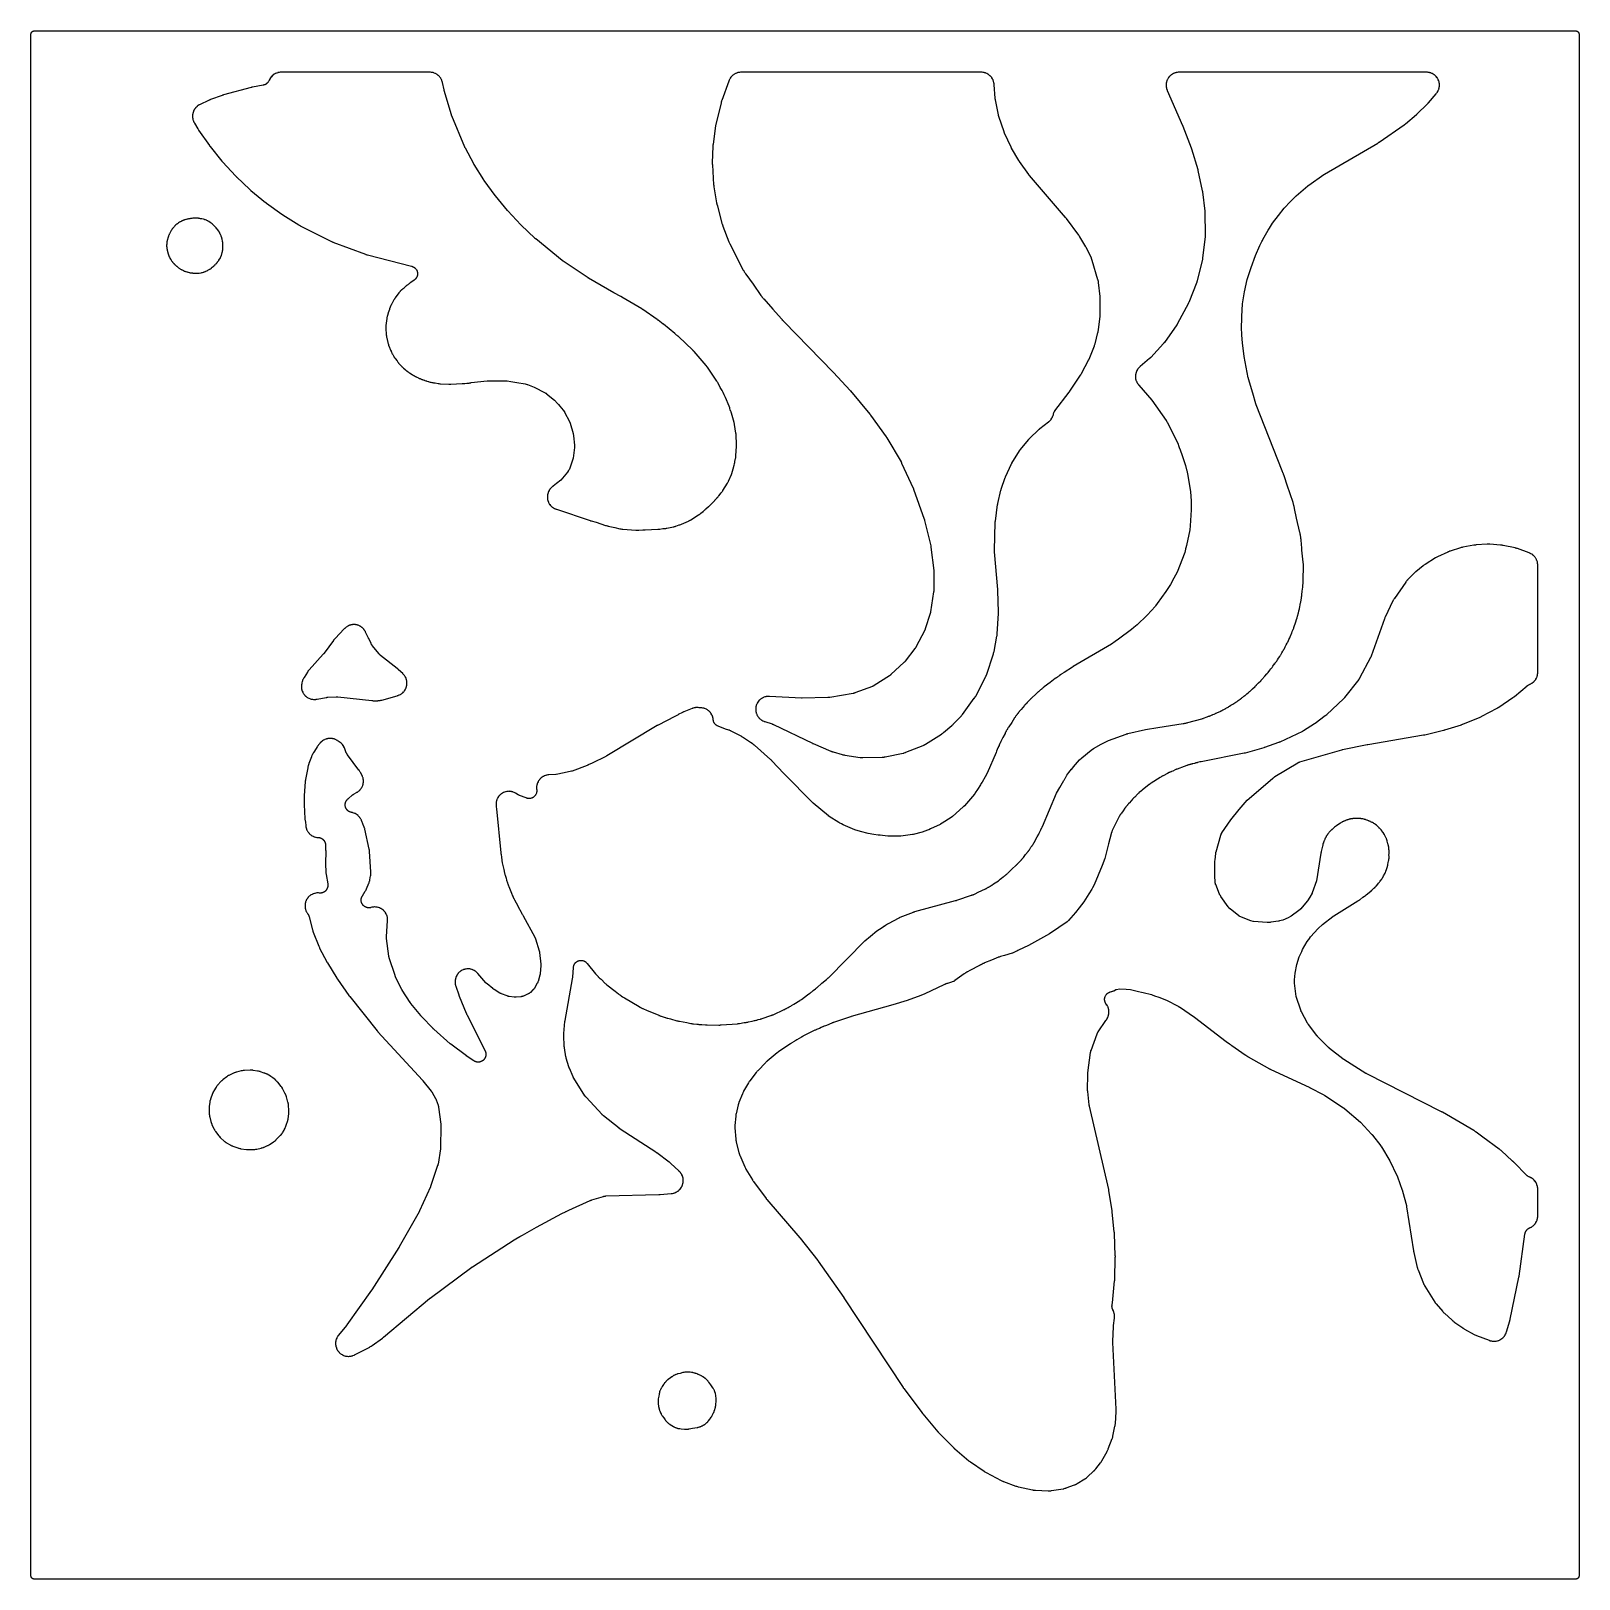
# Model space of a CAD drawing. Header units: millimetres. Extents: x 0 to 300, y 0 to 300.
import ezdxf

# ---------------------------------------------------------------- set-up
doc = ezdxf.new("R2010")
doc.units = ezdxf.units.MM
doc.layers.add('CUT', color=7, linetype='CONTINUOUS')

msp = doc.modelspace()

# ---------------------------------------------------------------- linework, layer by layer
at = {"layer": 'CUT'}
for points in [[(-0.0162, 299.6918), (0.009, 299.745), (0.0392, 299.7954), (0.0743, 299.8427), (0.1137, 299.8863), (0.1573, 299.9257), (0.2046, 299.9608), (0.255, 299.991), (0.3082, 300.0162), (0.3635, 300.036), (0.4206, 300.0503), (0.4788, 300.0589), (0.5522, 300.0625), (1.4375, 300.0625), (2.5582, 300.0625), (141.9381, 300.0625), (193.3883, 300.0625), (298.533, 300.0625), (298.5625, 300.0625), (299.4478, 300.0625), (299.5212, 300.0589), (299.5794, 300.0503), (299.6365, 300.036), (299.6918, 300.0162), (299.745, 299.991), (299.7954, 299.9608), (299.8427, 299.9257), (299.8862, 299.8863), (299.9257, 299.8427), (299.9608, 299.7954), (299.991, 299.745), (300.0162, 299.6918), (300.036, 299.6365), (300.0503, 299.5794), (300.0589, 299.5212), (300.0625, 299.4478), (300.0625, 298.5625), (300.0625, 1.4375), (300.0625, 0.5522), (300.0589, 0.4788), (300.0503, 0.4206), (300.036, 0.3635), (300.0162, 0.3082), (299.991, 0.255), (299.9608, 0.2046), (299.9257, 0.1573), (299.8862, 0.1137), (299.8427, 0.0743), (299.7954, 0.0392), (299.745, 0.009), (299.6918, -0.0162), (299.6365, -0.036), (299.5794, -0.0503), (299.5212, -0.0589), (299.4478, -0.0625), (298.5625, -0.0625), (1.4375, -0.0625), (0.5522, -0.0625), (0.4788, -0.0589), (0.4206, -0.0503), (0.3635, -0.036), (0.3082, -0.0162), (0.255, 0.009), (0.2046, 0.0392), (0.1573, 0.0743), (0.1137, 0.1137), (0.0743, 0.1573), (0.0392, 0.2046), (0.009, 0.255), (-0.0162, 0.3082), (-0.036, 0.3635), (-0.0503, 0.4206), (-0.0589, 0.4788), (-0.0625, 0.5522), (-0.0625, 1.4375), (-0.0625, 298.5625), (-0.0625, 299.4478), (-0.0589, 299.5212), (-0.0503, 299.5794), (-0.036, 299.6365)], [(31.3508, 282.8496), (31.3673, 282.7936), (31.428, 282.6194), (31.4499, 282.5653), (31.5282, 282.3954), (31.5411, 282.3692), (31.5675, 282.3187), (31.5744, 282.3058), (31.6203, 282.2228), (31.6275, 282.2102), (32.2871, 281.0837), (32.2933, 281.0734), (32.3341, 281.0068), (32.3405, 280.9966), (32.3934, 280.914), (32.4, 280.904), (32.4434, 280.8391), (32.4502, 280.8291), (34.5184, 277.869), (34.524, 277.8611), (34.5634, 277.8066), (34.5695, 277.7983), (34.6197, 277.7313), (34.6259, 277.7232), (34.6665, 277.6709), (34.6732, 277.6624), (36.9479, 274.8392), (36.954, 274.8318), (36.9969, 274.7803), (37.0035, 274.7724), (37.0581, 274.7091), (37.0648, 274.7015), (37.1087, 274.6522), (37.116, 274.6442), (39.5735, 271.9873), (39.5801, 271.9803), (39.6261, 271.9322), (39.6332, 271.9248), (39.6916, 271.8657), (39.6987, 271.8586), (39.7456, 271.8127), (39.7534, 271.8053), (42.3885, 269.3179), (42.3955, 269.3115), (42.4442, 269.2669), (42.4518, 269.2601), (42.5135, 269.2056), (42.521, 269.1991), (42.5704, 269.1568), (42.5786, 269.15), (45.3863, 266.8358), (45.3936, 266.8299), (45.4446, 266.7892), (45.4525, 266.783), (45.5169, 266.7333), (45.5248, 266.7273), (45.5763, 266.6889), (45.5848, 266.6827), (48.56, 264.5457), (48.5675, 264.5403), (48.6203, 264.5036), (48.6285, 264.498), (48.6952, 264.4533), (48.7033, 264.448), (48.7565, 264.4135), (48.7653, 264.4079), (51.8659, 262.4752), (51.8773, 262.4683), (51.9514, 262.4244), (51.9629, 262.4178), (52.0571, 262.3646), (52.0688, 262.3583), (52.1448, 262.3176), (52.1565, 262.3115), (58.0742, 259.3132), (58.0889, 259.306), (58.1852, 259.2605), (58.2002, 259.2537), (58.3226, 259.1998), (58.3377, 259.1934), (58.4363, 259.1532), (58.4516, 259.1473), (64.7625, 256.7743), (64.7779, 256.7687), (64.8787, 256.7339), (64.8942, 256.7288), (65.0218, 256.6886), (65.0375, 256.6839), (65.14, 256.6547), (65.1559, 256.6504), (73.7416, 254.4551), (73.7841, 254.4431), (73.8614, 254.4193), (73.9444, 254.3891), (73.9987, 254.3664), (74.0783, 254.3282), (74.13, 254.3002), (74.2055, 254.2544), (74.2543, 254.2215), (74.325, 254.1686), (74.3702, 254.1311), (74.4354, 254.0714), (74.4767, 254.0296), (74.5357, 253.9639), (74.5728, 253.9183), (74.6251, 253.8471), (74.6575, 253.798), (74.7025, 253.722), (74.73, 253.67), (74.7673, 253.59), (74.7895, 253.5356), (74.8189, 253.4523), (74.8357, 253.3959), (74.8567, 253.3101), (74.8679, 253.2524), (74.8804, 253.165), (74.8859, 253.1064), (74.8897, 253.0182), (74.8894, 252.9594), (74.8847, 252.8712), (74.8786, 252.8127), (74.8652, 252.7254), (74.8534, 252.6678), (74.8315, 252.5823), (74.8142, 252.5261), (74.784, 252.4431), (74.7612, 252.3889), (74.7231, 252.3092), (74.6951, 252.2575), (74.6493, 252.182), (74.6164, 252.1333), (74.5634, 252.0626), (74.5258, 252.0174), (74.4662, 251.9522), (74.4244, 251.9109), (74.3587, 251.8519), (74.2958, 251.8009), (74.2609, 251.7739), (73.7871, 251.4263), (73.485, 251.2254), (73.4702, 251.2153), (73.3756, 251.1482), (73.3611, 251.1376), (73.2449, 251.0499), (73.2308, 251.039), (73.1402, 250.9663), (73.1265, 250.9549), (73.015, 250.8599), (72.7743, 250.6833), (72.7638, 250.6755), (72.6964, 250.6237), (72.6861, 250.6157), (72.6463, 250.5837), (72.6263, 250.5669), (72.4986, 250.4549), (72.4794, 250.4372), (72.4425, 250.4019), (72.4331, 250.3928), (72.3731, 250.3327), (72.3639, 250.3233), (72.2679, 250.2231), (72.0943, 250.075), (72.0861, 250.068), (72.0526, 250.0383), (71.8165, 249.8559), (71.8056, 249.8472), (71.7352, 249.7902), (71.7245, 249.7813), (71.683, 249.7461), (71.6622, 249.7275), (71.5315, 249.6057), (71.4926, 249.5658), (71.3739, 249.4324), (71.3558, 249.4111), (71.3216, 249.3688), (71.3129, 249.3579), (71.2576, 249.2862), (71.2492, 249.2751), (70.5698, 248.3515), (70.5628, 248.3417), (70.5175, 248.2775), (70.5106, 248.2676), (70.4842, 248.2284), (70.4711, 248.2081), (70.3885, 248.0745), (70.3762, 248.0537), (70.353, 248.0125), (70.3471, 248.0019), (70.3099, 247.9327), (70.3043, 247.922), (70.0977, 247.5184), (69.9464, 247.2735), (69.9382, 247.26), (69.8865, 247.1712), (69.8788, 247.1574), (69.8491, 247.1033), (69.8347, 247.0752), (69.7457, 246.8901), (69.7327, 246.8613), (69.7264, 246.846), (69.7089, 246.8134), (69.7018, 246.7998), (69.6749, 246.7463), (69.6618, 246.7185), (69.5813, 246.536), (69.5696, 246.5076), (69.5483, 246.4515), (69.543, 246.4371), (69.5099, 246.343), (69.505, 246.3284), (69.4749, 246.2355), (69.4738, 246.2325), (69.4696, 246.2202), (69.4429, 246.1398), (69.4389, 246.1274), (69.4174, 246.0577), (69.2115, 245.4211), (69.2024, 245.3957), (69.1969, 245.3796), (69.1627, 245.2744), (69.1576, 245.2581), (69.1466, 245.2207), (69.1292, 245.1667), (69.1248, 245.1526), (69.0975, 245.0607), (69.0935, 245.0465), (69.0785, 244.9908), (69.0715, 244.9621), (69.0525, 244.875), (69.0415, 244.8392), (69.0377, 244.8264), (69.014, 244.7431), (69.0105, 244.7302), (68.9974, 244.6798), (68.9912, 244.6539), (68.9551, 244.4846), (68.9501, 244.4584), (68.9415, 244.4071), (68.9394, 244.3939), (68.927, 244.3082), (68.9253, 244.295), (68.7654, 242.9866), (68.7639, 242.973), (68.7552, 242.8848), (68.754, 242.8713), (68.7499, 242.8181), (68.7485, 242.7909), (68.7431, 242.6138), (68.7428, 242.5866), (68.7436, 242.5333), (68.744, 242.5197), (68.7473, 242.4311), (68.748, 242.4175), (68.8246, 241.1468), (68.8256, 241.1331), (68.8331, 241.0437), (68.8344, 241.0299), (68.8401, 240.9763), (68.8437, 240.949), (68.8709, 240.7717), (68.8757, 240.7445), (68.8863, 240.6917), (68.8892, 240.6782), (68.9089, 240.5907), (68.9121, 240.5772), (69.2186, 239.3476), (69.2221, 239.3341), (69.2461, 239.2465), (69.25, 239.2331), (69.2656, 239.1808), (69.2742, 239.1542), (69.3343, 238.983), (69.3442, 238.9568), (69.3646, 238.9062), (69.37, 238.8933), (69.406, 238.81), (69.4117, 238.7972), (69.4322, 238.7526), (69.451, 238.6895), (69.4555, 238.675), (69.4739, 238.6188), (69.484, 238.5902), (69.5545, 238.4063), (69.5661, 238.3783), (69.59, 238.3242), (69.5963, 238.3104), (69.6384, 238.2213), (69.6451, 238.2077), (69.7661, 237.9678), (69.7936, 237.8952), (69.7982, 237.8836), (69.8163, 237.8387), (69.8261, 237.8158), (69.8917, 237.6708), (69.914, 237.6265), (69.9914, 237.4874), (70.0039, 237.466), (70.0293, 237.4246), (70.0359, 237.4141), (70.0794, 237.3462), (70.0802, 237.345), (70.204, 237.0994), (70.211, 237.086), (70.2574, 236.9995), (70.2647, 236.9863), (70.2938, 236.935), (70.3094, 236.9092), (70.415, 236.7437), (70.4318, 236.7187), (70.466, 236.6706), (70.4749, 236.6584), (70.5338, 236.5799), (70.543, 236.5679), (70.9258, 236.0833), (71.0758, 235.8595), (71.0849, 235.8463), (71.1453, 235.7612), (71.1548, 235.7482), (71.1924, 235.6981), (71.2124, 235.6729), (71.3464, 235.513), (71.3677, 235.489), (71.4105, 235.4432), (71.4216, 235.4316), (71.4948, 235.3572), (71.5063, 235.346), (71.5178, 235.3349), (71.5651, 235.2779), (71.5746, 235.2667), (71.6123, 235.2235), (71.6322, 235.2018), (71.7645, 235.0643), (71.7854, 235.0437), (71.8272, 235.0044), (71.838, 234.9944), (71.9091, 234.9307), (71.9201, 234.921), (72.1656, 234.7116), (72.4165, 234.4701), (72.4262, 234.4611), (72.4894, 234.4028), (72.4992, 234.394), (72.538, 234.3598), (72.5582, 234.3428), (72.6921, 234.235), (72.713, 234.2189), (72.7546, 234.1883), (72.7654, 234.1806), (72.8357, 234.1312), (72.8467, 234.1237), (72.8827, 234.0996), (72.9345, 234.0554), (72.9437, 234.0477), (73.004, 233.9983), (73.0134, 233.9908), (73.0502, 233.9618), (73.0694, 233.9473), (73.1957, 233.8559), (73.2154, 233.8423), (73.2545, 233.8163), (73.2646, 233.8098), (73.3304, 233.7679), (73.3406, 233.7616), (73.8589, 233.4463), (74.0037, 233.3494), (74.0143, 233.3425), (74.0836, 233.2982), (74.0943, 233.2915), (74.1366, 233.2657), (74.1584, 233.253), (74.3023, 233.1734), (74.3247, 233.1616), (74.3429, 233.1525), (74.3888, 233.1257), (74.3986, 233.1202), (74.4418, 233.096), (74.4629, 233.0848), (74.5955, 233.0174), (74.6162, 233.0074), (74.6523, 232.9907), (74.6622, 232.9863), (74.7306, 232.9563), (74.7417, 232.9515), (75.0767, 232.8125), (75.2911, 232.7013), (75.301, 232.6963), (75.3697, 232.6622), (75.38, 232.6573), (75.4255, 232.6358), (75.4476, 232.6259), (75.5868, 232.5669), (75.6085, 232.5582), (75.6463, 232.5439), (75.6567, 232.5401), (75.7281, 232.5146), (75.7397, 232.5105), (75.8512, 232.4732), (75.8606, 232.4691), (75.9275, 232.4406), (75.9375, 232.4364), (75.9817, 232.4184), (76.0031, 232.4102), (76.1378, 232.3615), (76.1587, 232.3543), (76.1952, 232.3426), (76.2052, 232.3395), (76.274, 232.3187), (76.2852, 232.3155), (76.2992, 232.3115), (76.3143, 232.3062), (76.4832, 232.2501), (76.5041, 232.2436), (76.6403, 232.2039), (76.6613, 232.1981), (76.7103, 232.1858), (76.9647, 232.1006), (76.9853, 232.0941), (77.1194, 232.0546), (77.1402, 232.0488), (77.3102, 232.0052), (77.3311, 232.0003), (77.4678, 231.9704), (77.4889, 231.9662), (77.6293, 231.9407), (77.6796, 231.9283), (77.6979, 231.9241), (77.8477, 231.892), (77.8661, 231.8883), (77.9862, 231.8665), (78.0047, 231.8635), (78.0329, 231.8592), (78.0335, 231.8591), (78.2198, 231.8308), (78.2434, 231.8278), (78.2955, 231.82), (78.8657, 231.7167), (78.8841, 231.7136), (79.0044, 231.6957), (79.023, 231.6932), (79.1745, 231.6754), (79.1931, 231.6735), (79.3143, 231.6631), (79.333, 231.6618), (80.9527, 231.5734), (80.969, 231.5727), (81.0752, 231.5698), (81.0916, 231.5696), (81.2249, 231.5696), (81.2413, 231.5698), (81.3475, 231.5727), (81.3638, 231.5734), (83.5655, 231.6935), (83.5734, 231.694), (83.6283, 231.6977), (83.6368, 231.6983), (83.7051, 231.7039), (83.7134, 231.7047), (83.7673, 231.7098), (83.7761, 231.7107), (84.023, 231.7381), (84.4548, 231.763), (84.4704, 231.7641), (84.5711, 231.7725), (84.5865, 231.774), (84.7127, 231.7878), (84.7281, 231.7897), (84.7637, 231.7946), (84.874, 231.8081), (84.8908, 231.8105), (84.9999, 231.827), (85.0167, 231.8298), (85.2327, 231.8689), (85.2976, 231.8795), (88.3722, 232.2205), (89.3717, 232.223), (92.2665, 232.2028), (92.9406, 232.0921), (93.7356, 231.9616), (94.1239, 231.8978), (95.7166, 231.6362), (96.144, 231.5347), (96.1799, 231.5219), (96.1956, 231.5158), (96.2071, 231.5112), (97.5116, 230.9839), (99.6339, 229.9138), (99.6436, 229.9088), (99.6585, 229.9011), (99.683, 229.8879), (99.7156, 229.8697), (99.7442, 229.853), (99.7666, 229.8393), (99.7794, 229.8314), (99.7833, 229.8289), (99.8018, 229.8159), (99.8599, 229.7735), (99.8941, 229.7472), (99.9054, 229.7381), (99.9138, 229.7312), (101.4544, 228.4578), (102.0378, 227.8525), (102.0887, 227.7904), (102.2243, 227.625), (102.4497, 227.3502), (103.0852, 226.5753), (103.3595, 226.1923), (103.3631, 226.1857), (103.3684, 226.176), (104.3438, 224.3534), (104.349, 224.3434), (104.356, 224.3299), (104.3758, 224.2894), (104.4071, 224.221), (104.4203, 224.1905), (104.4324, 224.1595), (104.4585, 224.0889), (104.473, 224.0462), (104.4776, 224.0317), (104.4809, 224.0209), (105.071, 222.0498), (105.0742, 222.0387), (105.0785, 222.0236), (105.0787, 222.0231), (105.1504, 221.5652), (105.3019, 219.7874), (105.3092, 219.3128), (105.3086, 219.3057), (105.3068, 219.2898), (105.3054, 219.278), (105.0478, 217.2427), (105.0456, 217.2362), (104.317, 215.1279), (104.3023, 215.0885), (104.2738, 215.017), (104.2391, 214.9406), (104.2136, 214.8908), (104.1799, 214.8318), (104.1765, 214.8271), (104.1699, 214.8181), (103.9736, 214.5542), (102.6505, 213.003), (101.8455, 212.3078), (101.1735, 211.8069), (101.1617, 211.7979), (101.1347, 211.7767), (101.0573, 211.7233), (101.013, 211.6897), (100.8711, 211.571), (100.8285, 211.5317), (100.7001, 211.4014), (100.6616, 211.3582), (100.5463, 211.2161), (100.5121, 211.1694), (100.411, 211.0168), (100.3815, 210.967), (100.2956, 210.8054), (100.271, 210.7531), (100.2011, 210.5839), (100.1816, 210.5294), (100.1283, 210.3543), (100.1142, 210.2982), (100.0781, 210.1188), (100.0694, 210.0616), (100.0507, 209.8795), (100.0476, 209.8217), (100.0465, 209.6387), (100.049, 209.5809), (100.0656, 209.3987), (100.0736, 209.3413), (100.1077, 209.1615), (100.1212, 209.1052), (100.1725, 208.9296), (100.1913, 208.8748), (100.2593, 208.7049), (100.2833, 208.6523), (100.3673, 208.4897), (100.3963, 208.4396), (100.4956, 208.2859), (100.5293, 208.2388), (100.6429, 208.0953), (100.681, 208.0518), (100.8079, 207.9199), (100.85, 207.8802), (100.989, 207.7612), (101.0348, 207.7257), (101.1846, 207.6207), (101.2336, 207.5898), (101.3929, 207.4997), (101.4445, 207.4736), (101.6141, 207.3982), (101.6408, 207.3871), (101.6935, 207.3667), (101.7071, 207.3616), (101.7956, 207.3297), (101.8092, 207.3249), (108.3512, 205.1432), (108.3589, 205.1407), (108.4121, 205.1237), (108.4203, 205.1212), (108.4869, 205.101), (108.495, 205.0986), (108.5478, 205.0834), (108.5565, 205.081), (109.4851, 204.8289), (111.3184, 204.2151), (111.3378, 204.209), (111.4649, 204.1712), (111.4845, 204.1657), (111.6455, 204.1237), (111.6653, 204.1189), (111.7946, 204.0899), (111.8146, 204.0857), (113.1622, 203.8307), (114.1272, 203.5687), (114.1408, 203.5652), (114.2294, 203.5434), (114.243, 203.5402), (114.2966, 203.5283), (114.3241, 203.5229), (114.5038, 203.4917), (114.5316, 203.4876), (114.586, 203.4808), (114.5999, 203.4792), (114.6907, 203.47), (114.7047, 203.4687), (117.2136, 203.2729), (117.2351, 203.2716), (117.3746, 203.2657), (117.3961, 203.2652), (117.5713, 203.2641), (117.5928, 203.2644), (117.7324, 203.2685), (117.7539, 203.2695), (118.5558, 203.3221), (118.6284, 203.3189), (118.6424, 203.3185), (118.7337, 203.3167), (118.7477, 203.3166), (118.8623, 203.317), (118.8764, 203.3172), (118.9676, 203.3197), (118.9816, 203.3203), (121.463, 203.4459), (121.4784, 203.4469), (121.5784, 203.4546), (121.5938, 203.456), (121.7191, 203.4688), (121.7345, 203.4706), (121.834, 203.4833), (121.8493, 203.4855), (122.4355, 203.5762), (122.6665, 203.5914), (122.6877, 203.5931), (122.8254, 203.6071), (122.8465, 203.6096), (123.0184, 203.6332), (123.0395, 203.6365), (123.1758, 203.6601), (123.1967, 203.6641), (124.4786, 203.9339), (124.4893, 203.9362), (124.5639, 203.9533), (124.575, 203.956), (124.6237, 203.9682), (124.647, 203.9745), (124.7917, 204.0169), (124.8139, 204.0238), (124.8522, 204.0367), (124.8625, 204.0403), (124.9338, 204.0656), (124.9454, 204.0699), (125.2952, 204.2026), (125.5928, 204.2867), (125.6127, 204.2927), (125.7414, 204.3339), (125.7611, 204.3406), (125.9206, 204.3978), (125.94, 204.4052), (126.0655, 204.4552), (126.0847, 204.4633), (127.4386, 205.0582), (127.4482, 205.0625), (127.5152, 205.0934), (127.5252, 205.0981), (127.5688, 205.1191), (127.5895, 205.1296), (127.7178, 205.1979), (127.7374, 205.2088), (127.7711, 205.2283), (127.7802, 205.2337), (127.8426, 205.2714), (127.8526, 205.2776), (129.3757, 206.2399), (129.3934, 206.2516), (129.5068, 206.329), (129.5241, 206.3412), (129.663, 206.4434), (129.6798, 206.4562), (129.7876, 206.5414), (129.8039, 206.5549), (130.2257, 206.9134), (130.2754, 206.9495), (130.2909, 206.9611), (130.3902, 207.0381), (130.4053, 207.0502), (130.5268, 207.1508), (130.5415, 207.1633), (130.6356, 207.2466), (130.6499, 207.2596), (130.8047, 207.4057), (131.3238, 207.847), (131.3366, 207.8581), (131.4184, 207.9318), (131.4308, 207.9433), (131.5309, 208.0385), (131.543, 208.0504), (131.6205, 208.1285), (131.6323, 208.1407), (132.0019, 208.5349), (132.2372, 208.7568), (132.2498, 208.769), (132.3302, 208.8494), (132.3424, 208.862), (132.4403, 208.9658), (132.4522, 208.9787), (132.5278, 209.0637), (132.5392, 209.0769), (132.7843, 209.3692), (132.9123, 209.5056), (132.9255, 209.5202), (133.0101, 209.6165), (133.0228, 209.6316), (133.1248, 209.7558), (133.1371, 209.7712), (133.2151, 209.8729), (133.2269, 209.8887), (133.2669, 209.9446), (133.7553, 210.5269), (133.7684, 210.543), (133.8512, 210.6489), (133.8636, 210.6654), (133.9628, 210.8018), (133.9747, 210.8188), (134.05, 210.9301), (134.0613, 210.9475), (134.9616, 212.3836), (134.9671, 212.3925), (135.0048, 212.455), (135.0104, 212.4644), (135.0343, 212.5059), (135.0455, 212.526), (135.1127, 212.6532), (135.1227, 212.673), (135.1394, 212.7077), (135.1438, 212.7172), (135.174, 212.7827), (135.1788, 212.7934), (135.7349, 214.0658), (135.7391, 214.0757), (135.7679, 214.1448), (135.7721, 214.1552), (135.7901, 214.2009), (135.7983, 214.2231), (135.847, 214.3625), (135.8541, 214.3841), (135.8657, 214.4219), (135.8688, 214.4322), (135.8892, 214.5034), (135.8925, 214.5149), (136.1118, 215.3393), (136.1429, 215.4349), (136.149, 215.4549), (136.1959, 215.6188), (136.2013, 215.639), (136.2341, 215.7709), (136.2388, 215.7913), (136.2649, 215.9144), (136.326, 216.144), (136.3287, 216.1547), (136.3471, 216.2292), (136.3497, 216.2404), (136.3609, 216.2895), (136.3657, 216.3133), (136.3932, 216.4621), (136.3969, 216.4851), (136.4027, 216.5252), (136.4042, 216.5361), (136.4137, 216.6115), (136.4147, 216.6207), (136.5345, 217.1856), (136.5384, 217.2056), (136.5615, 217.3359), (136.5647, 217.3561), (136.5881, 217.5205), (136.5906, 217.5407), (136.6047, 217.6724), (136.6066, 217.6927), (136.7431, 219.555), (136.7442, 219.5743), (136.7493, 219.6997), (136.7498, 219.719), (136.7512, 219.8764), (136.7511, 219.8957), (136.7481, 220.0212), (136.7474, 220.0405), (136.6579, 221.6489), (136.6567, 221.6652), (136.6479, 221.7713), (136.6464, 221.7876), (136.6317, 221.9204), (136.6296, 221.9367), (136.6151, 222.0421), (136.6126, 222.0583), (136.3261, 223.7808), (136.3235, 223.7956), (136.305, 223.8917), (136.302, 223.9064), (136.2758, 224.0264), (136.2724, 224.0411), (136.2491, 224.1361), (136.2454, 224.1507), (135.754, 225.9602), (135.75, 225.9744), (135.7225, 226.0666), (135.7181, 226.0808), (135.6807, 226.1956), (135.676, 226.2096), (135.644, 226.3003), (135.6389, 226.3142), (135.5197, 226.6273), (135.4466, 226.8713), (135.4411, 226.8888), (135.4033, 227.0022), (135.3973, 227.0196), (135.3455, 227.1603), (135.3389, 227.1775), (135.2943, 227.2884), (135.2872, 227.3053), (135.0926, 227.7487), (134.7767, 228.5784), (134.7704, 228.5942), (134.7281, 228.6966), (134.7214, 228.7122), (134.6646, 228.8391), (134.6574, 228.8546), (134.6093, 228.9544), (134.6017, 228.9696), (134.3081, 229.5372), (134.117, 229.9727), (134.1101, 229.9879), (134.0637, 230.0861), (134.0564, 230.1011), (133.9948, 230.2226), (133.987, 230.2374), (133.9352, 230.3328), (133.9271, 230.3474), (133.5673, 230.9688), (133.1541, 231.7674), (133.1455, 231.7835), (133.088, 231.8869), (133.0789, 231.9026), (133.0028, 232.0302), (132.9932, 232.0456), (132.9295, 232.1454), (132.9194, 232.1606), (131.0658, 234.8765), (131.0562, 234.8902), (130.9922, 234.9786), (130.9821, 234.9921), (130.8987, 235.1007), (130.8883, 235.1139), (130.8194, 235.1986), (130.8086, 235.2114), (128.5017, 237.8908), (128.4918, 237.9021), (128.4265, 237.9742), (128.4163, 237.9852), (128.3321, 238.0736), (128.3217, 238.0843), (128.2529, 238.1531), (128.2421, 238.1636), (125.4472, 240.8208), (125.439, 240.8285), (125.3811, 240.8815), (125.3721, 240.8896), (125.2987, 240.9541), (125.2897, 240.9619), (125.2306, 241.0118), (125.2208, 241.0198), (125.111, 241.1087), (124.9728, 241.2385), (124.9637, 241.2468), (124.9041, 241.3006), (124.8949, 241.3087), (124.8186, 241.3746), (124.8092, 241.3826), (124.7475, 241.4338), (124.7379, 241.4416), (122.5425, 243.187), (122.5211, 243.2043), (122.5134, 243.2104), (122.4891, 243.2294), (121.5605, 243.9678), (121.5529, 243.9737), (121.4995, 244.0147), (121.4912, 244.021), (121.4239, 244.071), (121.4157, 244.077), (121.3618, 244.1155), (121.3529, 244.1218), (118.5627, 246.0439), (118.5552, 246.049), (118.5027, 246.084), (118.4946, 246.0893), (118.4285, 246.1318), (118.4205, 246.1369), (118.3677, 246.1697), (118.3591, 246.175), (114.5039, 248.481), (114.4952, 248.486), (114.4346, 248.5209), (114.4252, 248.5262), (114.3489, 248.5683), (114.3396, 248.5734), (114.2787, 248.6056), (114.2687, 248.6108), (112.9256, 249.2895), (108.0581, 252.1292), (108.0532, 252.132), (108.042, 252.1387), (108.0372, 252.1415), (108.0257, 252.1484), (108.0198, 252.152), (108.0061, 252.1604), (108.0002, 252.164), (107.9934, 252.1682), (107.9875, 252.1719), (107.9739, 252.1805), (107.9681, 252.1842), (107.9651, 252.1861), (107.9583, 252.1906), (107.9423, 252.201), (107.9355, 252.2056), (103.1054, 255.4357), (103.0968, 255.4415), (103.0768, 255.4552), (103.0682, 255.4612), (103.0579, 255.4684), (103.0495, 255.4744), (103.0299, 255.4885), (103.0215, 255.4946), (103.0119, 255.5017), (103.0036, 255.5079), (102.9843, 255.5225), (102.9761, 255.5288), (102.9661, 255.5365), (102.9579, 255.5429), (102.9389, 255.558), (102.9309, 255.5644), (97.7849, 259.7396), (97.7792, 259.7442), (97.7661, 259.7551), (97.7605, 259.7597), (97.747, 259.771), (97.7402, 259.7768), (97.7243, 259.7904), (97.7175, 259.7963), (97.7096, 259.8031), (97.7029, 259.8091), (97.6872, 259.8231), (97.6805, 259.8291), (97.6771, 259.8322), (97.6692, 259.8394), (97.6511, 259.8564), (97.6433, 259.8637), (94.9834, 262.3995), (94.9795, 262.4033), (94.9703, 262.4122), (94.9663, 262.416), (94.9571, 262.425), (94.9523, 262.4297), (94.9413, 262.4407), (94.9365, 262.4454), (94.9311, 262.4509), (94.9264, 262.4557), (94.9154, 262.4669), (94.9113, 262.4711), (94.9025, 262.4802), (94.8901, 262.4933), (94.8847, 262.4991), (92.3954, 265.173), (92.3916, 265.1771), (92.3827, 265.1868), (92.3789, 265.1909), (92.37, 265.2007), (92.3654, 265.2058), (92.3547, 265.2178), (92.3502, 265.2229), (92.345, 265.2288), (92.3404, 265.234), (92.3299, 265.2462), (92.3254, 265.2514), (92.3231, 265.254), (92.3179, 265.2602), (92.3057, 265.2748), (92.3005, 265.2811), (90.0058, 268.0694), (90.0022, 268.0738), (89.9937, 268.0842), (89.9901, 268.0887), (89.9816, 268.0993), (89.9772, 268.1048), (89.967, 268.1177), (89.9627, 268.1233), (89.9577, 268.1297), (89.9534, 268.1353), (89.9434, 268.1484), (89.9391, 268.154), (89.937, 268.1569), (89.932, 268.1636), (89.9204, 268.1793), (89.9155, 268.186), (87.8302, 271.0707), (87.8267, 271.0755), (87.8187, 271.0867), (87.8153, 271.0915), (87.8073, 271.103), (87.8031, 271.1089), (87.7935, 271.1228), (87.7894, 271.1287), (87.7848, 271.1356), (87.7807, 271.1417), (87.7713, 271.1557), (87.7673, 271.1618), (87.7653, 271.1649), (87.7606, 271.1721), (87.7498, 271.1889), (87.7452, 271.1961), (85.8725, 274.1726), (85.8693, 274.1778), (85.8618, 274.1898), (85.8586, 274.195), (85.8511, 274.2073), (85.8473, 274.2137), (85.8384, 274.2285), (85.8346, 274.2349), (85.8302, 274.2424), (85.8265, 274.2488), (85.8178, 274.2639), (85.8141, 274.2704), (85.8122, 274.2737), (85.8079, 274.2814), (85.7979, 274.2994), (85.7937, 274.3071), (84.1544, 277.3413), (84.1491, 277.3512), (84.1369, 277.3744), (84.1317, 277.3844), (84.1256, 277.3965), (84.1206, 277.4065), (84.1091, 277.4299), (84.1042, 277.44), (84.0986, 277.4516), (84.0939, 277.4617), (84.0829, 277.4854), (84.0783, 277.4956), (84.0727, 277.5081), (84.0682, 277.5184), (84.0578, 277.5423), (84.0534, 277.5526), (81.535, 283.5802), (81.5303, 283.5916), (81.5197, 283.6181), (81.5152, 283.6296), (81.5098, 283.6435), (81.5054, 283.655), (81.4955, 283.6819), (81.4913, 283.6934), (81.4866, 283.7067), (81.4825, 283.7183), (81.4733, 283.7454), (81.4695, 283.757), (81.4648, 283.7713), (81.4611, 283.783), (81.4526, 283.8103), (81.4491, 283.8221), (80.071, 288.4965), (80.0693, 288.5024), (80.0653, 288.5163), (80.0636, 288.5222), (80.0596, 288.5365), (80.0576, 288.5438), (80.053, 288.5609), (80.0511, 288.5682), (80.0488, 288.5767), (80.0469, 288.584), (80.0426, 288.6013), (80.0407, 288.6086), (80.0398, 288.6126), (80.0377, 288.6213), (80.033, 288.6416), (80.031, 288.6504), (79.7199, 290.0462), (79.7166, 290.0602), (79.694, 290.1513), (79.6903, 290.1653), (79.6754, 290.2199), (79.667, 290.2476), (79.6094, 290.4241), (79.5888, 290.4782), (79.5155, 290.6459), (79.4897, 290.6978), (79.4005, 290.8577), (79.3699, 290.9068), (79.2658, 291.0574), (79.2305, 291.1033), (79.1123, 291.2431), (79.0729, 291.2855), (78.9417, 291.4133), (78.8984, 291.4516), (78.7555, 291.5661), (78.7087, 291.6001), (78.5554, 291.7004), (78.5055, 291.7297), (78.3434, 291.8147), (78.2908, 291.839), (78.1212, 291.908), (78.0666, 291.9272), (77.8912, 291.9795), (77.8349, 291.9933), (77.6553, 292.0285), (77.598, 292.0368), (77.4132, 292.0547), (77.3843, 292.0568), (77.3278, 292.0595), (77.3134, 292.0601), (77.2193, 292.0623), (77.2048, 292.0625), (48.4934, 292.0625), (48.4781, 292.0623), (48.3785, 292.0598), (48.3632, 292.0592), (48.3035, 292.0561), (48.2729, 292.0538), (48.0775, 292.0337), (48.017, 292.0244), (47.8273, 291.9851), (47.768, 291.9696), (47.5833, 291.9111), (47.5259, 291.8897), (47.3482, 291.8127), (47.2932, 291.7855), (47.1243, 291.6908), (47.0724, 291.6581), (46.914, 291.5467), (46.8657, 291.5089), (46.7195, 291.3819), (46.6753, 291.3394), (46.5428, 291.1981), (46.5032, 291.1513), (46.3858, 290.9972), (46.3512, 290.9466), (46.2501, 290.7814), (46.2209, 290.7276), (46.136, 290.5504), (46.1235, 290.5225), (46.1088, 290.4873), (46.0908, 290.447), (46.056, 290.3741), (46.0142, 290.2965), (45.9839, 290.2462), (45.9347, 290.173), (45.8996, 290.126), (45.8435, 290.0579), (45.804, 290.0145), (45.7415, 289.9524), (45.6979, 289.913), (45.6296, 289.8573), (45.5824, 289.8224), (45.5089, 289.7736), (45.4585, 289.7435), (45.3807, 289.7021), (45.3276, 289.6771), (45.246, 289.6435), (45.1907, 289.6238), (45.1063, 289.5984), (45.0279, 289.5789), (44.9849, 289.5693), (42.8603, 289.1502), (42.8508, 289.1482), (42.7846, 289.134), (42.7744, 289.1318), (42.6923, 289.1127), (42.6824, 289.1103), (42.6177, 289.0941), (42.6072, 289.0913), (37.2899, 287.6563), (37.2778, 287.6529), (37.1998, 287.6301), (37.1878, 287.6264), (37.0905, 287.5958), (37.0786, 287.5919), (37.0016, 287.5658), (36.9898, 287.5617), (34.7249, 286.7427), (34.711, 286.7374), (34.6207, 286.7022), (34.6069, 286.6966), (34.4948, 286.6497), (34.4811, 286.6437), (34.3927, 286.6041), (34.3792, 286.5978), (32.7304, 285.8088), (32.7173, 285.8023), (32.6327, 285.7593), (32.6198, 285.7525), (32.5696, 285.7255), (32.5443, 285.711), (32.3842, 285.6142), (32.3358, 285.5816), (32.1879, 285.4713), (32.1429, 285.4342), (32.0064, 285.31), (31.9652, 285.2687), (31.8415, 285.1318), (31.8045, 285.0867), (31.6946, 284.9385), (31.6621, 284.89), (31.5672, 284.7318), (31.5396, 284.6803), (31.4605, 284.5137), (31.438, 284.4598), (31.3755, 284.2862), (31.3584, 284.2304), (31.3129, 284.0516), (31.3013, 283.9944), (31.2735, 283.812), (31.2675, 283.754), (31.2576, 283.5697), (31.2572, 283.5114), (31.2652, 283.327), (31.2706, 283.2689), (31.2964, 283.0862), (31.3074, 283.0289)], [(53.1466, 129.8265), (53.1621, 129.7694), (53.2198, 129.5916), (53.2408, 129.5363), (53.3157, 129.3651), (53.342, 129.3121), (53.4334, 129.1491), (53.4648, 129.099), (53.5733, 128.9436), (53.5819, 128.9316), (53.5875, 128.924), (53.5902, 128.9199), (53.6078, 128.896), (53.6557, 128.827), (53.7042, 128.7492), (53.7337, 128.6958), (53.774, 128.6135), (53.798, 128.5574), (53.8297, 128.4713), (53.8547, 128.3912), (53.8672, 128.347), (54.5162, 125.8168), (54.5211, 125.7987), (54.5551, 125.6817), (54.5606, 125.6638), (54.6077, 125.5183), (54.6138, 125.5006), (54.655, 125.3859), (54.6616, 125.3684), (55.7486, 122.6154), (55.7544, 122.6013), (55.793, 122.5102), (55.7992, 122.4963), (55.8506, 122.3832), (55.8571, 122.3695), (55.9003, 122.2805), (55.9071, 122.2669), (57.2742, 119.6252), (57.2791, 119.616), (57.3135, 119.5523), (57.3188, 119.5425), (57.3632, 119.4639), (57.3686, 119.4545), (57.4048, 119.393), (57.4108, 119.383), (59.2294, 116.4248), (59.2338, 116.4177), (59.265, 116.3685), (59.2699, 116.3609), (59.3097, 116.3002), (59.3146, 116.2928), (59.3468, 116.2453), (59.3521, 116.2375), (61.5885, 113.0415), (61.5938, 113.034), (61.6317, 112.9816), (61.6376, 112.9736), (61.6859, 112.9091), (61.6918, 112.9014), (61.7307, 112.851), (61.7372, 112.8429), (67.0414, 106.234), (67.0474, 106.2267), (67.0893, 106.1761), (67.0958, 106.1684), (67.1492, 106.1062), (67.1557, 106.0987), (67.1986, 106.0503), (67.2058, 106.0424), (75.8334, 96.6545), (75.8376, 96.6498), (75.8476, 96.6389), (75.8518, 96.6342), (75.8619, 96.6228), (75.8671, 96.617), (75.8791, 96.6034), (75.8842, 96.5975), (75.8901, 96.5906), (75.8951, 96.5847), (75.9069, 96.5708), (75.912, 96.5648), (75.9145, 96.5617), (75.9204, 96.5546), (75.934, 96.5379), (75.9398, 96.5307), (77.5427, 94.524), (77.5483, 94.5168), (77.5571, 94.5056), (77.5713, 94.487), (77.5897, 94.4622), (77.6058, 94.4397), (77.6184, 94.4216), (77.6255, 94.4112), (77.6281, 94.4073), (77.643, 94.3845), (77.6753, 94.3333), (77.6941, 94.3022), (77.7002, 94.2916), (77.7047, 94.2837), (78.3778, 93.0874), (78.3822, 93.0794), (78.3891, 93.067), (78.4, 93.0464), (78.4144, 93.0185), (78.4268, 92.9935), (78.4363, 92.9736), (78.4417, 92.9622), (78.4437, 92.9579), (78.4547, 92.9328), (78.4785, 92.8768), (78.4921, 92.8429), (78.4964, 92.8314), (78.4996, 92.8228), (78.8653, 91.8218), (78.8695, 91.8103), (78.8749, 91.7946), (78.8899, 91.7479), (78.9127, 91.6692), (78.9221, 91.6342), (78.93, 91.5989), (78.9463, 91.5186), (78.9547, 91.4703), (78.9571, 91.4539), (78.9588, 91.4417), (79.4021, 88.1029), (79.4042, 88.0865), (79.4085, 88.0483), (79.4102, 88.032), (79.4121, 88.012), (79.4136, 87.9956), (79.4165, 87.9572), (79.4176, 87.9408), (79.4187, 87.922), (79.4196, 87.9055), (79.4211, 87.8671), (79.4216, 87.8507), (79.4221, 87.8306), (79.4223, 87.8141), (79.4224, 87.7757), (79.4224, 87.7592), (79.3628, 83.6293), (79.3627, 83.6226), (79.3623, 83.6068), (79.3622, 83.6039), (79.361, 83.5735), (79.3574, 83.5125), (79.3558, 83.4916), (79.3527, 83.4626), (79.3431, 83.3859), (79.3384, 83.3531), (78.8553, 80.394), (78.8538, 80.3847), (78.8513, 80.3704), (78.8469, 80.3469), (78.8406, 80.3158), (78.8346, 80.2882), (78.8295, 80.2662), (78.8264, 80.2537), (78.8253, 80.2491), (78.8181, 80.2222), (78.8013, 80.1625), (78.7904, 80.127), (78.7865, 80.115), (78.7836, 80.1062), (77.462, 76.2103), (77.4584, 76.1997), (77.4497, 76.1751), (77.4459, 76.1645), (77.4411, 76.1517), (77.4372, 76.1412), (77.4279, 76.1168), (77.4238, 76.1063), (77.4191, 76.0943), (77.4149, 76.0839), (77.405, 76.0597), (77.4007, 76.0494), (77.3953, 76.0368), (77.3909, 76.0265), (77.3804, 76.0026), (77.3758, 75.9924), (75.2597, 71.337), (75.2556, 71.3281), (75.2458, 71.3073), (75.2416, 71.2985), (75.2364, 71.2877), (75.2321, 71.2788), (75.222, 71.2583), (75.2176, 71.2495), (75.2125, 71.2394), (75.208, 71.2307), (75.1974, 71.2104), (75.1928, 71.2017), (75.1871, 71.1912), (75.1824, 71.1825), (75.1714, 71.1625), (75.1666, 71.1539), (71.3174, 64.3352), (71.315, 64.3309), (71.3094, 64.3211), (71.307, 64.3168), (71.3011, 64.3067), (71.2981, 64.3016), (71.291, 64.2895), (71.288, 64.2844), (71.2844, 64.2784), (71.2813, 64.2733), (71.2741, 64.2613), (71.2714, 64.2568), (71.2654, 64.2472), (71.2568, 64.2335), (71.253, 64.2275), (66.0237, 56.0181), (66.0213, 56.0142), (66.0154, 56.0052), (66.0129, 56.0013), (66.007, 55.9921), (66.0039, 55.9874), (65.9966, 55.9764), (65.9935, 55.9717), (65.9899, 55.9663), (65.9867, 55.9616), (65.9793, 55.9507), (65.9765, 55.9466), (65.9704, 55.9379), (65.9617, 55.9254), (65.9578, 55.9199), (61.2058, 49.2267), (61.2022, 49.2216), (61.1937, 49.2099), (61.1901, 49.2049), (61.1814, 49.1929), (61.1768, 49.1868), (61.1662, 49.1726), (61.1617, 49.1665), (61.1564, 49.1595), (61.1517, 49.1534), (61.1409, 49.1393), (61.1362, 49.1333), (61.1338, 49.1302), (61.1282, 49.1231), (61.115, 49.1067), (61.1093, 49.0997), (59.5884, 47.2382), (59.579, 47.2265), (59.5194, 47.1496), (59.5103, 47.1377), (59.4755, 47.0905), (59.4584, 47.0659), (59.3522, 46.9056), (59.3216, 46.854), (59.2332, 46.6863), (59.2079, 46.6319), (59.1366, 46.4562), (59.1169, 46.3995), (59.0636, 46.2175), (59.0496, 46.1592), (59.0147, 45.9728), (59.0066, 45.9134), (58.9905, 45.7245), (58.9884, 45.6645), (58.9912, 45.4749), (58.9951, 45.4151), (59.0169, 45.2267), (59.0267, 45.1675), (59.0672, 44.9823), (59.0829, 44.9244), (59.1416, 44.7441), (59.163, 44.6881), (59.2395, 44.5145), (59.2664, 44.4609), (59.3598, 44.2959), (59.3919, 44.2452), (59.5013, 44.0904), (59.5383, 44.0432), (59.6626, 43.9), (59.7042, 43.8567), (59.8422, 43.7267), (59.8878, 43.6878), (60.0381, 43.5721), (60.0874, 43.538), (60.2485, 43.4379), (60.301, 43.4089), (60.4713, 43.3254), (60.5264, 43.3018), (60.7041, 43.2357), (60.7613, 43.2177), (60.9448, 43.1697), (61.0035, 43.1575), (61.1908, 43.1281), (61.2505, 43.1217), (61.4398, 43.1112), (61.4998, 43.1108), (61.6892, 43.1192), (61.7489, 43.1249), (61.9392, 43.1525), (61.9687, 43.1576), (62.0262, 43.1689), (62.0409, 43.172), (62.1207, 43.1898), (62.1525, 43.1978), (62.251, 43.2255), (62.2681, 43.2306), (62.3343, 43.2513), (62.3679, 43.2629), (62.5838, 43.3449), (62.6167, 43.3585), (62.6799, 43.387), (62.6961, 43.3945), (62.8, 43.445), (62.8159, 43.453), (65.6176, 44.9169), (65.6363, 44.9271), (65.7566, 44.9956), (65.7749, 45.0064), (65.9227, 45.0976), (65.9407, 45.1091), (66.0559, 45.1859), (66.0734, 45.198), (68.0658, 46.6311), (68.0746, 46.6376), (68.1357, 46.6833), (68.1451, 46.6904), (68.2201, 46.7488), (68.2292, 46.756), (68.2876, 46.8033), (68.2971, 46.8111), (77.1885, 54.3188), (77.193, 54.3226), (77.2035, 54.3313), (77.208, 54.335), (77.2188, 54.3439), (77.2244, 54.3485), (77.2374, 54.359), (77.243, 54.3635), (77.2496, 54.3687), (77.2552, 54.3732), (77.2685, 54.3836), (77.2742, 54.388), (77.2771, 54.3902), (77.2839, 54.3954), (77.2998, 54.4074), (77.3066, 54.4125), (85.387, 60.394), (85.3918, 60.3975), (85.403, 60.4057), (85.4078, 60.4091), (85.4192, 60.4174), (85.4252, 60.4216), (85.439, 60.4314), (85.445, 60.4356), (85.4519, 60.4404), (85.4579, 60.4446), (85.4719, 60.4542), (85.478, 60.4583), (85.481, 60.4603), (85.4882, 60.4651), (85.5051, 60.4762), (85.5123, 60.4809), (93.636, 65.7161), (93.9208, 65.8794), (94.74, 66.3489), (95.2031, 66.6143), (97.9239, 68.1739), (102.852, 70.8028), (103.5397, 71.1392), (103.6046, 71.1709), (103.7061, 71.2206), (104.1946, 71.4596), (108.382, 73.3415), (108.3955, 73.3474), (108.4273, 73.3611), (108.4409, 73.3668), (108.4576, 73.3736), (108.4713, 73.3791), (108.5034, 73.3917), (108.5171, 73.397), (108.533, 73.4029), (108.5469, 73.4079), (108.5794, 73.4194), (108.5934, 73.4242), (108.6105, 73.43), (108.6246, 73.4346), (108.6574, 73.445), (108.6716, 73.4494), (110.952, 74.1322), (110.9616, 74.135), (110.9764, 74.1393), (111.001, 74.146), (111.0342, 74.1545), (111.0638, 74.1616), (111.068, 74.1625), (111.1205, 74.1725), (111.1924, 74.184), (111.2611, 74.1922), (111.3098, 74.1962), (111.3503, 74.1986), (111.3634, 74.1991), (111.3734, 74.1994), (121.6882, 74.4605), (121.6981, 74.4609), (121.7669, 74.4637), (121.7775, 74.4643), (121.8632, 74.4694), (121.8736, 74.4701), (121.9413, 74.4753), (121.9524, 74.4763), (124.081, 74.68), (124.0959, 74.6816), (124.1926, 74.6933), (124.2075, 74.6953), (124.2654, 74.7038), (124.2949, 74.7088), (124.4834, 74.7462), (124.5416, 74.7607), (124.7229, 74.8159), (124.7793, 74.8362), (124.9542, 74.9091), (125.0083, 74.935), (125.175, 75.025), (125.2263, 75.0561), (125.3832, 75.1624), (125.4311, 75.1984), (125.5766, 75.3198), (125.6207, 75.3604), (125.7533, 75.4957), (125.7931, 75.5406), (125.9117, 75.6884), (125.9468, 75.737), (126.05, 75.896), (126.08, 75.9478), (126.1668, 76.1163), (126.1916, 76.1709), (126.2612, 76.3472), (126.2804, 76.404), (126.332, 76.5863), (126.3454, 76.6447), (126.3786, 76.8313), (126.3861, 76.8908), (126.4005, 77.0797), (126.4021, 77.1396), (126.3975, 77.3291), (126.3931, 77.3889), (126.3697, 77.5769), (126.3593, 77.636), (126.3173, 77.8208), (126.3011, 77.8785), (126.2408, 78.0581), (126.2189, 78.1139), (126.141, 78.2867), (126.1136, 78.34), (126.0188, 78.5041), (125.9863, 78.5545), (125.8756, 78.7083), (125.8382, 78.7552), (125.711, 78.8991), (125.6906, 78.9211), (125.6497, 78.963), (125.6391, 78.9736), (125.5693, 79.0416), (125.5584, 79.0519), (124.0089, 80.4875), (123.9968, 80.4984), (123.9169, 80.5685), (123.9045, 80.5791), (123.8019, 80.6642), (123.7892, 80.6745), (123.7056, 80.74), (123.6927, 80.75), (121.2723, 82.5456), (121.2653, 82.5507), (121.2161, 82.5861), (121.2085, 82.5915), (121.1465, 82.6347), (121.1389, 82.6399), (121.0894, 82.6732), (121.0812, 82.6786), (114.1521, 87.1848), (114.1427, 87.191), (114.1209, 87.2056), (114.1115, 87.212), (114.1002, 87.2198), (114.0909, 87.2262), (114.0694, 87.2414), (114.0603, 87.2479), (114.0497, 87.2555), (114.0406, 87.2622), (114.0195, 87.2779), (114.0105, 87.2847), (113.9996, 87.293), (113.9906, 87.2999), (113.9699, 87.3162), (113.9611, 87.3232), (110.9153, 89.7702), (110.9026, 89.7806), (110.8732, 89.8051), (110.8607, 89.8157), (110.8456, 89.8288), (110.8333, 89.8397), (110.8048, 89.8652), (110.7927, 89.8763), (110.7789, 89.8891), (110.767, 89.9004), (110.7395, 89.927), (110.7278, 89.9385), (110.7136, 89.9527), (110.7022, 89.9644), (110.6756, 89.992), (110.6643, 90.0039), (107.5465, 93.3635), (107.5396, 93.371), (107.529, 93.3828), (107.5117, 93.4024), (107.4889, 93.4291), (107.469, 93.4531), (107.4536, 93.4724), (107.4449, 93.4835), (107.4417, 93.4877), (107.4234, 93.5122), (107.3836, 93.5675), (107.3606, 93.6012), (107.353, 93.6128), (107.3475, 93.6214), (105.1638, 97.0538), (105.159, 97.0615), (105.1515, 97.0735), (105.1394, 97.0935), (105.1236, 97.1205), (105.1099, 97.1447), (105.0993, 97.1641), (105.0933, 97.1752), (105.0911, 97.1793), (105.0788, 97.2037), (105.052, 97.2583), (105.0367, 97.2914), (105.0317, 97.3026), (105.0281, 97.311), (104.3176, 98.97), (104.3125, 98.9821), (104.3009, 99.0104), (104.296, 99.0226), (104.2901, 99.0375), (104.2854, 99.0498), (104.2746, 99.0784), (104.27, 99.0908), (104.2649, 99.105), (104.2605, 99.1173), (104.2506, 99.1463), (104.2464, 99.1588), (104.2414, 99.174), (104.2374, 99.1865), (104.2282, 99.2157), (104.2244, 99.2283), (103.7239, 100.9186), (103.7202, 100.9314), (103.7118, 100.9615), (103.7083, 100.9744), (103.7041, 100.9902), (103.7008, 101.0031), (103.6933, 101.0334), (103.6901, 101.0464), (103.6867, 101.0614), (103.6837, 101.0744), (103.6771, 101.1049), (103.6744, 101.118), (103.6711, 101.134), (103.6686, 101.1471), (103.6629, 101.1778), (103.6606, 101.1909), (103.367, 102.911), (103.3647, 102.9252), (103.3595, 102.9584), (103.3574, 102.9727), (103.355, 102.9901), (103.3532, 103.0044), (103.3491, 103.0378), (103.3475, 103.0521), (103.3458, 103.0685), (103.3444, 103.0828), (103.3414, 103.1163), (103.3402, 103.1307), (103.3389, 103.1482), (103.338, 103.1626), (103.3361, 103.1961), (103.3354, 103.2105), (103.2466, 105.3763), (103.2461, 105.3911), (103.2452, 105.4255), (103.245, 105.4403), (103.2448, 105.4583), (103.2448, 105.473), (103.2451, 105.5075), (103.2454, 105.5222), (103.2458, 105.5392), (103.2463, 105.5539), (103.2477, 105.5883), (103.2484, 105.6031), (103.2495, 105.6211), (103.2504, 105.6358), (103.253, 105.6701), (103.2542, 105.6849), (103.4641, 108.0043), (103.465, 108.0138), (103.4672, 108.036), (103.4682, 108.0455), (103.4695, 108.0571), (103.4706, 108.0665), (103.4734, 108.0886), (103.4746, 108.0981), (103.476, 108.109), (103.4773, 108.1185), (103.4805, 108.1405), (103.4819, 108.15), (103.4837, 108.1615), (103.4852, 108.1709), (103.4889, 108.1929), (103.4905, 108.2023), (104.922, 116.2928), (104.9246, 116.3089), (104.9402, 116.4136), (104.9424, 116.4298), (104.9585, 116.5618), (104.9602, 116.578), (104.9701, 116.6834), (104.9714, 116.6996), (105.0879, 118.4495), (105.092, 118.4939), (105.1014, 118.575), (105.1161, 118.663), (105.1288, 118.721), (105.1521, 118.807), (105.1705, 118.8634), (105.2022, 118.9468), (105.226, 119.0011), (105.2659, 119.0809), (105.295, 119.1326), (105.3425, 119.2081), (105.3766, 119.2566), (105.4313, 119.327), (105.47, 119.372), (105.5315, 119.4366), (105.5745, 119.4775), (105.642, 119.5357), (105.6888, 119.5722), (105.7618, 119.6234), (105.812, 119.6551), (105.8896, 119.6989), (105.9427, 119.7254), (106.0243, 119.7613), (106.0798, 119.7824), (106.1646, 119.81), (106.2219, 119.8256), (106.3089, 119.8447), (106.3675, 119.8545), (106.456, 119.8649), (106.5152, 119.8689), (106.6044, 119.8704), (106.6637, 119.8685), (106.7526, 119.8613), (106.8114, 119.8535), (106.8991, 119.8375), (106.9569, 119.8239), (107.0426, 119.7993), (107.0987, 119.7801), (107.1816, 119.7471), (107.2356, 119.7225), (107.3147, 119.6815), (107.366, 119.6516), (107.4407, 119.6029), (107.4888, 119.5681), (107.5003, 119.5588), (107.5227, 119.5337), (107.5361, 119.5179), (107.5558, 119.4957), (107.6861, 119.3563), (107.7288, 119.3149), (107.7598, 119.2878), (109.4153, 117.2541), (109.4267, 117.2406), (109.5017, 117.1538), (109.5134, 117.1406), (109.6107, 117.0345), (109.6228, 117.0216), (109.7028, 116.9394), (109.7153, 116.9269), (109.8938, 116.7539), (109.9229, 116.7191), (109.9316, 116.7089), (109.9888, 116.6435), (109.9977, 116.6336), (110.0329, 116.5951), (110.0514, 116.5757), (110.1741, 116.453), (110.1934, 116.4345), (110.232, 116.3993), (110.2419, 116.3904), (110.3073, 116.3332), (110.3174, 116.3245), (110.458, 116.207), (111.2689, 115.4209), (111.2818, 115.4088), (111.3665, 115.3314), (111.3797, 115.3196), (111.4889, 115.2256), (111.5024, 115.2143), (111.5916, 115.142), (111.6055, 115.131), (113.2097, 113.9063), (113.8143, 113.4007), (113.8229, 113.3937), (113.8833, 113.345), (113.8924, 113.3379), (113.9326, 113.3067), (113.9523, 113.2921), (114.0768, 113.2036), (114.0963, 113.1904), (114.1306, 113.168), (114.1399, 113.162), (114.2049, 113.1213), (114.2155, 113.1148), (114.358, 113.0296), (114.6103, 112.8369), (114.6248, 112.8262), (114.7201, 112.7578), (114.735, 112.7475), (114.8571, 112.6654), (114.8723, 112.6556), (114.9715, 112.5931), (114.987, 112.5837), (117.833, 110.9095), (117.849, 110.9004), (117.9541, 110.8429), (117.9705, 110.8343), (118.1045, 110.7661), (118.1211, 110.758), (118.2295, 110.707), (118.2463, 110.6994), (118.2764, 110.6864), (118.3013, 110.6722), (118.3115, 110.6665), (118.3567, 110.6417), (118.3787, 110.6302), (118.5175, 110.5616), (118.5391, 110.5514), (118.577, 110.5345), (118.5873, 110.53), (118.6588, 110.4997), (118.6705, 110.4949), (119.2824, 110.2507), (121.6446, 109.2274), (121.6619, 109.2202), (121.7748, 109.1754), (121.7923, 109.1688), (121.9357, 109.117), (121.9534, 109.111), (122.0689, 109.0733), (122.0868, 109.0678), (122.6785, 108.895), (122.9355, 108.7924), (122.9468, 108.788), (123.0209, 108.7602), (123.0323, 108.756), (123.0771, 108.7402), (123.1003, 108.7326), (123.2514, 108.686), (123.2748, 108.6793), (123.3208, 108.6672), (123.3326, 108.6642), (123.4095, 108.6456), (123.4213, 108.6428), (123.9173, 108.5332), (125.1765, 108.1655), (125.1948, 108.1605), (125.314, 108.1297), (125.3324, 108.1253), (125.4832, 108.0914), (125.5017, 108.0876), (125.6227, 108.0644), (125.6413, 108.0611), (127.1142, 107.8268), (127.8907, 107.6552), (127.9094, 107.6514), (128.0312, 107.6285), (128.05, 107.6253), (128.2036, 107.6014), (128.2225, 107.5988), (128.3454, 107.5837), (128.3644, 107.5817), (129.0387, 107.5206), (129.2489, 107.4871), (129.2684, 107.4843), (129.3952, 107.4684), (129.4148, 107.4663), (129.5745, 107.4515), (129.5941, 107.45), (129.7217, 107.4424), (129.7413, 107.4416), (129.9805, 107.4352), (130.7105, 107.369), (130.7232, 107.368), (130.8061, 107.3623), (130.8188, 107.3615), (130.923, 107.3565), (130.9358, 107.3561), (131.0188, 107.3539), (131.0315, 107.3537), (133.3175, 107.3417), (133.3337, 107.3419), (133.4392, 107.3442), (133.4554, 107.3448), (133.4974, 107.3468), (133.5867, 107.3491), (133.6022, 107.3497), (133.7032, 107.3548), (133.7187, 107.3558), (136.9036, 107.6017), (136.9199, 107.6032), (137.0257, 107.6143), (137.042, 107.6162), (137.1744, 107.6338), (137.1905, 107.6361), (137.2956, 107.653), (137.3117, 107.6558), (138.2125, 107.8255), (138.5565, 107.861), (138.5763, 107.8634), (138.705, 107.8811), (138.7248, 107.8841), (138.8854, 107.9116), (138.905, 107.9153), (139.0322, 107.9415), (139.0517, 107.9458), (139.7728, 108.1194), (140.2148, 108.2027), (140.2328, 108.2064), (140.3498, 108.2322), (140.3678, 108.2364), (140.5136, 108.2733), (140.5314, 108.2781), (140.6466, 108.311), (140.6642, 108.3164), (140.889, 108.3881), (141.3413, 108.497), (141.355, 108.5005), (141.4438, 108.5241), (141.4574, 108.5279), (141.5681, 108.5601), (141.5816, 108.5642), (141.6692, 108.592), (141.6826, 108.5964), (143.4039, 109.1869), (143.4204, 109.1928), (143.5268, 109.2328), (143.5431, 109.2392), (143.6094, 109.2664), (143.6699, 109.2896), (143.6861, 109.2962), (143.7912, 109.3402), (143.8073, 109.3472), (145.9649, 110.3264), (145.9801, 110.3336), (146.078, 110.3813), (146.0929, 110.3889), (146.2141, 110.4523), (146.2288, 110.4602), (146.3239, 110.5134), (146.3384, 110.5218), (146.7127, 110.745), (146.9099, 110.8395), (146.9295, 110.8494), (147.0563, 110.916), (147.0756, 110.9266), (147.2314, 111.0159), (147.2503, 111.0272), (147.3718, 111.103), (147.3902, 111.1149), (147.8226, 111.407), (148.9729, 112.093), (148.9867, 112.1015), (149.0757, 112.1579), (149.0892, 112.1667), (149.199, 112.2405), (149.2123, 112.2497), (149.2981, 112.3108), (149.3112, 112.3204), (150.4857, 113.2055), (150.9562, 113.5233), (150.971, 113.5337), (151.0664, 113.6023), (151.0809, 113.6131), (151.1979, 113.7029), (151.2121, 113.7141), (151.3032, 113.7884), (151.317, 113.8), (151.598, 114.0439), (152.0103, 114.3545), (152.0209, 114.3627), (152.0892, 114.4166), (152.0996, 114.425), (152.1838, 114.4946), (152.194, 114.5032), (152.2598, 114.5601), (152.2698, 114.5689), (153.2589, 115.4631), (154.1879, 116.1987), (154.202, 116.2102), (154.2926, 116.2865), (154.3064, 116.2985), (154.4171, 116.3977), (154.4305, 116.4101), (154.5164, 116.4918), (154.5294, 116.5046), (161.6083, 123.6673), (162.704, 124.5744), (163.9575, 125.5832), (164.9539, 126.2577), (165.2469, 126.4493), (165.3146, 126.4936), (165.3475, 126.5151), (165.3649, 126.5264), (165.6043, 126.683), (165.7866, 126.8022), (165.9971, 126.9399), (166.2035, 127.0495), (168.2461, 128.1346), (168.257, 128.1403), (168.2826, 128.1534), (168.2936, 128.159), (168.3071, 128.1657), (168.3181, 128.1711), (168.3441, 128.1835), (168.3552, 128.1888), (168.3681, 128.1947), (168.3793, 128.1998), (168.4056, 128.2115), (168.4168, 128.2165), (168.4307, 128.2224), (168.442, 128.2272), (168.4686, 128.2382), (168.48, 128.2429), (171.0209, 129.2541), (171.0331, 129.2588), (171.0616, 129.2697), (171.0739, 129.2743), (171.0889, 129.2797), (171.1012, 129.2841), (171.1277, 129.2933), (171.1378, 129.2968), (171.1521, 129.3015), (171.1645, 129.3056), (171.1936, 129.3148), (171.2061, 129.3186), (171.2214, 129.3232), (171.234, 129.3269), (171.2634, 129.3352), (171.276, 129.3387), (179.1784, 131.4622), (179.179, 131.4624), (179.1884, 131.4649), (179.1969, 131.4672), (179.2563, 131.4841), (179.2655, 131.4868), (179.3392, 131.5091), (179.3481, 131.5118), (179.406, 131.5303), (179.4155, 131.5334), (182.3045, 132.5078), (182.3208, 132.5136), (182.426, 132.5525), (182.4421, 132.5587), (182.5728, 132.6114), (182.5887, 132.618), (182.6699, 132.6535), (182.7071, 132.6676), (182.7252, 132.6748), (182.8714, 132.7358), (182.8892, 132.7436), (183.0042, 132.796), (183.0217, 132.8043), (183.602, 133.0918), (185.0212, 133.7607), (185.0391, 133.7696), (185.155, 133.829), (185.1727, 133.8385), (185.3156, 133.9179), (185.3329, 133.9279), (185.4446, 133.9949), (185.4616, 134.0055), (185.512, 134.0381), (185.5378, 134.0509), (185.5475, 134.0558), (185.6148, 134.0907), (185.6248, 134.096), (185.6685, 134.1197), (185.6894, 134.1316), (185.8177, 134.208), (185.8373, 134.2201), (185.8709, 134.2419), (185.8799, 134.2479), (185.8866, 134.2524), (185.9113, 134.2662), (185.9329, 134.2788), (186.0711, 134.3634), (186.0921, 134.3769), (186.1325, 134.4041), (186.1428, 134.4112), (186.2091, 134.4577), (186.2193, 134.465), (186.5711, 134.7231), (187.4988, 135.3231), (187.5075, 135.3289), (187.568, 135.3695), (187.577, 135.3757), (187.6162, 135.403), (187.6348, 135.4166), (187.7493, 135.5032), (187.7667, 135.5169), (187.7964, 135.5412), (187.8045, 135.5479), (187.8594, 135.5944), (187.8683, 135.6021), (188.1218, 135.8252), (188.4447, 136.0527), (188.4533, 136.0589), (188.5127, 136.1023), (188.5215, 136.1088), (188.5599, 136.138), (188.5781, 136.1525), (188.6901, 136.2445), (188.7071, 136.2591), (188.7361, 136.2848), (188.7439, 136.2919), (188.7975, 136.3411), (188.8061, 136.3492), (188.8675, 136.4079), (188.8892, 136.4238), (188.9063, 136.4368), (189.0164, 136.5239), (189.0331, 136.5376), (189.1672, 136.6517), (189.1834, 136.666), (189.287, 136.7607), (189.3027, 136.7756), (190.169, 137.6274), (190.8827, 138.2557), (190.8985, 138.2701), (190.9993, 138.3655), (191.0146, 138.3804), (191.1367, 138.5044), (191.1514, 138.5199), (191.2452, 138.6221), (191.2593, 138.6381), (191.5214, 138.9451), (191.8265, 139.2368), (191.8353, 139.2454), (191.8918, 139.3016), (191.9004, 139.3104), (191.9336, 139.3449), (191.9503, 139.3629), (192.0561, 139.482), (192.072, 139.5007), (192.074, 139.5031), (192.0793, 139.5087), (192.1119, 139.5435), (192.1282, 139.5616), (192.2316, 139.6813), (192.2472, 139.7), (192.2768, 139.7373), (192.2843, 139.7469), (192.3323, 139.8098), (192.3396, 139.8196), (192.7687, 140.4063), (193.2854, 141.0116), (193.2938, 141.0217), (193.3478, 141.0878), (193.356, 141.0981), (193.3876, 141.1385), (193.4033, 141.1596), (193.5023, 141.2986), (193.5171, 141.3203), (193.545, 141.3633), (193.552, 141.3744), (193.5969, 141.4471), (193.6037, 141.4583), (193.8043, 141.7996), (194.0389, 142.1118), (194.0461, 142.1216), (194.092, 142.1854), (194.099, 142.1953), (194.1259, 142.2342), (194.1392, 142.2544), (194.2232, 142.3873), (194.2357, 142.408), (194.2593, 142.4489), (194.2617, 142.4532), (194.2684, 142.463), (194.2813, 142.483), (194.3598, 142.6096), (194.3715, 142.6294), (194.3912, 142.6641), (194.3965, 142.6735), (194.4322, 142.7392), (194.4379, 142.7499), (194.9959, 143.8264), (195.3148, 144.3688), (195.324, 144.3851), (195.3824, 144.492), (195.3912, 144.5086), (195.4603, 144.6449), (195.4685, 144.6618), (195.5201, 144.7721), (195.5278, 144.7892), (195.6889, 145.1634), (195.9182, 145.6059), (195.923, 145.6153), (195.9555, 145.6807), (195.9604, 145.6909), (195.9993, 145.7732), (196.004, 145.7832), (196.0335, 145.8488), (196.0383, 145.8597), (198.7815, 152.28), (199.3867, 153.3927), (200.1663, 154.7231), (200.234, 154.8386), (200.4306, 155.1741), (200.4755, 155.2507), (200.7736, 155.7594), (201.1386, 156.279), (201.6786, 156.915), (201.7219, 156.966), (202.075, 157.3819), (203.2367, 158.7502), (203.6534, 159.1298), (205.4744, 160.6054), (205.9508, 160.9473), (207.4337, 161.7757), (208.8403, 162.5128), (212.271, 163.7526), (212.2846, 163.7573), (212.3162, 163.7682), (212.3298, 163.7728), (212.3464, 163.7782), (212.3601, 163.7825), (212.3921, 163.7924), (212.4058, 163.7965), (212.4216, 163.8011), (212.4354, 163.805), (212.4677, 163.8138), (212.4815, 163.8175), (212.4984, 163.8218), (212.5124, 163.8253), (212.5449, 163.8331), (212.5589, 163.8363), (216.0199, 164.6078), (218.4245, 165.0011), (223.3314, 165.7771), (223.3504, 165.7804), (223.4737, 165.804), (223.4926, 165.8079), (223.6463, 165.8425), (223.6651, 165.847), (223.7833, 165.8776), (223.8324, 165.8857), (223.8486, 165.8885), (223.9535, 165.9087), (223.9695, 165.912), (224.1005, 165.9408), (224.1165, 165.9446), (224.2201, 165.9704), (224.236, 165.9746), (226.9314, 166.7255), (226.945, 166.7294), (227.0331, 166.7562), (227.0466, 166.7605), (227.1564, 166.7968), (227.1698, 166.8014), (227.2565, 166.8323), (227.2698, 166.8372), (227.9802, 167.1096), (228.103, 167.1457), (228.1214, 167.1514), (228.2399, 167.1904), (228.2581, 167.1967), (228.4052, 167.2503), (228.4231, 167.2572), (228.539, 167.3036), (228.5567, 167.3111), (228.6568, 167.355), (228.8112, 167.4141), (228.8314, 167.4222), (228.9616, 167.4775), (228.9815, 167.4864), (229.066, 167.5259), (229.323, 167.6245), (229.3376, 167.6303), (229.4317, 167.6692), (229.4461, 167.6754), (229.5629, 167.7274), (229.5772, 167.7339), (229.6691, 167.7777), (229.6832, 167.7846), (229.9836, 167.9375), (230.4636, 168.1482), (230.4782, 168.1548), (230.5723, 168.1992), (230.5867, 168.2062), (230.7034, 168.265), (230.7176, 168.2725), (230.8093, 168.3218), (230.8233, 168.3296), (231.0039, 168.4331), (231.18, 168.5155), (231.1956, 168.5231), (231.2965, 168.5739), (231.3119, 168.582), (231.4366, 168.6494), (231.4517, 168.6579), (231.5495, 168.7145), (231.5644, 168.7234), (231.7321, 168.8271), (231.893, 168.909), (231.9095, 168.9177), (232.0158, 168.976), (232.032, 168.9852), (232.163, 169.0624), (232.1789, 169.0722), (232.2813, 169.1369), (232.2969, 169.1471), (232.5579, 169.3238), (232.9735, 169.562), (232.9873, 169.5701), (233.0764, 169.6244), (233.0899, 169.6329), (233.1998, 169.7039), (233.2132, 169.7128), (233.2991, 169.7717), (233.3123, 169.781), (233.527, 169.9367), (233.6558, 170.0163), (233.6701, 170.0254), (233.7623, 170.0861), (233.7764, 170.0956), (233.8899, 170.1751), (233.9037, 170.185), (233.9924, 170.2508), (234.0059, 170.2611), (234.3716, 170.5491), (234.4169, 170.5819), (234.6472, 170.7378), (234.6625, 170.7485), (234.761, 170.8197), (234.7759, 170.8309), (234.8966, 170.924), (234.9112, 170.9357), (234.9591, 170.9751), (235.0194, 171.0188), (235.0314, 171.0277), (235.1085, 171.0866), (235.1203, 171.0958), (235.2152, 171.1721), (235.2267, 171.1816), (235.3008, 171.2443), (235.3121, 171.2541), (235.6593, 171.5629), (235.992, 171.8249), (236.0042, 171.8347), (236.0826, 171.8998), (236.0945, 171.9099), (236.1906, 171.9941), (236.2023, 172.0046), (236.2771, 172.0737), (236.2885, 172.0844), (236.7467, 172.53), (237.2796, 173.004), (237.2905, 173.0139), (237.3603, 173.0791), (237.3709, 173.0893), (237.4566, 173.1733), (237.4669, 173.1837), (237.5335, 173.2523), (237.5436, 173.263), (237.5531, 173.2733), (237.9246, 173.6754), (238.349, 174.088), (238.3591, 174.0981), (238.4239, 174.1642), (238.4338, 174.1745), (238.5132, 174.2595), (238.5228, 174.27), (238.5845, 174.3391), (238.5938, 174.3499), (239.1223, 174.9718), (239.5612, 175.4469), (239.5737, 175.4604), (239.5827, 175.4703), (239.6402, 175.5355), (239.649, 175.5456), (239.7194, 175.629), (239.7279, 175.6393), (239.7825, 175.707), (239.7908, 175.7175), (240.1304, 176.158), (240.3293, 176.3922), (240.3386, 176.4033), (240.3979, 176.4766), (240.4069, 176.488), (240.4791, 176.5818), (240.4878, 176.5934), (240.5434, 176.6694), (240.5519, 176.6812), (240.7201, 176.9232), (241.0534, 177.3556), (241.0614, 177.3662), (241.1126, 177.4357), (241.1203, 177.4465), (241.1826, 177.5351), (241.1901, 177.5461), (241.2381, 177.6178), (241.2454, 177.6289), (241.3127, 177.7343), (241.3824, 177.8266), (241.3912, 177.8385), (241.4474, 177.9169), (241.4559, 177.929), (241.524, 178.0291), (241.5322, 178.0414), (241.5845, 178.1224), (241.5924, 178.135), (241.8043, 178.4821), (242.0379, 178.818), (242.0463, 178.8305), (242.1, 178.9119), (242.1081, 178.9245), (242.1729, 179.0284), (242.1807, 179.0413), (242.2302, 179.1253), (242.2377, 179.1383), (242.4321, 179.4878), (242.6464, 179.8236), (242.6544, 179.8364), (242.7053, 179.9207), (242.7129, 179.9338), (242.7741, 180.0411), (242.7814, 180.0544), (242.8279, 180.1411), (242.8349, 180.1546), (242.8795, 180.243), (242.9311, 180.3275), (242.9389, 180.3406), (242.9882, 180.4262), (242.9957, 180.4394), (243.0548, 180.5484), (243.0619, 180.5619), (243.1069, 180.6499), (243.1136, 180.6635), (243.2849, 181.0209), (243.4793, 181.3705), (243.4866, 181.3839), (243.5325, 181.4716), (243.5394, 181.4852), (243.5942, 181.5968), (243.6008, 181.6106), (243.6422, 181.7006), (243.6484, 181.7145), (243.8018, 182.0713), (243.9779, 182.4205), (243.9846, 182.4342), (244.027, 182.5237), (244.0333, 182.5375), (244.0836, 182.6512), (244.0895, 182.6652), (244.1273, 182.7567), (244.1329, 182.7709), (244.1706, 182.8694), (244.2072, 182.9457), (244.2142, 182.9609), (244.2585, 183.0603), (244.2651, 183.0757), (244.3172, 183.2021), (244.3233, 183.2177), (244.362, 183.3194), (244.3677, 183.3352), (244.4642, 183.6121), (244.6527, 184.0505), (244.6585, 184.0645), (244.6951, 184.1561), (244.7006, 184.1703), (244.7437, 184.2864), (244.7488, 184.3007), (244.7808, 184.394), (244.7855, 184.4084), (244.9039, 184.7847), (245.0443, 185.1514), (245.0495, 185.1655), (245.0822, 185.2579), (245.0871, 185.2721), (245.1252, 185.389), (245.1297, 185.4034), (245.1577, 185.4973), (245.1619, 185.5117), (245.2895, 185.9817), (245.3874, 186.2629), (245.3926, 186.2785), (245.4249, 186.3801), (245.4297, 186.3958), (245.4667, 186.5245), (245.4711, 186.5403), (245.4978, 186.6436), (245.5017, 186.6595), (245.5229, 186.7521), (245.5565, 186.8588), (245.5608, 186.8729), (245.5874, 186.9655), (245.5913, 186.9798), (245.6219, 187.0969), (245.6254, 187.1112), (245.6475, 187.205), (245.6507, 187.2195), (245.7343, 187.6199), (245.8437, 188.0227), (245.847, 188.0355), (245.8676, 188.1185), (245.8707, 188.1313), (245.8942, 188.2361), (245.897, 188.2489), (245.9139, 188.3328), (245.9164, 188.3457), (246.0144, 188.8923), (246.0829, 189.1905), (246.0859, 189.2046), (246.1046, 189.296), (246.1074, 189.3101), (246.1281, 189.4255), (246.1305, 189.4396), (246.1448, 189.5319), (246.1468, 189.5461), (246.1634, 189.6733), (246.1889, 189.795), (246.1916, 189.8089), (246.2084, 189.8998), (246.2108, 189.9138), (246.2291, 190.0284), (246.2312, 190.0425), (246.2436, 190.134), (246.2453, 190.1482), (246.2549, 190.2333), (246.2862, 190.4084), (246.2884, 190.4208), (246.3012, 190.5021), (246.303, 190.5147), (246.3169, 190.6171), (246.3185, 190.6296), (246.3279, 190.7114), (246.3292, 190.724), (246.4, 191.4828), (246.4975, 192.2287), (246.4991, 192.2422), (246.5085, 192.3301), (246.5098, 192.3437), (246.5192, 192.4543), (246.5202, 192.4679), (246.5257, 192.5561), (246.5264, 192.5697), (246.5322, 192.7171), (246.548, 192.8583), (246.5493, 192.8717), (246.557, 192.9585), (246.5581, 192.9719), (246.5653, 193.0811), (246.5661, 193.0945), (246.5699, 193.1817), (246.5704, 193.1951), (246.5736, 193.3448), (246.5862, 193.4797), (246.5873, 193.4929), (246.5934, 193.5788), (246.5942, 193.592), (246.5995, 193.6999), (246.6, 193.7131), (246.6023, 193.7991), (246.6025, 193.8124), (246.6062, 194.6006), (246.6349, 195.3308), (246.6354, 195.3484), (246.6365, 195.4625), (246.6364, 195.4801), (246.6337, 195.6233), (246.6331, 195.6408), (246.6275, 195.7548), (246.6264, 195.7721), (246.6311, 195.9872), (246.6312, 196.0039), (246.6306, 196.1124), (246.6303, 196.1291), (246.6256, 196.2653), (246.6248, 196.282), (246.6181, 196.3903), (246.6169, 196.407), (246.6149, 196.4292), (246.6159, 196.6406), (246.6157, 196.657), (246.6133, 196.7639), (246.6127, 196.7804), (246.606, 196.9144), (246.6049, 196.9308), (246.5967, 197.0374), (246.5952, 197.0538), (246.3477, 199.4036), (246.315, 199.7673), (246.1936, 201.3244), (246.1918, 201.3437), (246.1779, 201.4692), (246.1754, 201.4885), (246.1529, 201.6453), (246.1498, 201.6645), (246.1365, 201.7399), (246.1255, 201.831), (246.1229, 201.8496), (246.0997, 202.0009), (246.0966, 202.0194), (246.0743, 202.1392), (246.0706, 202.1576), (246.0454, 202.2734), (246.0312, 202.4084), (246.029, 202.4264), (246.0132, 202.5428), (246.0105, 202.5607), (245.9862, 202.7061), (245.983, 202.7239), (245.9602, 202.8392), (245.9564, 202.8568), (245.3182, 205.6389), (244.9267, 207.4999), (244.9232, 207.5157), (244.8987, 207.618), (244.8948, 207.6336), (244.8607, 207.7611), (244.8563, 207.7767), (244.8264, 207.8775), (244.8216, 207.893), (244.8146, 207.9145), (244.7947, 207.9951), (244.7907, 208.0105), (244.7563, 208.1359), (244.7519, 208.1512), (244.7218, 208.2503), (244.717, 208.2655), (244.7124, 208.2796), (244.711, 208.285), (244.6873, 208.3778), (244.6835, 208.392), (244.6509, 208.5078), (244.6467, 208.5219), (244.6185, 208.6134), (244.614, 208.6274), (243.4823, 212), (242.9527, 213.6241), (242.9501, 213.632), (242.9313, 213.6871), (242.9283, 213.6956), (242.9038, 213.7638), (242.9008, 213.7721), (242.8807, 213.8258), (242.8773, 213.8345), (242.805, 214.0186), (242.7917, 214.0581), (242.7889, 214.0665), (242.7683, 214.1248), (242.7651, 214.1337), (242.7383, 214.206), (242.735, 214.2147), (242.713, 214.2715), (242.7093, 214.2808), (242.4975, 214.8011), (237.464, 227.6093), (237.4604, 227.6187), (237.452, 227.6408), (237.4485, 227.6503), (237.4442, 227.6618), (237.4408, 227.6714), (237.4329, 227.6936), (237.4296, 227.7031), (237.4258, 227.7142), (237.4226, 227.7238), (237.4152, 227.7462), (237.4121, 227.7558), (237.4084, 227.7676), (237.4062, 227.7746), (236.8038, 229.8333), (235.9945, 232.5997), (235.9918, 232.6091), (235.9856, 232.6311), (235.983, 232.6405), (235.9799, 232.652), (235.9775, 232.6614), (235.9718, 232.6835), (235.9694, 232.693), (235.9667, 232.7039), (235.9644, 232.7134), (235.9592, 232.7356), (235.957, 232.7451), (235.9544, 232.7567), (235.9524, 232.7663), (235.9477, 232.7885), (235.9457, 232.7981), (235.1104, 236.9667), (234.8347, 239.5971), (234.7087, 241.0557), (234.6911, 241.2587), (234.6657, 241.5536), (234.61, 242.1974), (234.6857, 244.676), (234.811, 247.132), (235.2352, 249.5145), (235.7059, 251.8699), (236.4791, 254.1966), (237.3097, 256.5398), (238.2047, 258.4513), (238.5845, 259.2316), (238.6705, 259.4083), (238.714, 259.4976), (239.0089, 260.1036), (239.8142, 261.4594), (240.035, 261.8173), (240.0412, 261.8275), (240.2256, 262.1265), (240.6508, 262.8159), (241.7713, 264.2921), (242.8761, 265.694), (242.9263, 265.7577), (242.9269, 265.7584), (242.9313, 265.764), (244.0455, 266.9206), (245.1929, 268.0707), (247.5124, 270.0389), (247.5197, 270.045), (247.5369, 270.0593), (247.5442, 270.0653), (247.5533, 270.0727), (247.5607, 270.0786), (247.5781, 270.0925), (247.5856, 270.0984), (247.5943, 270.1051), (247.6019, 270.111), (247.6196, 270.1244), (247.6272, 270.1302), (247.6365, 270.1371), (247.6442, 270.1428), (247.661, 270.155), (250.5548, 272.2158), (250.5633, 272.2218), (250.5832, 272.2356), (250.5918, 272.2415), (250.6021, 272.2485), (250.6103, 272.254), (250.6271, 272.2651), (250.6358, 272.2708), (250.6458, 272.2772), (250.6545, 272.2828), (250.6749, 272.2956), (250.6837, 272.3011), (250.6945, 272.3077), (250.7033, 272.313), (250.724, 272.3254), (250.733, 272.3307), (261.0364, 278.3253), (261.046, 278.331), (261.112, 278.3711), (261.1222, 278.3773), (261.2035, 278.4289), (261.2133, 278.4353), (261.2768, 278.4773), (261.2871, 278.4843), (266.1665, 281.8626), (266.1781, 281.8708), (266.2525, 281.925), (266.2639, 281.9335), (266.3557, 282.0037), (266.3669, 282.0125), (266.4387, 282.0701), (266.4497, 282.0791), (268.5626, 283.8591), (268.5708, 283.8661), (268.6274, 283.9156), (268.6361, 283.9233), (268.7055, 283.9864), (268.7138, 283.9941), (268.7677, 284.0449), (268.7765, 284.0534), (270.574, 285.8196), (270.5743, 285.8198), (270.6211, 285.8659), (270.6305, 285.8753), (270.6906, 285.9371), (270.6998, 285.9467), (270.7736, 286.0259), (270.7825, 286.0357), (270.8398, 286.1), (270.8485, 286.11), (272.365, 287.8896), (272.3748, 287.9015), (272.4375, 287.979), (272.447, 287.9911), (272.4852, 288.0408), (272.5029, 288.0651), (272.6123, 288.2235), (272.6438, 288.2744), (272.7347, 288.4388), (272.7608, 288.4921), (272.8346, 288.664), (272.8553, 288.7196), (272.9119, 288.8982), (272.927, 288.9555), (272.9657, 289.1389), (272.9751, 289.1974), (272.9955, 289.3837), (272.999, 289.4428), (273.001, 289.6302), (272.9987, 289.6894), (272.9821, 289.8761), (272.974, 289.9348), (272.9391, 290.1189), (272.9252, 290.1765), (272.8723, 290.3563), (272.8528, 290.4122), (272.7825, 290.5859), (272.7575, 290.6397), (272.6704, 290.8056), (272.6403, 290.8566), (272.5372, 291.0131), (272.5022, 291.0609), (272.3842, 291.2064), (272.3446, 291.2506), (272.2128, 291.3838), (272.1691, 291.4238), (272.0248, 291.5433), (271.9773, 291.5788), (271.8219, 291.6835), (271.7712, 291.7142), (271.6062, 291.8031), (271.5527, 291.8285), (271.3798, 291.9007), (271.324, 291.9208), (271.1448, 291.9755), (271.0873, 291.99), (270.9036, 292.0268), (270.845, 292.0356), (270.6559, 292.0543), (270.6264, 292.0565), (270.5686, 292.0594), (270.5538, 292.0599), (270.4575, 292.0623), (270.4426, 292.0625), (222.5755, 292.0625), (222.5607, 292.0623), (222.4642, 292.0599), (222.4494, 292.0594), (222.3915, 292.0565), (222.3619, 292.0543), (222.1725, 292.0355), (222.1138, 292.0267), (221.9298, 291.9898), (221.8723, 291.9753), (221.6928, 291.9204), (221.637, 291.9002), (221.4638, 291.8278), (221.4102, 291.8022), (221.2451, 291.7131), (221.1943, 291.6824), (221.0388, 291.5773), (220.9913, 291.5417), (220.8469, 291.4219), (220.8031, 291.3817), (220.6713, 291.2482), (220.6317, 291.2039), (220.5137, 291.058), (220.4787, 291.01), (220.3757, 290.8531), (220.3456, 290.802), (220.2586, 290.6357), (220.2338, 290.5818), (220.1636, 290.4077), (220.1442, 290.3516), (220.0916, 290.1714), (220.0778, 290.1137), (220.0433, 289.9292), (220.0352, 289.8704), (220.0191, 289.6834), (220.0169, 289.6241), (220.0194, 289.4364), (220.0231, 289.3772), (220.044, 289.1907), (220.0536, 289.1321), (220.0928, 288.9486), (220.1081, 288.8912), (220.1661, 288.71), (220.1759, 288.682), (220.1963, 288.6277), (220.2017, 288.6139), (220.2378, 288.5244), (220.2436, 288.5107), (223.1914, 281.7068), (223.1965, 281.695), (223.2017, 281.6828), (223.2034, 281.6787), (223.2076, 281.6687), (223.2094, 281.6644), (223.2114, 281.6593), (223.2132, 281.655), (223.2173, 281.6449), (223.2188, 281.6411), (223.2221, 281.6329), (223.2267, 281.6212), (223.2287, 281.616), (224.8514, 277.3995), (224.8538, 277.3932), (224.8593, 277.3785), (224.8617, 277.3722), (224.8672, 277.3571), (224.87, 277.3494), (224.8765, 277.3312), (224.8793, 277.3234), (224.8824, 277.3144), (224.8851, 277.3065), (224.8912, 277.2882), (224.8939, 277.2803), (224.8952, 277.2763), (224.8982, 277.267), (224.905, 277.2452), (224.9079, 277.2358), (226.1342, 273.1833), (226.1369, 273.1744), (226.1429, 273.1536), (226.1455, 273.1446), (226.1485, 273.1338), (226.151, 273.1249), (226.1566, 273.1041), (226.1589, 273.0952), (226.1616, 273.0849), (226.1639, 273.0759), (226.169, 273.0549), (226.1712, 273.0459), (226.1738, 273.0349), (226.1759, 273.0259), (226.1806, 273.0049), (226.1826, 272.9958), (227.0197, 269.0978), (227.0218, 269.0878), (227.0265, 269.0645), (227.0285, 269.0544), (227.0308, 269.0422), (227.0327, 269.0322), (227.0369, 269.0087), (227.0386, 268.9986), (227.0406, 268.987), (227.0422, 268.9769), (227.0459, 268.9534), (227.0474, 268.9433), (227.0492, 268.931), (227.0506, 268.9208), (227.0537, 268.8972), (227.055, 268.8871), (227.5106, 265.1316), (227.512, 265.1195), (227.515, 265.0912), (227.5162, 265.079), (227.5176, 265.0642), (227.5187, 265.052), (227.521, 265.0236), (227.5219, 265.0114), (227.5228, 264.9974), (227.5235, 264.9853), (227.525, 264.9568), (227.5256, 264.9446), (227.5262, 264.9297), (227.5266, 264.9175), (227.5273, 264.889), (227.5275, 264.8768), (227.5807, 260.5186), (227.5807, 260.5044), (227.5806, 260.4714), (227.5804, 260.4572), (227.5801, 260.44), (227.5797, 260.4258), (227.5786, 260.3928), (227.578, 260.3787), (227.5771, 260.3625), (227.5763, 260.3483), (227.5741, 260.3154), (227.5731, 260.3013), (227.5716, 260.2841), (227.5704, 260.27), (227.5671, 260.2371), (227.5657, 260.223), (227.0882, 256.0392), (227.0865, 256.0247), (227.0821, 255.991), (227.0801, 255.9766), (227.0775, 255.9591), (227.0753, 255.9447), (227.0698, 255.9112), (227.0673, 255.8968), (227.0643, 255.8804), (227.0617, 255.8661), (227.0551, 255.8328), (227.0522, 255.8185), (227.0485, 255.8012), (227.0453, 255.787), (227.0377, 255.7539), (227.0343, 255.7397), (226.0265, 251.6741), (226.0229, 251.6601), (226.0143, 251.6277), (226.0105, 251.6138), (226.0058, 251.597), (226.0017, 251.5831), (225.9921, 251.551), (225.9879, 251.5373), (225.9829, 251.5215), (225.9784, 251.5079), (225.9678, 251.476), (225.9631, 251.4624), (225.9573, 251.4459), (225.9524, 251.4324), (225.9407, 251.4009), (225.9356, 251.3875), (224.3923, 247.4179), (224.3872, 247.4053), (224.3753, 247.376), (224.3701, 247.3634), (224.3637, 247.3482), (224.3583, 247.3357), (224.3455, 247.3068), (224.3399, 247.2944), (224.3334, 247.2803), (224.3276, 247.268), (224.314, 247.2394), (224.308, 247.2272), (224.3007, 247.2124), (224.2945, 247.2003), (224.28, 247.1722), (224.2737, 247.1602), (222.2233, 243.3292), (222.2166, 243.317), (222.2008, 243.2885), (222.194, 243.2763), (222.1855, 243.2616), (222.1784, 243.2495), (222.1617, 243.2216), (222.1545, 243.2096), (222.1461, 243.196), (222.1386, 243.1842), (222.1211, 243.1568), (222.1135, 243.1451), (222.1041, 243.1309), (222.0963, 243.1193), (222.0779, 243.0924), (222.0699, 243.0809), (219.6683, 239.6846), (219.6598, 239.6728), (219.6399, 239.6456), (219.6313, 239.634), (219.6206, 239.6199), (219.6118, 239.6084), (219.591, 239.5819), (219.582, 239.5705), (219.5716, 239.5576), (219.5624, 239.5464), (219.5407, 239.5205), (219.5314, 239.5095), (219.5199, 239.4962), (219.5103, 239.4853), (219.4879, 239.4601), (219.4781, 239.4494), (217.0162, 236.7751), (217.0069, 236.7652), (216.9852, 236.7422), (216.9758, 236.7325), (216.9642, 236.7207), (216.9547, 236.711), (216.9322, 236.6888), (216.9225, 236.6793), (216.9113, 236.6685), (216.9015, 236.6592), (216.8784, 236.6376), (216.8684, 236.6284), (216.8561, 236.6173), (216.846, 236.6083), (216.8223, 236.5874), (216.812, 236.5785), (214.9896, 235.024), (214.9882, 235.0228), (214.986, 235.0209), (214.9749, 235.0111), (214.9034, 234.947), (214.8925, 234.937), (214.8505, 234.8975), (214.8295, 234.8767), (214.7361, 234.7797), (214.7089, 234.7515), (214.7071, 234.7495), (214.6982, 234.7402), (214.6594, 234.6957), (214.5437, 234.549), (214.5095, 234.5008), (214.4088, 234.3435), (214.3795, 234.2922), (214.2948, 234.1257), (214.2707, 234.0718), (214.2028, 233.8978), (214.184, 233.8418), (214.1336, 233.6619), (214.1204, 233.6043), (214.0879, 233.4204), (214.0805, 233.3618), (214.0663, 233.1755), (214.0646, 233.1165), (214.0688, 232.9297), (214.073, 232.8708), (214.0954, 232.6853), (214.1054, 232.6271), (214.146, 232.4448), (214.1617, 232.3878), (214.22, 232.2104), (214.2412, 232.1552), (214.3167, 231.9844), (214.3432, 231.9316), (214.4351, 231.769), (214.4667, 231.719), (214.5757, 231.5642), (214.5933, 231.5404), (214.6288, 231.4949), (214.638, 231.4834), (214.6989, 231.4091), (214.7084, 231.3978), (217.2264, 228.478), (220.0161, 224.5163), (220.0255, 224.5028), (220.047, 224.4709), (220.0561, 224.4572), (220.0671, 224.4404), (220.0759, 224.4265), (220.0963, 224.3939), (220.1049, 224.3799), (220.1146, 224.3637), (220.123, 224.3495), (220.1421, 224.3162), (220.1502, 224.3018), (220.1599, 224.2842), (220.1677, 224.2697), (220.1856, 224.2357), (220.1932, 224.2211), (222.2545, 220.1337), (222.4712, 219.5323), (222.5433, 219.3323), (222.7209, 218.8394), (223.1114, 217.7557), (223.7532, 215.7871), (223.9692, 215.0014), (224.0108, 214.8501), (224.0155, 214.8333), (224.0168, 214.8283), (224.221, 213.8515), (224.719, 210.7301), (224.8576, 208.9633), (224.8655, 208.3676), (224.8657, 208.3528), (224.8717, 207.9053), (224.8809, 207.2114), (224.6709, 204.1388), (224.5791, 203.3631), (223.9582, 200.3095), (223.8398, 199.8469), (223.7865, 199.6388), (223.768, 199.5666), (223.6186, 198.9826), (222.1348, 195.1306), (221.5369, 193.9472), (220.8635, 192.7183), (219.9844, 191.3893), (218.2598, 189.0447), (217.9546, 188.6297), (217.9274, 188.5927), (217.8693, 188.5138), (217.1956, 187.7126), (216.3326, 186.8118), (216.2905, 186.7678), (214.3772, 184.9342), (213.7601, 184.3912), (213.3246, 184.0395), (210.7932, 182.1618), (210.1203, 181.6859), (209.3981, 181.2067), (202.0182, 176.8228), (202.0127, 176.8195), (201.9744, 176.7961), (201.9685, 176.7925), (201.921, 176.7629), (201.9153, 176.7593), (201.8781, 176.7354), (201.872, 176.7315), (200.2577, 175.67), (199.8216, 175.4076), (199.8099, 175.4004), (199.7341, 175.3524), (199.7226, 175.3449), (199.6288, 175.2824), (199.6174, 175.2746), (199.5439, 175.2232), (199.5327, 175.2152), (199.3696, 175.0954), (199.3093, 175.0587), (199.2965, 175.0507), (199.2137, 174.9976), (199.2011, 174.9892), (199.0989, 174.9199), (199.0864, 174.9112), (199.0064, 174.8539), (198.9943, 174.845), (198.9346, 174.8), (198.7606, 174.6855), (198.7514, 174.6793), (198.6877, 174.6358), (198.678, 174.629), (198.5997, 174.5731), (198.5903, 174.5662), (198.5293, 174.5209), (198.5194, 174.5133), (197.4985, 173.7207), (196.393, 172.9085), (196.3817, 172.9), (196.3089, 172.8438), (196.2978, 172.8351), (196.2081, 172.7624), (196.1972, 172.7534), (196.1271, 172.6938), (196.1165, 172.6845), (196.0287, 172.6064), (195.9581, 172.553), (195.9465, 172.544), (195.8718, 172.4847), (195.8604, 172.4754), (195.7684, 172.3987), (195.7573, 172.3891), (195.6856, 172.3262), (195.6746, 172.3164), (195.5932, 172.2414), (195.543, 172.2024), (195.5302, 172.1922), (195.4475, 172.1243), (195.435, 172.1137), (195.3336, 172.0256), (195.3213, 172.0147), (195.2425, 171.9424), (195.2305, 171.9311), (194.7697, 171.4843), (193.9478, 170.7518), (193.9353, 170.7403), (193.8547, 170.6642), (193.8424, 170.6523), (193.744, 170.554), (193.7321, 170.5418), (193.656, 170.4613), (193.6444, 170.4488), (193.63, 170.4326), (193.5713, 170.3785), (193.5587, 170.3666), (193.4779, 170.2877), (193.4656, 170.2754), (193.3672, 170.1735), (193.3553, 170.1608), (193.2792, 170.0774), (193.2676, 170.0644), (193.0786, 169.8446), (192.8601, 169.6328), (192.8475, 169.6202), (192.767, 169.5374), (192.7548, 169.5244), (192.6568, 169.4175), (192.645, 169.4042), (192.5695, 169.3167), (192.558, 169.303), (191.9284, 168.5281), (191.5449, 168.0988), (191.532, 168.0839), (191.45, 167.9857), (191.4376, 167.9704), (191.3387, 167.8439), (191.3268, 167.8282), (191.2514, 167.7249), (191.24, 167.7088), (191.2362, 167.7031), (191.2325, 167.6989), (191.2199, 167.6838), (191.1399, 167.5843), (191.1278, 167.5688), (191.0315, 167.4408), (191.0199, 167.4249), (190.9465, 167.3204), (190.943, 167.3151), (190.9108, 167.2755), (190.8996, 167.2613), (190.8279, 167.1674), (190.8171, 167.1528), (190.7308, 167.0323), (190.7205, 167.0174), (190.6546, 166.9194), (190.6447, 166.9041), (190.0787, 166.0036), (189.4978, 165.1506), (189.4883, 165.1363), (189.4283, 165.0425), (189.4192, 165.0279), (189.3473, 164.9081), (189.3387, 164.8932), (189.2841, 164.7962), (189.2759, 164.7811), (189.2409, 164.7145), (189.2328, 164.7022), (189.2239, 164.688), (189.1668, 164.5953), (189.1582, 164.5809), (189.0899, 164.4625), (189.0817, 164.4478), (189.0299, 164.352), (189.0221, 164.3372), (188.9846, 164.2629), (188.9737, 164.2455), (188.9652, 164.2316), (188.9112, 164.1402), (188.903, 164.1261), (188.8384, 164.0096), (188.8307, 163.9952), (188.7817, 163.901), (188.7744, 163.8864), (188.3844, 163.0838), (187.9752, 162.3046), (187.9702, 162.295), (187.9367, 162.2282), (187.9316, 162.2179), (187.8913, 162.1338), (187.8865, 162.1235), (187.856, 162.0565), (187.8511, 162.0454), (187.7719, 161.8619), (187.7397, 161.7984), (187.7355, 161.7898), (187.7065, 161.7301), (187.7022, 161.7209), (187.6673, 161.6459), (187.6632, 161.6367), (187.6366, 161.577), (187.6324, 161.5672), (187.5301, 161.3253), (187.5105, 161.2851), (187.5067, 161.2771), (187.4805, 161.221), (187.4765, 161.2123), (187.4449, 161.1418), (187.4411, 161.1332), (187.417, 161.0772), (187.4132, 161.0679), (187.1574, 160.4443), (187.033, 160.1503), (185.329, 156.2027), (184.9487, 155.4736), (184.3231, 154.4398), (184.1027, 154.0756), (184.0004, 153.9066), (183.4547, 153.0047), (183.0093, 152.331), (183.0015, 152.3195), (182.9833, 152.2928), (182.9754, 152.2814), (182.9656, 152.2676), (182.9575, 152.2563), (182.9384, 152.2302), (182.9302, 152.219), (182.9206, 152.2063), (182.9122, 152.1953), (182.8923, 152.1698), (182.8837, 152.1589), (182.8731, 152.1457), (182.8643, 152.1349), (182.8437, 152.11), (182.8348, 152.0994), (180.9167, 149.8562), (180.9059, 149.8438), (180.8806, 149.8153), (180.8696, 149.8031), (180.8561, 149.7885), (180.845, 149.7766), (180.8186, 149.7489), (180.8072, 149.7372), (180.7941, 149.7239), (180.7825, 149.7124), (180.7551, 149.6858), (180.7433, 149.6745), (180.7288, 149.6608), (180.7168, 149.6497), (180.6885, 149.6241), (180.6763, 149.6132), (178.5647, 147.7686), (178.5529, 147.7585), (178.5252, 147.7351), (178.5133, 147.7252), (178.4986, 147.7132), (178.4865, 147.7035), (178.458, 147.6812), (178.4457, 147.6717), (178.4315, 147.6609), (178.4191, 147.6516), (178.3899, 147.6303), (178.3773, 147.6212), (178.3618, 147.6103), (178.349, 147.6014), (178.3191, 147.5811), (178.3062, 147.5725), (176.5894, 146.4476), (176.2572, 146.2523), (176.2345, 146.2412), (176.22, 146.2343), (174.3214, 145.3474), (173.9965, 145.2154), (173.9375, 145.1914), (173.7317, 145.1078), (173.24, 144.9081), (172.6924, 144.7439), (170.9995, 144.3041), (170.9859, 144.3007), (170.9542, 144.2929), (170.9405, 144.2897), (170.9239, 144.2859), (170.9102, 144.283), (170.8782, 144.2762), (170.8645, 144.2734), (170.8487, 144.2704), (170.8349, 144.2678), (170.8278, 144.2665), (168.5503, 143.9726), (168.5395, 143.972), (168.5049, 143.9703), (168.4901, 143.9698), (168.472, 143.9692), (168.4572, 143.9689), (168.4226, 143.9684), (168.4078, 143.9683), (166.0454, 143.9732), (164.9942, 144.0726), (164.5466, 144.1283), (164.5159, 144.1321), (164.1579, 144.1766), (163.3498, 144.277), (162.2544, 144.4991), (160.73, 144.8757), (159.6903, 145.2109), (157.3821, 146.1821), (157.0846, 146.3421), (157.048, 146.3618), (156.784, 146.5039), (156.5724, 146.6177), (154.6952, 147.7908), (154.6837, 147.7982), (154.6569, 147.8155), (154.6455, 147.823), (154.6316, 147.8322), (154.6203, 147.8399), (154.594, 147.858), (154.5828, 147.8659), (154.5701, 147.875), (154.559, 147.883), (154.5386, 147.898), (151.5624, 150.3814), (145.8827, 156.1351), (143.5816, 158.587), (143.5712, 158.5978), (143.5029, 158.667), (143.4923, 158.6776), (143.4044, 158.7623), (143.3935, 158.7726), (143.3218, 158.8383), (143.3107, 158.8483), (140.1878, 161.5727), (140.1734, 161.5849), (140.0783, 161.6627), (140.0634, 161.6745), (139.9411, 161.7683), (139.9259, 161.7796), (139.8261, 161.8513), (139.8105, 161.8621), (139.5677, 162.0251), (139.5583, 162.0323), (139.5433, 162.0434), (139.445, 162.114), (139.4296, 162.1246), (137.8718, 163.1704), (137.8574, 163.1798), (137.7632, 163.2392), (137.7486, 163.2481), (137.6283, 163.3193), (137.6134, 163.3278), (137.516, 163.3817), (137.5009, 163.3898), (135.7032, 164.3187), (135.6934, 164.3237), (135.6245, 164.3577), (135.6142, 164.3627), (135.5686, 164.3841), (135.5465, 164.394), (135.4071, 164.4528), (135.3854, 164.4614), (135.3475, 164.4757), (135.3372, 164.4795), (135.2656, 164.5049), (135.254, 164.509), (134.586, 164.7313), (133.1808, 165.2727), (133.1383, 165.2904), (133.0612, 165.3247), (132.979, 165.3665), (132.9258, 165.397), (132.8484, 165.4469), (132.7986, 165.4828), (132.7267, 165.5403), (132.6809, 165.5811), (132.6152, 165.6457), (132.5738, 165.6909), (132.515, 165.7619), (132.4784, 165.8111), (132.4273, 165.8878), (132.3959, 165.9405), (132.3529, 166.0219), (132.3271, 166.0775), (132.2926, 166.163), (132.2726, 166.221), (132.247, 166.3095), (132.233, 166.3692), (132.2167, 166.4599), (132.2094, 166.5165), (132.1815, 166.7383), (132.178, 166.7622), (132.1777, 166.7638), (132.1721, 166.7931), (132.1311, 166.9803), (132.1154, 167.038), (132.0569, 167.2177), (132.0355, 167.2736), (131.9593, 167.4466), (131.9325, 167.5001), (131.8395, 167.6646), (131.8075, 167.7151), (131.6986, 167.8696), (131.6618, 167.9167), (131.538, 168.0596), (131.4966, 168.1028), (131.3593, 168.2326), (131.3138, 168.2715), (131.1642, 168.387), (131.1151, 168.4211), (130.9547, 168.5212), (130.9025, 168.5503), (130.733, 168.6339), (130.6781, 168.6576), (130.5011, 168.7239), (130.4441, 168.7421), (130.2614, 168.7905), (130.2029, 168.8029), (130.0162, 168.8328), (129.9568, 168.8393), (129.7655, 168.8507), (129.7356, 168.8517), (129.6561, 168.8525), (129.6487, 168.8525), (129.5906, 168.8523), (129.5893, 168.8523), (129.5718, 168.8522), (129.5396, 168.853), (129.5357, 168.8539), (129.4773, 168.8637), (129.2915, 168.8858), (129.2325, 168.8899), (129.0454, 168.8935), (128.9862, 168.8917), (128.7997, 168.8769), (128.741, 168.8693), (128.5568, 168.8362), (128.4992, 168.8229), (128.3167, 168.7711), (128.2884, 168.7623), (128.2337, 168.7438), (128.2197, 168.7389), (128.1294, 168.7058), (128.1155, 168.7006), (126.4792, 168.0559), (126.464, 168.0497), (126.3658, 168.0079), (126.3508, 168.0012), (126.229, 167.9454), (126.2142, 167.9383), (126.1184, 167.8912), (126.1037, 167.8837), (125.5421, 167.5879), (125.485, 167.5605), (125.4735, 167.5548), (125.3992, 167.5171), (125.3878, 167.5112), (124.7593, 167.1756), (121.546, 165.483), (121.5392, 165.4794), (121.4923, 165.4539), (121.4851, 165.4499), (121.4271, 165.4174), (121.4201, 165.4134), (121.3746, 165.387), (121.3671, 165.3826), (111.563, 159.5173), (111.5546, 159.5123), (111.5347, 159.5007), (111.5262, 159.4958), (111.5158, 159.4899), (111.5072, 159.485), (111.4871, 159.4739), (111.4785, 159.4692), (111.4685, 159.4638), (111.4598, 159.4592), (111.4395, 159.4485), (111.4307, 159.4439), (111.42, 159.4384), (111.4113, 159.434), (111.3907, 159.4238), (111.3819, 159.4194), (108.7475, 158.1414), (107.9667, 157.7626), (107.9575, 157.7583), (107.9361, 157.7481), (107.9269, 157.7439), (107.9156, 157.7387), (107.9063, 157.7345), (107.8847, 157.7249), (107.8754, 157.7209), (107.8646, 157.7162), (107.8553, 157.7123), (107.8334, 157.7031), (107.824, 157.6993), (107.8125, 157.6946), (107.8031, 157.6909), (107.781, 157.6823), (107.7715, 157.6786), (104.8318, 156.5674), (104.7862, 156.5559), (104.7521, 156.5479), (103.3419, 156.2482), (101.7619, 155.9369), (101.7466, 155.934), (101.7132, 155.928), (100.357, 155.8418), (100.3425, 155.8407), (100.2485, 155.8324), (100.234, 155.831), (100.1777, 155.8247), (100.1489, 155.8207), (99.9652, 155.791), (99.9084, 155.779), (99.7308, 155.7323), (99.6755, 155.7148), (99.5033, 155.6512), (99.4498, 155.6285), (99.2846, 155.5485), (99.2336, 155.5207), (99.0769, 155.4252), (99.0288, 155.3926), (98.8821, 155.2823), (98.8374, 155.2452), (98.702, 155.1213), (98.6611, 155.0801), (98.5383, 154.9436), (98.5016, 154.8986), (98.3925, 154.7509), (98.3603, 154.7026), (98.2661, 154.5451), (98.2387, 154.4939), (98.1601, 154.328), (98.1378, 154.2744), (98.0756, 154.1017), (98.0586, 154.0461), (98.0134, 153.8682), (98.0019, 153.8113), (97.9741, 153.6299), (97.9681, 153.5721), (97.958, 153.3888), (97.9576, 153.3307), (97.9652, 153.1473), (97.9704, 153.0895), (97.985, 152.9849), (97.9901, 152.9407), (97.9973, 152.8595), (98.0008, 152.7706), (98.0003, 152.7114), (97.995, 152.6226), (97.9886, 152.5638), (97.9745, 152.4759), (97.9623, 152.418), (97.9397, 152.332), (97.9218, 152.2755), (97.8908, 152.1921), (97.8675, 152.1377), (97.8284, 152.0578), (97.7998, 152.006), (97.753, 151.9303), (97.7194, 151.8815), (97.6654, 151.8109), (97.6272, 151.7657), (97.5664, 151.7007), (97.5239, 151.6595), (97.4571, 151.6008), (97.4107, 151.564), (97.3384, 151.5122), (97.2886, 151.4801), (97.2115, 151.4357), (97.1588, 151.4088), (97.0777, 151.3722), (97.0226, 151.3505), (96.9383, 151.3222), (96.8813, 151.306), (96.7946, 151.2861), (96.7363, 151.2757), (96.6481, 151.2645), (96.589, 151.2599), (96.5001, 151.2574), (96.4409, 151.2586), (96.3522, 151.2649), (96.2934, 151.272), (96.2057, 151.287), (96.1479, 151.2999), (96.0622, 151.3235), (95.9848, 151.349), (95.9429, 151.3639), (94.6199, 151.8732), (94.6095, 151.8772), (94.5924, 151.8841), (94.5515, 151.9015), (94.4831, 151.9329), (94.453, 151.9473), (94.4499, 151.9489), (94.4204, 151.9644), (94.3545, 152.0007), (94.3161, 152.0231), (94.3004, 152.0328), (94.2909, 152.0387), (94.2794, 152.046), (93.9984, 152.2241), (93.9839, 152.2333), (93.9717, 152.2409), (93.8912, 152.2892), (93.8788, 152.2965), (93.8298, 152.3243), (93.8043, 152.338), (93.6393, 152.4215), (93.5866, 152.4451), (93.4167, 152.5115), (93.362, 152.5299), (93.1864, 152.5797), (93.1302, 152.5928), (92.9507, 152.6254), (92.8935, 152.633), (92.7116, 152.6483), (92.6539, 152.6504), (92.4715, 152.6481), (92.4139, 152.6446), (92.2325, 152.6248), (92.1755, 152.6158), (91.9968, 152.5787), (91.9409, 152.5643), (91.7667, 152.5102), (91.7124, 152.4904), (91.5442, 152.4198), (91.4921, 152.3949), (91.3314, 152.3085), (91.2819, 152.2787), (91.1303, 152.1773), (91.0839, 152.1429), (90.9427, 152.0273), (90.8999, 151.9886), (90.7704, 151.86), (90.7315, 151.8174), (90.615, 151.677), (90.5804, 151.6308), (90.4779, 151.4798), (90.4478, 151.4305), (90.3604, 151.2704), (90.3352, 151.2185), (90.2635, 151.0507), (90.2434, 150.9966), (90.1882, 150.8226), (90.1734, 150.7669), (90.1351, 150.5884), (90.1258, 150.5315), (90.1048, 150.3502), (90.101, 150.2926), (90.0976, 150.1102), (90.0993, 150.0525), (90.1136, 149.8681), (90.1165, 149.8393), (90.1236, 149.7834), (90.1255, 149.7691), (90.1395, 149.6764), (90.1418, 149.6621), (90.2074, 149.2887), (91.0324, 140.7112), (91.0338, 140.6975), (91.0445, 140.6086), (91.0463, 140.595), (91.0621, 140.4837), (91.0642, 140.4701), (91.0789, 140.3818), (91.0813, 140.3682), (91.1562, 139.974), (91.2254, 139.2708), (91.2266, 139.2604), (91.235, 139.1875), (91.2364, 139.1766), (91.2428, 139.1289), (91.2464, 139.1059), (91.2712, 138.9634), (91.2754, 138.9415), (91.2835, 138.9036), (91.2858, 138.8934), (91.3021, 138.8226), (91.3025, 138.8209), (91.3096, 138.787), (91.3144, 138.7659), (91.6228, 137.5179), (91.7566, 136.8135), (91.7602, 136.796), (91.7852, 136.6828), (91.7893, 136.6655), (91.8249, 136.5244), (91.8296, 136.5072), (91.8612, 136.3957), (91.8664, 136.3786), (92.0391, 135.8331), (92.1413, 135.4196), (92.1468, 135.399), (92.1848, 135.2657), (92.191, 135.2453), (92.2446, 135.0798), (92.2515, 135.0597), (92.2918, 134.9491), (92.3213, 134.8599), (92.3286, 134.8392), (92.3782, 134.706), (92.3862, 134.6856), (92.4558, 134.5177), (92.4559, 134.5175), (92.4846, 134.4334), (92.4892, 134.4205), (92.5277, 134.3158), (92.5325, 134.303), (92.5651, 134.2203), (92.5702, 134.2077), (93.1182, 132.9037), (93.3236, 132.3959), (93.3292, 132.3826), (93.3663, 132.2968), (93.3722, 132.2837), (93.4214, 132.1771), (93.4276, 132.1641), (93.437, 132.1448), (93.5136, 131.9627), (93.5197, 131.9487), (93.5603, 131.8585), (93.5667, 131.8447), (93.6206, 131.7329), (93.6273, 131.7192), (93.6725, 131.6312), (93.6796, 131.6178), (94.327, 130.4305), (94.4213, 130.252), (94.9684, 129.2021), (94.9735, 129.1925), (95.0095, 129.1264), (95.0152, 129.1162), (95.0616, 129.0347), (95.0674, 129.0249), (95.0838, 128.9972), (95.0856, 128.9938), (95.0906, 128.9845), (95.1261, 128.92), (95.1317, 128.9101), (95.1775, 128.8306), (95.1831, 128.821), (95.2205, 128.7588), (95.2267, 128.7487), (95.36, 128.5364), (97.6216, 124.3894), (97.627, 124.3794), (97.6342, 124.3658), (97.6545, 124.3249), (97.6866, 124.256), (97.7002, 124.2253), (97.7126, 124.194), (97.7394, 124.1229), (97.7544, 124.0798), (97.7591, 124.0651), (97.7625, 124.0542), (98.4679, 121.7458), (98.471, 121.7355), (98.4756, 121.7196), (98.4829, 121.6931), (98.4922, 121.6574), (98.4998, 121.6256), (98.5055, 121.6003), (98.5085, 121.5858), (98.5096, 121.5804), (98.5155, 121.5488), (98.5273, 121.4783), (98.5333, 121.4358), (98.535, 121.4215), (98.5362, 121.4108), (98.7754, 119.1642), (98.7764, 119.1537), (98.778, 119.1374), (98.7801, 119.1105), (98.7824, 119.0743), (98.7839, 119.0422), (98.7847, 119.0167), (98.785, 119.0021), (98.785, 118.9966), (98.7849, 118.965), (98.7833, 118.8947), (98.7813, 118.8526), (98.7803, 118.8384), (98.7795, 118.8278), (98.6601, 117.3651), (98.6592, 117.3542), (98.6576, 117.3372), (98.6545, 117.3093), (98.6498, 117.2719), (98.6451, 117.2388), (98.6408, 117.2126), (98.6382, 117.1977), (98.6372, 117.1922), (98.6308, 117.1599), (98.6152, 117.0885), (98.6048, 117.046), (98.6009, 117.0317), (98.598, 117.0211), (98.2536, 115.8063), (98.251, 115.7973), (98.2469, 115.7834), (98.2398, 115.7606), (98.2299, 115.7301), (98.2207, 115.7031), (98.2194, 115.6993), (98.2012, 115.6527), (98.1746, 115.5899), (98.1472, 115.5312), (98.1263, 115.4904), (98.1083, 115.4569), (98.1023, 115.4462), (98.0976, 115.4381), (97.5571, 114.5048), (97.5515, 114.4953), (97.5428, 114.4807), (97.528, 114.4568), (97.5077, 114.425), (97.4892, 114.3971), (97.4865, 114.3933), (97.4514, 114.346), (97.4015, 114.2831), (97.3517, 114.2255), (97.3148, 114.1865), (97.2834, 114.1547), (97.273, 114.1447), (97.265, 114.1371), (96.7552, 113.6591), (96.746, 113.6506), (96.7336, 113.6393), (96.6958, 113.6067), (96.6504, 113.5696), (96.5808, 113.5183), (96.5112, 113.4719), (96.4363, 113.427), (96.383, 113.3986), (96.3377, 113.376), (96.3227, 113.369), (96.3113, 113.3638), (95.4058, 112.9588), (95.3953, 112.9542), (95.381, 112.948), (95.3383, 112.9308), (95.2876, 112.912), (95.2118, 112.8875), (95.1375, 112.867), (95.059, 112.8492), (95.004, 112.8393), (94.9578, 112.8322), (94.9427, 112.8302), (94.9313, 112.8289), (94.032, 112.726), (94.0222, 112.7249), (94.007, 112.7233), (93.9819, 112.7211), (93.9483, 112.7186), (93.9183, 112.7168), (93.9141, 112.7166), (93.8614, 112.716), (93.7896, 112.7172), (93.7214, 112.7209), (93.6734, 112.7254), (93.6337, 112.73), (93.6208, 112.7317), (93.6111, 112.7331), (92.6175, 112.8813), (92.6053, 112.8832), (92.5889, 112.8859), (92.5406, 112.8952), (92.4603, 112.9128), (92.425, 112.9213), (92.3901, 112.9313), (92.3116, 112.9555), (92.2649, 112.9712), (92.2494, 112.977), (92.2378, 112.9813), (91.1437, 113.4019), (91.1345, 113.4055), (91.1202, 113.4112), (91.0969, 113.4209), (91.0657, 113.4343), (91.0382, 113.4466), (91.0165, 113.4568), (91.0042, 113.4627), (90.9996, 113.465), (90.9732, 113.4784), (90.915, 113.5093), (90.8806, 113.5286), (90.869, 113.5353), (90.8606, 113.5404), (89.7538, 114.2077), (89.7402, 114.2161), (89.7086, 114.2359), (89.6951, 114.2445), (89.6788, 114.2552), (89.6655, 114.264), (89.6346, 114.285), (89.6215, 114.294), (89.6065, 114.3046), (89.5935, 114.3139), (89.5634, 114.3359), (89.5506, 114.3455), (89.535, 114.3573), (89.5224, 114.3671), (89.4931, 114.3901), (89.4806, 114.4001), (88.3611, 115.3142), (88.3536, 115.3204), (88.3419, 115.3302), (88.3229, 115.3465), (88.2977, 115.3688), (88.2756, 115.3889), (88.2584, 115.4052), (88.2486, 115.4146), (88.245, 115.4181), (88.2243, 115.4389), (88.179, 115.486), (88.1524, 115.5147), (88.1437, 115.5247), (88.1373, 115.532), (86.5911, 117.3234), (86.5814, 117.3344), (86.5171, 117.4053), (86.507, 117.416), (86.4674, 117.4577), (86.4466, 117.4785), (86.3098, 117.6086), (86.2653, 117.647), (86.1185, 117.7615), (86.0703, 117.7954), (85.9131, 117.8949), (85.8618, 117.9239), (85.6955, 118.0076), (85.6417, 118.0314), (85.468, 118.0984), (85.4121, 118.1168), (85.2327, 118.1664), (85.1753, 118.1793), (84.9919, 118.2111), (84.9334, 118.2183), (84.7478, 118.2319), (84.689, 118.2333), (84.5029, 118.2287), (84.4442, 118.2244), (84.2594, 118.2016), (84.2014, 118.1915), (84.0198, 118.1507), (83.9631, 118.135), (83.7864, 118.0765), (83.7314, 118.0553), (83.5613, 117.9799), (83.5087, 117.9534), (83.3468, 117.8616), (83.297, 117.8301), (83.1449, 117.7229), (83.0985, 117.6867), (82.9575, 117.5651), (82.9149, 117.5245), (82.7866, 117.3897), (82.7481, 117.3451), (82.6336, 117.1983), (82.5998, 117.1502), (82.5002, 116.9929), (82.4712, 116.9417), (82.3875, 116.7754), (82.3637, 116.7216), (82.2967, 116.5479), (82.2782, 116.492), (82.2286, 116.3126), (82.2157, 116.2552), (82.1839, 116.0718), (82.1767, 116.0134), (82.163, 115.8277), (82.1616, 115.7689), (82.1662, 115.5828), (82.1705, 115.5241), (82.1933, 115.3394), (82.2034, 115.2814), (82.2447, 115.0972), (82.2519, 115.0687), (82.2672, 115.0133), (82.2713, 114.9991), (82.2991, 114.9075), (82.3035, 114.8935), (82.8693, 113.1812), (82.8725, 113.1716), (82.8956, 113.1055), (82.8993, 113.0953), (82.9296, 113.0133), (82.9333, 113.0034), (82.9584, 112.9391), (82.9626, 112.9286), (84.3114, 109.6514), (84.3156, 109.6415), (84.3453, 109.5727), (84.35, 109.5622), (84.3887, 109.4772), (84.3935, 109.4669), (84.4254, 109.4004), (84.4307, 109.3895), (87.9794, 102.3463), (87.9981, 102.3069), (88.0305, 102.234), (88.062, 102.1527), (88.0804, 102.0977), (88.1039, 102.0137), (88.1168, 101.9572), (88.1321, 101.8714), (88.1394, 101.8138), (88.1463, 101.7269), (88.1481, 101.6689), (88.1466, 101.5818), (88.1427, 101.5239), (88.1328, 101.4373), (88.1233, 101.38), (88.105, 101.2948), (88.0901, 101.2387), (88.0637, 101.1557), (88.0434, 101.1013), (88.009, 101.0212), (87.9836, 100.9691), (87.9416, 100.8927), (87.9113, 100.8432), (87.8621, 100.7713), (87.8271, 100.725), (87.7712, 100.6581), (87.7319, 100.6154), (87.6698, 100.5543), (87.6266, 100.5156), (87.5589, 100.4607), (87.5121, 100.4264), (87.4394, 100.3783), (87.3895, 100.3487), (87.3125, 100.3079), (87.2599, 100.2833), (87.1793, 100.2501), (87.1247, 100.2306), (87.0412, 100.2054), (86.9849, 100.1914), (86.8995, 100.1743), (86.8421, 100.1658), (86.7553, 100.1571), (86.6974, 100.1541), (86.6102, 100.1539), (86.5523, 100.1566), (86.4655, 100.1647), (86.4081, 100.173), (86.3225, 100.1895), (86.2661, 100.2033), (86.1825, 100.2281), (86.1278, 100.2472), (86.047, 100.2799), (85.9943, 100.3043), (85.9171, 100.3447), (85.8482, 100.385), (85.8111, 100.408), (84.5039, 101.2618), (84.499, 101.2651), (84.4875, 101.2727), (84.4825, 101.276), (84.4708, 101.2839), (84.4647, 101.288), (84.4507, 101.2976), (84.4447, 101.3018), (84.4378, 101.3066), (84.4318, 101.3108), (84.4179, 101.3206), (84.412, 101.3249), (84.4089, 101.327), (84.402, 101.3321), (84.3857, 101.3441), (84.3788, 101.3492), (81.3624, 103.611), (81.3568, 103.6153), (81.3438, 103.6252), (81.3383, 103.6295), (81.3251, 103.6397), (81.3183, 103.645), (81.3026, 103.6574), (81.2959, 103.6627), (81.2882, 103.669), (81.2815, 103.6744), (81.2659, 103.6872), (81.2593, 103.6927), (81.2559, 103.6955), (81.2482, 103.7021), (81.2301, 103.7175), (81.2224, 103.7242), (78.0352, 106.5189), (78.0278, 106.5254), (78.0108, 106.5407), (78.0035, 106.5473), (77.9948, 106.5553), (77.9876, 106.5619), (77.971, 106.5775), (77.9639, 106.5842), (77.9558, 106.592), (77.9488, 106.5988), (77.9325, 106.6147), (77.9255, 106.6216), (77.9171, 106.63), (77.9102, 106.6369), (77.8943, 106.6532), (77.8875, 106.6602), (75.6432, 109.0026), (75.6363, 109.0098), (75.6203, 109.0269), (75.6134, 109.0343), (75.6051, 109.0433), (75.5984, 109.0508), (75.5828, 109.0682), (75.5761, 109.0757), (75.5685, 109.0844), (75.5619, 109.092), (75.5467, 109.1098), (75.5402, 109.1175), (75.5323, 109.1269), (75.5259, 109.1346), (75.5111, 109.1527), (75.5048, 109.1605), (73.6106, 111.5279), (73.6037, 111.5367), (73.5875, 111.5574), (73.5806, 111.5664), (73.5723, 111.5773), (73.5656, 111.5863), (73.5499, 111.6074), (73.5433, 111.6165), (73.5357, 111.627), (73.5292, 111.6362), (73.5141, 111.6577), (73.5077, 111.667), (73.4999, 111.6783), (73.4936, 111.6877), (73.479, 111.7095), (73.4729, 111.7189), (71.934, 114.0951), (71.9273, 114.1056), (71.9117, 114.1304), (71.9051, 114.1411), (71.8972, 114.1541), (71.8907, 114.1649), (71.8759, 114.1901), (71.8696, 114.2009), (71.8625, 114.2134), (71.8563, 114.2243), (71.8422, 114.2499), (71.8362, 114.2609), (71.829, 114.2744), (71.8231, 114.2855), (71.8097, 114.3115), (71.804, 114.3227), (70.6197, 116.6933), (70.6167, 116.6994), (70.6097, 116.7137), (70.6084, 116.7163), (70.5955, 116.7442), (70.5704, 116.8005), (70.5621, 116.82), (70.5515, 116.8474), (70.5246, 116.9205), (70.5137, 116.9521), (69.3954, 120.3881), (69.3922, 120.3983), (69.3872, 120.4143), (69.3794, 120.4407), (69.3695, 120.476), (69.3613, 120.5076), (69.3552, 120.5328), (69.3519, 120.5473), (69.3507, 120.5526), (69.3443, 120.5841), (69.3312, 120.6544), (69.3244, 120.6967), (69.3224, 120.711), (69.3211, 120.7216), (68.8936, 124.1475), (68.8923, 124.158), (68.8905, 124.1742), (68.8879, 124.2011), (68.8849, 124.2373), (68.8828, 124.2694), (68.8816, 124.2949), (68.881, 124.3095), (68.8809, 124.315), (68.8805, 124.3466), (68.8808, 124.417), (68.882, 124.4591), (68.8827, 124.4734), (68.8833, 124.4839), (69.0757, 127.5138), (69.0765, 127.5287), (69.0802, 127.6259), (69.0806, 127.6408), (69.0814, 127.6993), (69.0811, 127.7292), (69.0741, 127.9208), (69.069, 127.9804), (69.0433, 128.1677), (69.0323, 128.2265), (68.9881, 128.4103), (68.9712, 128.4677), (68.909, 128.6463), (68.8865, 128.7017), (68.8068, 128.8732), (68.7789, 128.9261), (68.6824, 129.0888), (68.6494, 129.1386), (68.5373, 129.2909), (68.4995, 129.3372), (68.3727, 129.4776), (68.3305, 129.5199), (68.1904, 129.647), (68.1442, 129.6849), (67.9921, 129.7973), (67.9423, 129.8305), (67.7799, 129.9272), (67.727, 129.9552), (67.5557, 130.0353), (67.5003, 130.0579), (67.3219, 130.1206), (67.2646, 130.1375), (67.0808, 130.1821), (67.022, 130.1933), (66.8347, 130.2193), (66.7751, 130.2246), (66.5862, 130.2319), (66.5264, 130.2312), (66.3376, 130.2196), (66.2782, 130.213), (66.0915, 130.1827), (66.0331, 130.1701), (65.8577, 130.1234), (65.814, 130.1129), (65.7335, 130.0956), (65.6449, 130.0812), (65.5854, 130.0746), (65.4958, 130.0691), (65.436, 130.0685), (65.3462, 130.072), (65.2866, 130.0773), (65.1977, 130.0897), (65.1389, 130.1009), (65.0516, 130.1221), (64.9943, 130.1392), (64.9096, 130.169), (64.8542, 130.1916), (64.7729, 130.2298), (64.7201, 130.2578), (64.643, 130.3039), (64.5932, 130.337), (64.521, 130.3905), (64.4748, 130.4285), (64.4084, 130.489), (64.3662, 130.5314), (64.3061, 130.5981), (64.2684, 130.6445), (64.2152, 130.7169), (64.1823, 130.7668), (64.1366, 130.8442), (64.1088, 130.8971), (64.0711, 130.9787), (64.0487, 131.0341), (64.0193, 131.119), (64.0026, 131.1764), (63.9818, 131.2638), (63.9709, 131.3226), (63.9589, 131.4116), (63.9539, 131.4712), (63.9508, 131.561), (63.9518, 131.6208), (63.9577, 131.7104), (63.9647, 131.7698), (63.9795, 131.8584), (63.9923, 131.9169), (64.0159, 132.0035), (64.0344, 132.0604), (64.0666, 132.1443), (64.0907, 132.199), (64.131, 132.2793), (64.1716, 132.3509), (64.1947, 132.3894), (64.7509, 133.2661), (64.7574, 133.2766), (64.7575, 133.2767), (64.7993, 133.3457), (64.8056, 133.3563), (64.8298, 133.3983), (64.8418, 133.4201), (64.9167, 133.563), (64.9278, 133.5852), (64.9485, 133.6291), (64.9537, 133.6404), (64.9866, 133.714), (64.9915, 133.7254), (65.4531, 134.8176), (65.4594, 134.8331), (65.4989, 134.9345), (65.5048, 134.9502), (65.5268, 135.0117), (65.5372, 135.0435), (65.599, 135.252), (65.6076, 135.2843), (65.6227, 135.3479), (65.6263, 135.3642), (65.6484, 135.4707), (65.6516, 135.4872), (65.7933, 136.2815), (65.7962, 136.2993), (65.8134, 136.4156), (65.8157, 136.4336), (65.8239, 136.5036), (65.827, 136.5396), (65.8402, 136.7742), (65.8411, 136.8103), (65.8408, 136.8809), (65.8405, 136.8989), (65.8364, 137.0164), (65.8355, 137.0345), (65.5792, 140.9955), (65.5785, 141.0062), (65.5723, 141.0809), (65.5713, 141.092), (65.5663, 141.1409), (65.5635, 141.1644), (65.5428, 141.3105), (65.5392, 141.333), (65.5322, 141.3718), (65.5302, 141.3824), (65.5157, 141.455), (65.5132, 141.4668), (64.6603, 145.3455), (64.6574, 145.3581), (64.6376, 145.4396), (64.6344, 145.4522), (64.6215, 145.5009), (64.6143, 145.5258), (64.5643, 145.686), (64.5561, 145.7105), (64.539, 145.7579), (64.5345, 145.77), (64.5043, 145.8484), (64.4996, 145.8604), (64.0936, 146.8516), (64.0881, 146.8646), (64.0515, 146.9483), (64.0458, 146.9611), (64.0226, 147.0109), (64.0101, 147.0361), (63.9254, 147.1979), (63.9118, 147.2225), (63.884, 147.2699), (63.8768, 147.2819), (63.8288, 147.3597), (63.8213, 147.3716), (63.7967, 147.4094), (63.7886, 147.4215), (63.7352, 147.4996), (63.7268, 147.5115), (63.6935, 147.5577), (63.6759, 147.5809), (63.5596, 147.7268), (63.5211, 147.7705), (63.3929, 147.9026), (63.3504, 147.9423), (63.21, 148.0614), (63.1638, 148.0969), (63.0126, 148.2017), (62.9632, 148.2326), (62.8024, 148.3223), (62.7503, 148.3482), (62.5816, 148.4219), (62.5272, 148.4426), (62.3522, 148.4997), (62.296, 148.515), (62.0685, 148.5654), (61.9996, 148.5809), (61.9156, 148.6041), (61.8591, 148.6226), (61.7761, 148.6545), (61.722, 148.6785), (61.6426, 148.7184), (61.5911, 148.7476), (61.516, 148.7952), (61.4676, 148.8293), (61.3976, 148.884), (61.3528, 148.9227), (61.2885, 148.9841), (61.2478, 149.0271), (61.1899, 149.0945), (61.1536, 149.1413), (61.1026, 149.2141), (61.0711, 149.2642), (61.0276, 149.3417), (61.0012, 149.3946), (60.9655, 149.4761), (60.9445, 149.5314), (60.917, 149.6159), (60.9015, 149.673), (60.8825, 149.7599), (60.8727, 149.8182), (60.8624, 149.9065), (60.8584, 149.9656), (60.8568, 150.0545), (60.8587, 150.1136), (60.8659, 150.2022), (60.8736, 150.2609), (60.8895, 150.3483), (60.903, 150.406), (60.9274, 150.4914), (60.9465, 150.5475), (60.9793, 150.6301), (61.0038, 150.684), (61.0445, 150.7629), (61.0742, 150.8141), (61.1226, 150.8887), (61.1572, 150.9367), (61.2127, 151.0062), (61.2519, 151.0505), (61.3139, 151.1142), (61.3736, 151.1696), (61.4069, 151.199), (62.3063, 151.9552), (62.3148, 151.9622), (62.328, 151.973), (62.3501, 151.9906), (62.3802, 152.0137), (62.4072, 152.0337), (62.429, 152.0492), (62.4415, 152.0579), (62.4461, 152.0611), (62.4737, 152.0793), (62.5359, 152.1186), (62.5737, 152.1413), (62.5866, 152.1486), (62.5963, 152.154), (63.0472, 152.4022), (63.0601, 152.4095), (63.1433, 152.458), (63.156, 152.4656), (63.2052, 152.4959), (63.23, 152.5121), (63.3865, 152.6196), (63.4336, 152.6555), (63.5768, 152.7762), (63.6201, 152.8166), (63.7507, 152.9509), (63.7898, 152.9953), (63.9065, 153.1418), (63.9411, 153.1899), (64.0427, 153.3472), (64.0724, 153.3984), (64.1581, 153.565), (64.1825, 153.6189), (64.2514, 153.7931), (64.2704, 153.8492), (64.3217, 154.0293), (64.3351, 154.087), (64.3684, 154.2712), (64.376, 154.33), (64.391, 154.5166), (64.3928, 154.5758), (64.3893, 154.7631), (64.3853, 154.8222), (64.3633, 155.0082), (64.3535, 155.0666), (64.3133, 155.2495), (64.2978, 155.3066), (64.2397, 155.4847), (64.2186, 155.54), (64.1423, 155.7139), (64.1297, 155.7407), (64.1039, 155.7924), (64.0971, 155.8056), (64.052, 155.8906), (64.0449, 155.9036), (63.8725, 156.2099), (63.863, 156.2263), (63.7992, 156.3317), (63.7891, 156.3477), (63.705, 156.4774), (63.6944, 156.4931), (63.6874, 156.5032), (63.6153, 156.613), (63.6052, 156.6277), (63.5387, 156.7227), (63.5282, 156.7371), (61.2959, 159.7295), (61.2894, 159.7383), (61.2795, 159.7519), (61.2634, 159.7748), (61.2423, 159.8057), (61.2241, 159.8336), (61.2217, 159.8375), (61.1922, 159.888), (61.1543, 159.9581), (61.1211, 160.0261), (61.0998, 160.0749), (61.083, 160.116), (61.0779, 160.1294), (61.0741, 160.1396), (60.7921, 160.9111), (60.7867, 160.9253), (60.7504, 161.0172), (60.7447, 161.0313), (60.7215, 161.086), (60.7089, 161.1137), (60.6238, 161.289), (60.5945, 161.3423), (60.4935, 161.5058), (60.459, 161.5559), (60.3403, 161.7105), (60.3212, 161.7341), (60.3057, 161.7523), (60.2853, 161.7751), (60.1493, 161.9193), (60.1278, 161.9409), (60.1101, 161.9579), (60.0874, 161.9786), (59.9389, 162.1069), (59.8906, 162.1445), (59.7299, 162.257), (59.7043, 162.2739), (59.6537, 162.3056), (59.6406, 162.3136), (59.5549, 162.3642), (59.5416, 162.3719), (59.3876, 162.4577), (59.3536, 162.4809), (59.3283, 162.4971), (59.1637, 162.5973), (59.1109, 162.6259), (58.9395, 162.708), (58.8841, 162.7312), (58.7053, 162.7957), (58.6478, 162.8132), (58.4635, 162.8595), (58.4046, 162.8712), (58.2166, 162.8989), (58.1567, 162.9046), (57.9669, 162.9133), (57.9068, 162.913), (57.7171, 162.9026), (57.6573, 162.8963), (57.4695, 162.867), (57.4107, 162.8548), (57.3768, 162.846), (57.3697, 162.8446), (57.3118, 162.8307), (57.2613, 162.8159), (57.2268, 162.8069), (57.1725, 162.7898), (57.1311, 162.7776), (57.0749, 162.758), (56.9004, 162.6873), (56.8464, 162.6622), (56.6798, 162.5745), (56.6285, 162.5442), (56.4715, 162.4404), (56.4235, 162.4052), (56.2774, 162.2863), (56.2332, 162.2465), (56.0978, 162.1119), (56.0772, 162.0904), (56.038, 162.0474), (56.0281, 162.0363), (55.9647, 161.9631), (55.9551, 161.9518), (55.7097, 161.6539), (55.6982, 161.6395), (55.625, 161.5449), (55.614, 161.5302), (55.5258, 161.4087), (55.5153, 161.3936), (55.448, 161.2947), (55.4379, 161.2794), (54.8954, 160.4263), (54.7538, 160.2255), (54.7468, 160.2153), (54.702, 160.149), (54.6952, 160.1387), (54.6691, 160.0983), (54.6562, 160.0773), (54.5761, 159.9413), (54.5529, 159.8978), (54.5052, 159.7991), (54.501, 159.7917), (54.4854, 159.7617), (54.389, 159.564), (54.375, 159.5332), (54.3495, 159.4723), (54.3432, 159.4566), (54.3035, 159.3539), (54.2976, 159.3381), (54.0731, 158.7047), (53.8199, 158.0479), (53.8154, 158.0357), (53.7868, 157.9565), (53.7825, 157.9443), (53.7664, 157.8963), (53.7586, 157.8716), (53.7119, 157.7099), (53.7052, 157.6848), (53.6933, 157.6356), (53.6903, 157.623), (53.6896, 157.6195), (53.6832, 157.6006), (53.6797, 157.5897), (53.6648, 157.542), (53.658, 157.5188), (53.6189, 157.3737), (53.6133, 157.3512), (53.6044, 157.312), (53.602, 157.3013), (53.5866, 157.2275), (53.5842, 157.2155), (53.1533, 154.9264), (53.1504, 154.9097), (53.1332, 154.8013), (53.1308, 154.7846), (53.113, 154.648), (53.111, 154.6312), (53.0999, 154.522), (53.0984, 154.5052), (52.9012, 151.8221), (52.9003, 151.8079), (52.8957, 151.716), (52.8952, 151.7018), (52.8921, 151.5862), (52.8919, 151.5721), (52.8917, 151.48), (52.8918, 151.4658), (52.8935, 151.3893), (52.893, 151.3827), (52.8922, 151.3667), (52.8881, 151.2627), (52.8876, 151.2467), (52.886, 151.116), (52.886, 151.1), (52.8874, 150.9959), (52.8879, 150.9799), (52.9174, 150.2525), (52.9534, 148.549), (52.9538, 148.5364), (52.9572, 148.4547), (52.9579, 148.4422), (52.9643, 148.3397), (52.9652, 148.3272), (52.9721, 148.2457), (52.9733, 148.2332), (53.016, 147.8278), (53.0244, 147.6214), (53.0251, 147.6067), (53.0314, 147.5113), (53.0325, 147.4967), (53.0433, 147.3771), (53.0447, 147.3625), (53.0556, 147.2675), (53.0575, 147.253), (53.1351, 146.6968), (53.2089, 145.9967), (53.2106, 145.9819), (53.2231, 145.8864), (53.2252, 145.8717), (53.2341, 145.8145), (53.2393, 145.7853), (53.2778, 145.5992), (53.2927, 145.5418), (53.3485, 145.3629), (53.369, 145.3072), (53.4423, 145.1347), (53.4681, 145.0813), (53.558, 144.9168), (53.589, 144.8663), (53.6947, 144.7115), (53.7306, 144.6642), (53.851, 144.5207), (53.8914, 144.4772), (54.0254, 144.3462), (54.0698, 144.3069), (54.2162, 144.1897), (54.2643, 144.155), (54.4215, 144.0529), (54.4727, 144.0231), (54.6392, 143.937), (54.6932, 143.9124), (54.8674, 143.8432), (54.9235, 143.824), (55.1037, 143.7723), (55.1614, 143.7588), (55.3458, 143.7251), (55.4046, 143.7174), (55.6416, 143.6979), (55.7062, 143.6925), (55.7895, 143.6816), (55.8467, 143.6714), (55.9312, 143.6521), (55.9867, 143.6365), (56.0689, 143.6092), (56.1227, 143.5884), (56.2019, 143.5532), (56.2534, 143.5273), (56.3288, 143.4848), (56.3776, 143.454), (56.4486, 143.4044), (56.4943, 143.3691), (56.5602, 143.3129), (56.6022, 143.2734), (56.6624, 143.2111), (56.7004, 143.1677), (56.7543, 143.0999), (56.788, 143.0531), (56.8351, 142.9804), (56.8641, 142.9306), (56.9041, 142.8537), (56.9282, 142.8013), (56.9605, 142.7209), (56.9795, 142.6665), (57.0039, 142.5834), (57.0176, 142.5273), (57.0339, 142.4423), (57.0421, 142.3852), (57.0502, 142.2989), (57.0529, 142.2413), (57.0526, 142.1547), (57.0486, 142.0754), (57.0454, 142.0322), (57.0432, 142.0102), (57.0421, 142.0013), (57.024, 141.8171), (57.0211, 141.7594), (57.0208, 141.5769), (57.0234, 141.5192), (57.0406, 141.3374), (57.0488, 141.2802), (57.0839, 141.0985), (57.0868, 141.0844), (57.0991, 141.0281), (57.1148, 140.9452), (57.1274, 140.8533), (57.1325, 140.7919), (57.1356, 140.6993), (57.134, 140.6144), (57.1319, 140.5681), (57.0316, 139.1427), (57.0306, 139.1239), (57.0258, 139.0013), (57.0254, 138.9824), (57.0254, 138.9816), (57.0243, 138.8285), (57.0244, 138.8096), (57.0274, 138.687), (57.0281, 138.6681), (57.1248, 136.9312), (57.1259, 136.9149), (57.1347, 136.8088), (57.1363, 136.7925), (57.151, 136.6597), (57.153, 136.6435), (57.1676, 136.538), (57.17, 136.5218), (57.4747, 134.6894), (57.4808, 134.6467), (57.49, 134.5682), (57.4959, 134.4821), (57.4971, 134.4247), (57.4948, 134.3384), (57.4905, 134.2811), (57.4799, 134.1955), (57.4701, 134.1389), (57.4514, 134.0546), (57.4362, 133.9992), (57.4095, 133.9172), (57.3891, 133.8635), (57.3546, 133.7844), (57.3292, 133.7328), (57.2873, 133.6574), (57.2571, 133.6086), (57.2082, 133.5375), (57.1734, 133.4918), (57.1179, 133.4257), (57.0788, 133.3835), (57.0173, 133.3231), (56.9744, 133.2848), (56.9073, 133.2305), (56.861, 133.1966), (56.789, 133.149), (56.7396, 133.1196), (56.6634, 133.0791), (56.6115, 133.0546), (56.5317, 133.0216), (56.4777, 133.0022), (56.3951, 132.977), (56.3395, 132.9628), (56.2549, 132.9456), (56.1981, 132.9369), (56.1123, 132.9279), (56.0549, 132.9246), (55.9687, 132.9239), (55.8897, 132.927), (55.8466, 132.9297), (55.6876, 132.9436), (55.6285, 132.9458), (55.4416, 132.9437), (55.3826, 132.9401), (55.1968, 132.9195), (55.1384, 132.9102), (54.9555, 132.8714), (54.8984, 132.8564), (54.7202, 132.7998), (54.6648, 132.7792), (54.4931, 132.7054), (54.4399, 132.6794), (54.2763, 132.5891), (54.226, 132.558), (54.0721, 132.452), (54.0251, 132.4161), (53.8823, 132.2955), (53.8391, 132.2551), (53.7089, 132.121), (53.6698, 132.0766), (53.5534, 131.9304), (53.5189, 131.8823), (53.4175, 131.7253), (53.3879, 131.6741), (53.3025, 131.5079), (53.2781, 131.454), (53.2094, 131.2802), (53.1904, 131.2242), (53.1391, 131.0445), (53.1257, 130.9869), (53.0924, 130.8029), (53.0848, 130.7443), (53.0697, 130.558), (53.0679, 130.4989), (53.0712, 130.312), (53.0752, 130.253), (53.0969, 130.0674), (53.1067, 130.0091)], [(132.6214, 281.5201), (132.6182, 281.5041), (132.5944, 281.3734), (132.5917, 281.3573), (132.5755, 281.2527), (132.5733, 281.2365), (132.1707, 278.0585), (132.1691, 278.045), (132.16, 277.9569), (132.1587, 277.9433), (132.1498, 277.8324), (132.1488, 277.8188), (132.1437, 277.7303), (132.1431, 277.7167), (132.0307, 274.515), (132.0303, 274.5), (132.0293, 274.4023), (132.0294, 274.3873), (132.0312, 274.2647), (132.0316, 274.2496), (132.0355, 274.152), (132.0363, 274.137), (132.2897, 270.251), (132.2909, 270.236), (132.2997, 270.1386), (132.3012, 270.1236), (132.3153, 270.0017), (132.3173, 269.9867), (132.331, 269.8899), (132.3332, 269.875), (132.86, 266.7205), (132.8626, 266.7057), (132.8811, 266.6098), (132.8842, 266.5951), (132.9104, 266.4754), (132.9138, 266.4607), (132.937, 266.3659), (132.9408, 266.3514), (133.9724, 262.5593), (133.9725, 262.5592), (133.9766, 262.5448), (134.0044, 262.4517), (134.0089, 262.4374), (134.0467, 262.3214), (134.0515, 262.3072), (134.084, 262.2156), (134.0892, 262.2016), (135.2449, 259.18), (135.2511, 259.1645), (135.2926, 259.0644), (135.2992, 259.0491), (135.3548, 258.9249), (135.3618, 258.9098), (135.4089, 258.8121), (135.4163, 258.7972), (138.0446, 253.7058), (138.0542, 253.6879), (138.1189, 253.5724), (138.1291, 253.5548), (138.2151, 253.4128), (138.2259, 253.3956), (138.2681, 253.331), (138.3133, 253.2513), (138.3241, 253.233), (138.4146, 253.0857), (138.426, 253.0679), (138.5023, 252.9531), (138.5144, 252.9356), (139.9416, 250.9444), (141.4632, 248.7779), (141.473, 248.7644), (141.5375, 248.6778), (141.5476, 248.6646), (141.6315, 248.5581), (141.642, 248.5452), (141.7112, 248.4623), (141.722, 248.4497), (141.7687, 248.3968), (141.8167, 248.3335), (141.8266, 248.3208), (141.9087, 248.2184), (141.9189, 248.2059), (141.9865, 248.1261), (141.997, 248.114), (143.7583, 246.1425), (145.4425, 244.2342), (145.4474, 244.2287), (145.4817, 244.1909), (145.487, 244.1851), (145.5303, 244.1384), (145.5356, 244.1328), (145.5703, 244.0964), (145.576, 244.0904), (145.7527, 243.9101), (145.8517, 243.7993), (145.8557, 243.7949), (145.8835, 243.7643), (145.8878, 243.7596), (145.9229, 243.7219), (145.9272, 243.7174), (145.9553, 243.6879), (145.9599, 243.683), (155.4759, 233.8934), (155.4862, 233.8831), (155.5385, 233.8319), (158.7384, 230.3753), (158.7417, 230.3717), (158.7494, 230.3633), (158.7526, 230.3597), (158.7604, 230.3512), (158.7644, 230.3467), (158.7736, 230.3364), (158.7776, 230.3319), (158.7821, 230.3268), (158.786, 230.3223), (158.7952, 230.3118), (158.7986, 230.3079), (158.8059, 230.2993), (158.8163, 230.287), (158.8208, 230.2816), (162.5976, 225.7414), (162.6017, 225.7364), (162.6114, 225.7246), (162.6155, 225.7196), (162.6252, 225.7075), (162.6302, 225.7012), (162.6418, 225.6866), (162.6468, 225.6803), (162.6524, 225.673), (162.6573, 225.6667), (162.6687, 225.6518), (162.6735, 225.6454), (162.676, 225.6422), (162.6816, 225.6346), (162.6947, 225.6167), (162.7003, 225.609), (165.7447, 221.3689), (165.7506, 221.3606), (165.7644, 221.341), (165.7702, 221.3326), (165.7772, 221.3224), (165.7829, 221.3139), (165.7961, 221.2942), (165.8017, 221.2857), (165.8081, 221.2758), (165.8136, 221.2672), (165.8264, 221.2472), (165.8318, 221.2385), (165.8384, 221.2279), (165.8437, 221.2192), (165.856, 221.1988), (165.8612, 221.1901), (168.6168, 216.5083), (168.6224, 216.4987), (168.6352, 216.4762), (168.6407, 216.4666), (168.6473, 216.4547), (168.6526, 216.445), (168.6649, 216.4222), (168.6701, 216.4124), (168.676, 216.4011), (168.6811, 216.3912), (168.6928, 216.3682), (168.6978, 216.3582), (168.7038, 216.3461), (168.7086, 216.3361), (168.7198, 216.3128), (168.7245, 216.3027), (170.9775, 211.4334), (170.9818, 211.4239), (170.9918, 211.4016), (170.996, 211.392), (171.0011, 211.3803), (171.0052, 211.3707), (171.0147, 211.3482), (171.0187, 211.3386), (171.0232, 211.3274), (171.0271, 211.3177), (171.0361, 211.295), (171.0398, 211.2852), (171.0444, 211.2733), (171.048, 211.2635), (171.0565, 211.2406), (171.06, 211.2308), (173.1233, 205.4049), (173.1272, 205.3939), (173.136, 205.368), (173.1397, 205.3569), (173.1441, 205.3433), (173.1476, 205.3322), (173.1557, 205.3061), (173.1591, 205.2949), (173.163, 205.282), (173.1662, 205.2707), (173.1736, 205.2444), (173.1767, 205.2332), (173.1805, 205.2194), (173.1834, 205.208), (173.1902, 205.1816), (173.193, 205.1702), (174.3738, 200.2668), (174.3768, 200.254), (174.3836, 200.2239), (174.3864, 200.211), (174.3897, 200.1953), (174.3923, 200.1823), (174.3982, 200.1521), (174.4007, 200.1391), (174.4033, 200.1242), (174.4056, 200.1111), (174.4106, 200.0807), (174.4126, 200.0677), (174.415, 200.0518), (174.4169, 200.0387), (174.421, 200.0082), (174.4226, 199.9951), (174.9671, 195.4395), (174.9687, 195.4254), (174.9721, 195.3926), (174.9734, 195.3785), (174.9749, 195.3613), (174.9761, 195.3472), (174.9784, 195.3143), (174.9793, 195.3002), (174.9802, 195.284), (174.9809, 195.2698), (174.9822, 195.2368), (174.9827, 195.2227), (174.9831, 195.2054), (174.9834, 195.1913), (174.9837, 195.1583), (174.9837, 195.1441), (174.96, 191.668), (174.9597, 191.6518), (174.9588, 191.6141), (174.9582, 191.598), (174.9574, 191.5783), (174.9566, 191.5622), (174.9543, 191.5245), (174.9532, 191.5084), (174.9517, 191.49), (174.9503, 191.4739), (174.9467, 191.4364), (174.945, 191.4203), (174.9427, 191.4007), (174.9407, 191.3847), (174.9357, 191.3474), (174.9335, 191.3314), (174.3426, 187.4332), (174.3415, 187.426), (174.3388, 187.4091), (174.3383, 187.406), (174.3324, 187.3735), (174.3193, 187.3085), (174.3145, 187.2863), (174.3067, 187.2557), (174.2843, 187.175), (174.274, 187.1406), (173.3202, 184.1654), (173.3172, 184.1562), (173.3124, 184.1418), (173.3043, 184.1185), (173.2931, 184.0876), (173.2827, 184.0602), (173.274, 184.0385), (173.2689, 184.0262), (173.267, 184.0216), (173.2554, 183.9952), (173.2288, 183.9367), (173.2121, 183.9021), (173.2062, 183.8905), (173.2018, 183.8819), (171.4905, 180.6064), (171.4859, 180.5978), (171.4787, 180.5844), (171.4665, 180.5624), (171.4498, 180.5331), (171.4345, 180.5074), (171.422, 180.4872), (171.4148, 180.4757), (171.4121, 180.4715), (171.3958, 180.4469), (171.3588, 180.393), (171.3359, 180.3612), (171.328, 180.3506), (171.322, 180.3428), (169.442, 177.899), (169.4364, 177.8918), (169.4276, 177.8806), (169.4129, 177.8624), (169.3928, 177.8381), (169.3746, 177.8169), (169.36, 177.8003), (169.3515, 177.7908), (169.3483, 177.7873), (169.3296, 177.7673), (169.2871, 177.7233), (169.2612, 177.6975), (169.2522, 177.6889), (169.2456, 177.6826), (166.6685, 175.2708), (166.6608, 175.2637), (166.6489, 175.2529), (166.629, 175.2352), (166.6019, 175.2119), (166.5775, 175.1916), (166.5579, 175.1758), (166.5466, 175.1669), (166.5424, 175.1636), (166.5174, 175.1449), (166.4612, 175.1044), (166.4269, 175.0808), (166.4152, 175.0731), (166.4064, 175.0675), (163.4286, 173.1694), (163.4187, 173.1632), (163.4054, 173.1549), (163.3653, 173.1315), (163.2974, 173.0942), (163.2671, 173.0782), (163.2362, 173.0635), (163.1657, 173.0315), (163.1229, 173.0134), (163.1083, 173.0077), (163.0974, 173.0035), (159.6826, 171.7143), (159.6723, 171.7104), (159.6563, 171.7046), (159.6298, 171.6954), (159.594, 171.6837), (159.562, 171.6738), (159.5364, 171.6664), (159.5218, 171.6624), (159.5164, 171.6609), (159.4845, 171.6529), (159.4132, 171.6365), (159.3702, 171.6276), (159.3556, 171.625), (159.3448, 171.6231), (154.7972, 170.8611), (154.7811, 170.8586), (154.7434, 170.853), (154.7273, 170.8507), (154.7075, 170.8481), (154.6913, 170.8462), (154.6535, 170.8419), (154.6373, 170.8402), (154.6187, 170.8385), (154.6024, 170.8371), (154.5644, 170.8343), (154.5481, 170.8332), (154.5283, 170.832), (154.512, 170.8313), (154.4739, 170.8298), (154.4576, 170.8293), (149.4737, 170.7249), (149.467, 170.7247), (149.4512, 170.7245), (149.4445, 170.7245), (149.4284, 170.7244), (149.4201, 170.7244), (149.4008, 170.7244), (149.3925, 170.7245), (149.3829, 170.7246), (149.3746, 170.7247), (149.3553, 170.7252), (149.347, 170.7254), (149.3428, 170.7255), (149.3329, 170.7259), (149.31, 170.7268), (149.3002, 170.7273), (143.1324, 171.0528), (143.1175, 171.0534), (143.0208, 171.0561), (143.0059, 171.0563), (142.9477, 171.0565), (142.918, 171.0559), (142.7273, 171.047), (142.668, 171.0413), (142.4817, 171.0139), (142.4233, 171.0024), (142.2406, 170.9567), (142.1837, 170.9394), (142.0064, 170.8758), (141.9514, 170.8529), (141.7814, 170.7721), (141.7289, 170.7439), (141.5678, 170.6466), (141.5184, 170.6133), (141.3676, 170.5005), (141.3217, 170.4625), (141.1829, 170.3353), (141.1411, 170.293), (141.0155, 170.1526), (140.9781, 170.1063), (140.8671, 169.9543), (140.8344, 169.9045), (140.739, 169.7421), (140.7114, 169.6894), (140.6326, 169.5184), (140.6104, 169.4631), (140.5489, 169.2852), (140.5323, 169.228), (140.4887, 169.0448), (140.4779, 168.9862), (140.4527, 168.7996), (140.4477, 168.7403), (140.4411, 168.5521), (140.442, 168.4926), (140.4542, 168.3047), (140.461, 168.2455), (140.4917, 168.0598), (140.5043, 168.0016), (140.5533, 167.8198), (140.5716, 167.7631), (140.6384, 167.5871), (140.6622, 167.5325), (140.7461, 167.3639), (140.7753, 167.312), (140.8755, 167.1526), (140.9096, 167.1038), (141.0251, 166.9551), (141.0639, 166.9099), (141.1936, 166.7734), (141.2367, 166.7323), (141.3793, 166.6094), (141.4263, 166.5727), (141.5803, 166.4645), (141.6307, 166.4327), (141.7947, 166.3403), (141.848, 166.3137), (142.0228, 166.2369), (142.0503, 166.2256), (142.1047, 166.2049), (142.1186, 166.1997), (142.2099, 166.1675), (142.224, 166.1627), (143.6069, 165.7128), (143.6212, 165.708), (143.6545, 165.6965), (143.6687, 165.6915), (143.686, 165.6852), (143.7002, 165.68), (143.733, 165.6674), (143.7471, 165.6619), (143.7631, 165.6555), (143.7771, 165.6497), (143.8095, 165.6361), (143.8234, 165.6301), (143.8402, 165.6227), (143.8539, 165.6165), (143.8859, 165.6018), (143.8996, 165.5953), (151.4306, 161.9699), (151.4368, 161.9669), (151.4804, 161.9466), (151.4871, 161.9435), (151.5417, 161.9188), (151.5483, 161.9158), (151.5916, 161.8969), (151.5988, 161.8938), (155.03, 160.444), (155.0465, 160.4374), (155.1539, 160.3957), (155.1705, 160.3895), (155.3068, 160.3412), (155.3236, 160.3355), (155.4332, 160.3003), (155.4502, 160.2951), (157.2145, 159.7848), (157.2342, 159.7794), (157.3634, 159.7468), (157.3834, 159.7421), (157.5467, 159.7067), (157.5668, 159.7027), (157.6979, 159.679), (157.7181, 159.6757), (160.72, 159.2377), (160.7321, 159.236), (160.8108, 159.2262), (160.823, 159.2248), (160.8704, 159.2198), (160.8947, 159.2178), (161.053, 159.2077), (161.0773, 159.2067), (161.125, 159.2056), (161.1372, 159.2054), (161.2165, 159.2052), (161.2287, 159.2053), (164.945, 159.2715), (164.9587, 159.2719), (165.0481, 159.2756), (165.0618, 159.2763), (165.1154, 159.2797), (165.1429, 159.2821), (165.3205, 159.3016), (165.3478, 159.3052), (165.4009, 159.3136), (165.4144, 159.3158), (165.5024, 159.3317), (165.5159, 159.3343), (169.0316, 160.0515), (169.045, 160.0544), (169.1317, 160.0742), (169.145, 160.0774), (169.1968, 160.0904), (169.2232, 160.0977), (169.3935, 160.149), (169.4195, 160.1575), (169.4699, 160.1752), (169.4828, 160.1799), (169.566, 160.2113), (169.5787, 160.2163), (172.8796, 161.5489), (172.8919, 161.5541), (172.9721, 161.5886), (172.9843, 161.594), (173.032, 161.6158), (173.0562, 161.6275), (173.2114, 161.7069), (173.235, 161.7197), (173.2806, 161.7457), (173.2921, 161.7524), (173.3669, 161.7973), (173.3784, 161.8043), (176.4438, 163.7376), (176.4613, 163.7491), (176.5735, 163.8254), (176.5906, 163.8375), (176.728, 163.9381), (176.7446, 163.9508), (176.8513, 164.0348), (176.8674, 164.048), (178.4515, 165.3875), (178.463, 165.3975), (178.5369, 165.4633), (178.5481, 165.4735), (178.6388, 165.5584), (178.6497, 165.569), (178.7202, 165.6384), (178.7309, 165.6493), (180.1997, 167.1721), (180.2132, 167.1865), (180.2995, 167.2821), (180.3125, 167.297), (180.4168, 167.4205), (180.4293, 167.4358), (180.5091, 167.5369), (180.5211, 167.5526), (182.8283, 170.6825), (182.835, 170.6917), (182.8805, 170.756), (182.8872, 170.7657), (182.9163, 170.8084), (182.9299, 170.8293), (183.0117, 170.9613), (183.0239, 170.9819), (183.0444, 171.018), (183.0499, 171.0279), (183.087, 171.0964), (183.0929, 171.1076), (184.9689, 174.7516), (184.9738, 174.7612), (185.0073, 174.8292), (185.0121, 174.8394), (185.0332, 174.8844), (185.043, 174.9062), (185.1009, 175.0438), (185.1094, 175.0652), (185.1235, 175.1026), (185.1272, 175.1127), (185.1524, 175.1833), (185.1563, 175.1948), (186.5193, 179.2825), (186.5254, 179.3018), (186.5627, 179.4276), (186.5681, 179.4471), (186.6096, 179.6065), (186.6143, 179.6261), (186.6431, 179.7541), (186.6472, 179.7739), (187.205, 182.7195), (187.2083, 182.7389), (187.228, 182.8655), (187.2307, 182.885), (187.2502, 183.0445), (187.2522, 183.0641), (187.2636, 183.1917), (187.265, 183.2113), (187.4842, 187.1376), (187.4847, 187.1489), (187.4876, 187.2273), (187.4879, 187.2394), (187.4896, 187.3371), (187.4896, 187.349), (187.4894, 187.4263), (187.4892, 187.439), (187.3902, 191.5525), (187.3899, 191.5616), (187.3874, 191.6248), (187.387, 191.6345), (187.3826, 191.7132), (187.382, 191.7228), (187.3775, 191.785), (187.3767, 191.7951), (186.7291, 199.0935), (186.728, 199.1068), (186.7257, 199.1379), (186.7248, 199.1512), (186.7239, 199.1675), (186.7232, 199.1809), (186.7218, 199.212), (186.7213, 199.2253), (186.7209, 199.2407), (186.7206, 199.2541), (186.7202, 199.2853), (186.7201, 199.2986), (186.7201, 199.3149), (186.7202, 199.3283), (186.7207, 199.3595), (186.721, 199.3728), (186.8848, 204.7869), (186.8853, 204.7989), (186.8865, 204.827), (186.8871, 204.8391), (186.8879, 204.8537), (186.8887, 204.8658), (186.8907, 204.8938), (186.8916, 204.9058), (186.8928, 204.9196), (186.8939, 204.9316), (186.8966, 204.9596), (186.8978, 204.9716), (186.8995, 204.9862), (186.9009, 204.9982), (186.9044, 205.0261), (186.9059, 205.038), (187.3471, 208.2296), (187.3486, 208.2398), (187.3522, 208.2637), (187.3538, 208.274), (187.3558, 208.2864), (187.3575, 208.2966), (187.3616, 208.3204), (187.3635, 208.3306), (187.3656, 208.3423), (187.3676, 208.3525), (187.3723, 208.3762), (187.3743, 208.3863), (187.3769, 208.3987), (187.3791, 208.4088), (187.3843, 208.4324), (187.3866, 208.4425), (187.987, 211.014), (187.9897, 211.0253), (187.9962, 211.0515), (187.999, 211.0627), (188.0026, 211.0764), (188.0056, 211.0875), (188.0127, 211.1136), (188.0159, 211.1247), (188.0195, 211.1375), (188.0228, 211.1486), (188.0306, 211.1744), (188.0341, 211.1855), (188.0383, 211.1989), (188.0419, 211.2099), (188.0503, 211.2355), (188.054, 211.2465), (188.8377, 213.518), (188.8414, 213.5286), (188.8502, 213.553), (188.854, 213.5635), (188.8587, 213.5762), (188.8627, 213.5867), (188.8721, 213.6109), (188.8762, 213.6213), (188.8809, 213.6332), (188.8852, 213.6435), (188.8951, 213.6675), (188.8995, 213.6777), (188.9049, 213.6902), (188.9093, 213.7004), (188.9199, 213.7242), (188.9245, 213.7344), (189.9776, 216.023), (189.9834, 216.0355), (189.9973, 216.0644), (190.0033, 216.0768), (190.0108, 216.0918), (190.017, 216.104), (190.0317, 216.1325), (190.0381, 216.1447), (190.0456, 216.1586), (190.0522, 216.1706), (190.0677, 216.1987), (190.0745, 216.2106), (190.0829, 216.2252), (190.0898, 216.237), (190.1063, 216.2645), (190.1134, 216.2763), (191.606, 218.6923), (191.6139, 218.7048), (191.6324, 218.7337), (191.6405, 218.7461), (191.6504, 218.7611), (191.6587, 218.7733), (191.6782, 218.8016), (191.6867, 218.8137), (191.6965, 218.8275), (191.7051, 218.8394), (191.7255, 218.8671), (191.7344, 218.8789), (191.7453, 218.8932), (191.7543, 218.9048), (191.7756, 218.9319), (191.7849, 218.9434), (193.3184, 220.8224), (193.3268, 220.8326), (193.3467, 220.8562), (193.3553, 220.8663), (193.3659, 220.8785), (193.3746, 220.8884), (193.3951, 220.9115), (193.404, 220.9213), (193.4143, 220.9325), (193.4233, 220.9421), (193.4445, 220.9645), (193.4537, 220.9741), (193.465, 220.9856), (193.4743, 220.995), (193.4961, 221.0168), (193.5056, 221.0261), (195.3549, 222.8147), (195.3634, 222.8228), (195.3834, 222.8417), (195.3921, 222.8497), (195.4027, 222.8595), (195.4114, 222.8674), (195.4319, 222.8857), (195.4408, 222.8935), (195.451, 222.9024), (195.4599, 222.9101), (195.4809, 222.9279), (195.49, 222.9355), (195.5011, 222.9446), (195.5102, 222.9521), (195.5317, 222.9693), (195.5409, 222.9767), (197.2142, 224.2857), (197.2263, 224.2955), (197.3041, 224.3597), (197.316, 224.3697), (197.3617, 224.4095), (197.3846, 224.4305), (197.5279, 224.5686), (197.5703, 224.614), (197.6967, 224.7641), (197.7342, 224.8136), (197.8444, 224.976), (197.8765, 225.0292), (197.9694, 225.2021), (197.9959, 225.2582), (198.0704, 225.4398), (198.0909, 225.4984), (198.147, 225.6893), (198.155, 225.7193), (198.1724, 225.7926), (198.1844, 225.8376), (198.2084, 225.9193), (198.2392, 226.0071), (198.2627, 226.0645), (198.3024, 226.1486), (198.3317, 226.2032), (198.3799, 226.2828), (198.4278, 226.3533), (198.4549, 226.3912), (201.2112, 230.0337), (201.2163, 230.0406), (201.2518, 230.089), (201.2572, 230.0965), (201.3006, 230.1575), (201.3058, 230.1649), (201.3393, 230.2136), (201.3447, 230.2216), (203.4074, 233.3244), (203.4153, 233.3366), (203.4657, 233.4165), (203.4733, 233.4289), (203.5341, 233.5307), (203.5414, 233.5432), (203.5878, 233.6255), (203.5948, 233.6382), (205.0588, 236.3842), (205.0669, 236.3999), (205.1179, 236.5026), (205.1255, 236.5185), (205.1856, 236.6492), (205.1927, 236.6654), (205.2375, 236.7709), (205.2442, 236.7872), (206.1033, 238.9879), (206.1098, 239.0052), (206.1501, 239.1187), (206.156, 239.1363), (206.2022, 239.2802), (206.2076, 239.2979), (206.2408, 239.4137), (206.2457, 239.4316), (206.7999, 241.6143), (206.8043, 241.633), (206.8312, 241.7552), (206.835, 241.7741), (206.8638, 241.9284), (206.8671, 241.9473), (206.886, 242.071), (206.8887, 242.0901), (207.2137, 244.7786), (207.2155, 244.7958), (207.2258, 244.9078), (207.2271, 244.9251), (207.236, 245.066), (207.2368, 245.0833), (207.2406, 245.1957), (207.2409, 245.213), (207.2553, 248.1223), (207.2551, 248.1407), (207.252, 248.2606), (207.2512, 248.279), (207.2427, 248.4292), (207.2414, 248.4476), (207.2309, 248.567), (207.229, 248.5854), (206.9056, 251.3126), (206.9039, 251.3252), (206.8924, 251.4076), (206.8905, 251.4202), (206.8825, 251.4696), (206.8778, 251.4947), (206.8443, 251.6575), (206.8386, 251.6825), (206.8264, 251.731), (206.8231, 251.7434), (206.8012, 251.8235), (206.7977, 251.8359), (205.6921, 255.5589), (205.689, 255.5692), (205.6662, 255.641), (205.6628, 255.6516), (205.647, 255.6984), (205.6389, 255.7208), (205.586, 255.8592), (205.5775, 255.8804), (205.5619, 255.9169), (205.5576, 255.9268), (205.5272, 255.9947), (205.5222, 256.0057), (204.6394, 257.8753), (204.633, 257.8884), (204.5905, 257.973), (204.5838, 257.9859), (204.5279, 258.0908), (204.5209, 258.1036), (204.4743, 258.186), (204.467, 258.1986), (203.3085, 260.1386), (203.3005, 260.1516), (203.2476, 260.2354), (203.2393, 260.2482), (203.1701, 260.3516), (203.1615, 260.3642), (203.1043, 260.4452), (203.0954, 260.4575), (200.6966, 263.6793), (200.6906, 263.6873), (200.6481, 263.7424), (200.6415, 263.7509), (200.5873, 263.8186), (200.5806, 263.8268), (200.5369, 263.8796), (200.5296, 263.8882), (193.5098, 272.0413), (193.5026, 272.0497), (193.4861, 272.0694), (193.479, 272.0779), (193.4705, 272.0883), (193.4636, 272.0969), (193.4475, 272.117), (193.4407, 272.1256), (193.4329, 272.1357), (193.4261, 272.1444), (193.4106, 272.1649), (193.4039, 272.1738), (193.3959, 272.1846), (193.3894, 272.1935), (193.3743, 272.2144), (193.3679, 272.2233), (191.5681, 274.7831), (191.5629, 274.7906), (191.5508, 274.8082), (191.5457, 274.8157), (191.5394, 274.825), (191.5344, 274.8326), (191.5227, 274.8504), (191.5177, 274.858), (191.512, 274.8669), (191.5071, 274.8746), (191.4957, 274.8926), (191.4909, 274.9004), (191.485, 274.9099), (191.4803, 274.9177), (191.4693, 274.9359), (191.4646, 274.9438), (190.0545, 277.3416), (190.0492, 277.3507), (190.0369, 277.3721), (190.0317, 277.3813), (190.0255, 277.3926), (190.0204, 277.4018), (190.0086, 277.4235), (190.0037, 277.4328), (189.998, 277.4436), (189.9931, 277.453), (189.9819, 277.4749), (189.9771, 277.4843), (189.9714, 277.4959), (189.9667, 277.5054), (189.956, 277.5276), (189.9515, 277.5371), (188.684, 280.2455), (188.6787, 280.2571), (188.6665, 280.2842), (188.6613, 280.2958), (188.6552, 280.31), (188.6502, 280.3217), (188.6387, 280.3491), (188.6339, 280.3609), (188.6285, 280.3745), (188.6238, 280.3863), (188.6132, 280.414), (188.6087, 280.4259), (188.6034, 280.4405), (188.599, 280.4524), (188.5892, 280.4804), (188.585, 280.4925), (187.5775, 283.4862), (187.573, 283.5), (187.5627, 283.5321), (187.5585, 283.5459), (187.5534, 283.5628), (187.5493, 283.5767), (187.5401, 283.6092), (187.5363, 283.6231), (187.532, 283.6391), (187.5284, 283.6531), (187.5202, 283.6859), (187.5168, 283.6999), (187.5128, 283.7171), (187.5097, 283.7312), (187.5026, 283.7642), (187.4997, 283.7784), (186.9125, 286.7338), (186.9099, 286.7476), (186.9041, 286.7797), (186.9017, 286.7935), (186.8988, 286.8103), (186.8967, 286.8241), (186.8918, 286.8564), (186.8898, 286.8702), (186.8877, 286.8861), (186.8859, 286.9), (186.8821, 286.9324), (186.8805, 286.9463), (186.8788, 286.9633), (186.8774, 286.9772), (186.8746, 287.0097), (186.8735, 287.0237), (186.6866, 289.6226), (186.6855, 289.6366), (186.6768, 289.7278), (186.6752, 289.7418), (186.6687, 289.7964), (186.6647, 289.8243), (186.6349, 290.0024), (186.6231, 290.0575), (186.5767, 290.232), (186.5688, 290.2591), (186.5618, 290.2812), (186.5523, 290.3089), (186.4861, 290.4874), (186.4752, 290.5146), (186.4634, 290.5422), (186.4507, 290.5698), (186.3651, 290.745), (186.3356, 290.7982), (186.234, 290.9615), (186.1993, 291.0114), (186.0817, 291.1636), (186.0421, 291.2098), (185.9097, 291.3493), (185.8657, 291.3912), (185.7198, 291.5166), (185.6718, 291.5539), (185.514, 291.6638), (185.4624, 291.696), (185.2943, 291.7894), (185.2397, 291.8162), (185.063, 291.8922), (185.0059, 291.9133), (184.8225, 291.9709), (184.7636, 291.9862), (184.5752, 292.0249), (184.5151, 292.0342), (184.3211, 292.0539), (184.2908, 292.0562), (184.2314, 292.0592), (184.2162, 292.0598), (184.1174, 292.0623), (184.1022, 292.0625), (163.2592, 292.0625), (137.6741, 292.0625), (137.6708, 292.0625), (137.6565, 292.0623), (137.5632, 292.0601), (137.5489, 292.0596), (137.4929, 292.0569), (137.4643, 292.0548), (137.2812, 292.0373), (137.2244, 292.0291), (137.0463, 291.9946), (136.9905, 291.981), (136.8165, 291.9296), (136.7623, 291.9107), (136.594, 291.843), (136.5419, 291.819), (136.3808, 291.7355), (136.3312, 291.7067), (136.1788, 291.6082), (136.1322, 291.5747), (135.9899, 291.4621), (135.9467, 291.4244), (135.8159, 291.2987), (135.7765, 291.257), (135.6582, 291.1194), (135.623, 291.0741), (135.5184, 290.9258), (135.4876, 290.8774), (135.3978, 290.7198), (135.3717, 290.6686), (135.2963, 290.5009), (135.2851, 290.4745), (135.255, 290.3977), (135.2525, 290.3915), (135.236, 290.3481), (135.2334, 290.341), (133.8498, 286.5629), (133.844, 286.5464), (133.8081, 286.4388), (133.8029, 286.4222), (133.7618, 286.2858), (133.757, 286.269), (133.7274, 286.1595), (133.7231, 286.1426), (133.7227, 286.1412), (132.6467, 281.6396), (132.6432, 281.6237)], [(26.6759, 256.4364), (26.7548, 256.2612), (26.7638, 256.2436), (26.7705, 256.2286), (26.8559, 256.0597), (26.8855, 256.0077), (26.9887, 255.846), (27.0054, 255.8212), (27.0393, 255.7735), (27.0481, 255.7614), (27.0545, 255.7529), (27.0656, 255.7314), (27.0722, 255.7189), (27.0987, 255.6705), (27.1129, 255.646), (27.2072, 255.4912), (27.2388, 255.4443), (27.3458, 255.301), (27.3818, 255.2574), (27.5034, 255.123), (27.5229, 255.1025), (27.5618, 255.0633), (27.5719, 255.0534), (27.6116, 255.0154), (27.623, 255.0004), (27.6317, 254.9892), (27.6666, 254.9455), (27.685, 254.9236), (27.806, 254.786), (27.8457, 254.7449), (27.9659, 254.632), (27.9716, 254.626), (28.0128, 254.5868), (28.1485, 254.4692), (28.1932, 254.4341), (28.3414, 254.3285), (28.365, 254.3126), (28.4109, 254.283), (28.4176, 254.2769), (28.4276, 254.268), (28.4929, 254.2109), (28.503, 254.2022), (28.543, 254.1687), (28.5639, 254.1521), (28.6999, 254.0483), (28.7437, 254.0179), (28.8864, 253.9278), (28.9328, 253.9014), (29.085, 253.8233), (29.109, 253.8117), (29.1564, 253.79), (29.1686, 253.7845), (29.2483, 253.7502), (29.2606, 253.745), (29.3773, 253.6978), (29.4501, 253.6542), (29.4624, 253.647), (29.5109, 253.6195), (29.536, 253.606), (29.6993, 253.5234), (29.7514, 253.5001), (29.9194, 253.4343), (29.9735, 253.416), (29.9885, 253.4118), (30.1389, 253.36), (30.1944, 253.3438), (30.3596, 253.3042), (30.3884, 253.2941), (30.4154, 253.2853), (30.5896, 253.2333), (30.6447, 253.2196), (30.8206, 253.1847), (30.8767, 253.1764), (31.0576, 253.158), (31.0859, 253.1558), (31.1412, 253.1528), (31.1554, 253.1522), (31.2475, 253.1494), (31.2617, 253.1492), (31.2799, 253.149), (31.3343, 253.139), (31.3484, 253.1366), (31.44, 253.1219), (31.4541, 253.1198), (31.5093, 253.1122), (31.5377, 253.1091), (31.7199, 253.093), (31.7769, 253.0908), (31.8663, 253.0914), (31.89, 253.09), (32.0893, 253.083), (32.1515, 253.084), (32.3505, 253.0977), (32.3815, 253.1006), (32.4418, 253.1079), (32.4573, 253.11), (32.5573, 253.1248), (32.5727, 253.1272), (32.9414, 253.1914), (32.9573, 253.1944), (33.0598, 253.2151), (33.0755, 253.2185), (33.1367, 253.2326), (33.1679, 253.2406), (33.3689, 253.2984), (33.3996, 253.3081), (33.4589, 253.3286), (33.474, 253.3341), (33.5719, 253.371), (33.5869, 253.3768), (33.7309, 253.4355), (33.7651, 253.4476), (33.7798, 253.4531), (33.8368, 253.475), (33.8657, 253.487), (34.0514, 253.5697), (34.0797, 253.5832), (34.1341, 253.6109), (34.148, 253.6182), (34.2374, 253.6667), (34.251, 253.6743), (34.5856, 253.8674), (34.5979, 253.8747), (34.6773, 253.9231), (34.6895, 253.9307), (34.7365, 253.9609), (34.7602, 253.9769), (34.9096, 254.0833), (34.9545, 254.1187), (35.0931, 254.2388), (35.1143, 254.258), (35.1547, 254.2966), (35.1649, 254.3066), (35.2306, 254.3723), (35.2406, 254.3826), (35.2484, 254.3908), (35.2742, 254.4093), (35.2971, 254.4265), (35.4412, 254.5407), (35.4844, 254.5784), (35.6152, 254.704), (35.6546, 254.7457), (35.7338, 254.8379), (35.7895, 254.8909), (35.8298, 254.9331), (35.9503, 255.0724), (35.9863, 255.1182), (36.0943, 255.2707), (36.1105, 255.2948), (36.1129, 255.2986), (36.1705, 255.362), (36.1802, 255.373), (36.2176, 255.4164), (36.2363, 255.439), (36.352, 255.5871), (36.3859, 255.6351), (36.4866, 255.7938), (36.5017, 255.8189), (36.53, 255.8687), (36.5371, 255.8815), (36.5822, 255.9655), (36.589, 255.9785), (36.6874, 256.1733), (36.6943, 256.1875), (36.7383, 256.2806), (36.7449, 256.295), (36.7698, 256.3516), (36.7818, 256.3809), (36.8547, 256.5732), (36.8652, 256.6031), (36.884, 256.662), (36.8886, 256.6771), (36.9174, 256.7759), (36.9216, 256.7912), (36.9596, 256.9359), (37.0028, 257.0737), (37.0073, 257.0888), (37.0353, 257.187), (37.0394, 257.2022), (37.0547, 257.2617), (37.0617, 257.2923), (37.102, 257.4925), (37.1074, 257.5235), (37.1164, 257.5842), (37.1185, 257.5998), (37.1307, 257.7012), (37.1324, 257.7169), (37.1522, 257.927), (37.1535, 257.9419), (37.1602, 258.0388), (37.161, 258.0537), (37.1636, 258.112), (37.1642, 258.1419), (37.1631, 258.3334), (37.1598, 258.393), (37.1397, 258.5834), (37.1358, 258.6131), (37.1351, 258.6178), (37.1372, 258.8062), (37.1344, 258.8701), (37.1148, 259.0742), (37.1109, 259.1059), (37.1016, 259.1677), (37.0991, 259.1835), (37.0809, 259.2859), (37.0779, 259.3016), (36.9922, 259.7188), (36.9889, 259.734), (36.9662, 259.8318), (36.9625, 259.8468), (36.9473, 259.9052), (36.9388, 259.935), (36.8784, 260.1265), (36.8683, 260.1557), (36.8472, 260.2123), (36.8417, 260.2267), (36.8041, 260.3199), (36.7982, 260.3341), (36.6939, 260.5749), (36.6882, 260.5877), (36.6503, 260.67), (36.6443, 260.6826), (36.6203, 260.7316), (36.6075, 260.7564), (36.6042, 260.7623), (36.5997, 260.7723), (36.5738, 260.8277), (36.5597, 260.8557), (36.464, 261.0351), (36.4485, 261.0624), (36.4169, 261.1147), (36.4087, 261.128), (36.3539, 261.2138), (36.3453, 261.2269), (36.1264, 261.5505), (36.1175, 261.5633), (36.0584, 261.646), (36.0492, 261.6586), (36.0124, 261.7073), (35.9929, 261.7317), (35.8623, 261.8872), (35.8416, 261.9106), (35.7999, 261.9552), (35.7891, 261.9664), (35.7179, 262.0389), (35.7068, 262.0499), (35.2081, 262.5312), (35.197, 262.5417), (35.124, 262.6087), (35.1126, 262.6188), (35.0677, 262.658), (35.0442, 262.6774), (34.8884, 262.7998), (34.864, 262.8181), (34.8154, 262.8524), (34.8028, 262.8611), (34.7204, 262.9162), (34.7076, 262.9245), (34.4122, 263.1115), (34.398, 263.1203), (34.3046, 263.1758), (34.2901, 263.1841), (34.2332, 263.2159), (34.2036, 263.2313), (34.011, 263.325), (33.9494, 263.3509), (33.7476, 263.4226), (33.7158, 263.4329), (33.6533, 263.4513), (33.6497, 263.4523), (33.6487, 263.4527), (33.6148, 263.4679), (33.5543, 263.4913), (33.3594, 263.5548), (33.2968, 263.5715), (33.0933, 263.6141), (33.0614, 263.6199), (32.9989, 263.6296), (32.9828, 263.6318), (32.8782, 263.645), (32.8621, 263.6468), (32.8163, 263.6514), (32.645, 263.6915), (32.6283, 263.6951), (32.5195, 263.7174), (32.5027, 263.7206), (32.437, 263.732), (32.4032, 263.737), (32.1857, 263.7623), (32.1175, 263.7664), (31.9695, 263.7667), (31.9525, 263.7682), (31.901, 263.7706), (31.7378, 263.7713), (31.6862, 263.7692), (31.5708, 263.7597), (31.3974, 263.7575), (31.3309, 263.753), (31.119, 263.7267), (31.0861, 263.7216), (31.0221, 263.7101), (31.0057, 263.7069), (30.8997, 263.6846), (30.8835, 263.6809), (30.7483, 263.6486), (30.4654, 263.6169), (30.4494, 263.6148), (30.3455, 263.6003), (30.3296, 263.5979), (30.2675, 263.5875), (30.2358, 263.5814), (30.0341, 263.5364), (29.972, 263.519), (29.7763, 263.4526), (29.746, 263.4414), (29.7262, 263.4335), (29.7128, 263.4299), (29.6591, 263.4127), (29.4918, 263.3504), (29.4399, 263.3283), (29.3885, 263.3034), (29.3089, 263.2757), (29.253, 263.253), (29.0801, 263.1724), (29.0267, 263.1442), (28.8605, 263.0454), (28.835, 263.0293), (28.7968, 263.0039), (28.7517, 262.9799), (28.7234, 262.9639), (28.5448, 262.8561), (28.4909, 262.8195), (28.3274, 262.6947), (28.2778, 262.6525), (28.2595, 262.6351), (28.2311, 262.6156), (28.2041, 262.596), (28.0346, 262.4656), (27.9841, 262.422), (27.8301, 262.2735), (27.8068, 262.2497), (27.7625, 262.2019), (27.7513, 262.1895), (27.6797, 262.108), (27.6689, 262.0953), (27.4704, 261.8558), (27.4612, 261.8444), (27.4022, 261.7696), (27.3932, 261.758), (27.3589, 261.7122), (27.3419, 261.6883), (27.2353, 261.5306), (27.2194, 261.5059), (27.1897, 261.457), (27.1823, 261.4444), (27.1349, 261.3618), (27.1277, 261.349), (26.8104, 260.7637), (26.8037, 260.751), (26.7612, 260.6679), (26.7548, 260.6551), (26.7305, 260.6046), (26.7187, 260.5785), (26.6459, 260.4068), (26.6353, 260.3801), (26.6159, 260.3275), (26.6111, 260.314), (26.5809, 260.2258), (26.5765, 260.2121), (26.5473, 260.1196), (26.5292, 260.0713), (26.5202, 260.0453), (26.5036, 259.9941), (26.4996, 259.9809), (26.474, 259.8951), (26.4703, 259.8818), (26.4573, 259.8344), (26.4143, 259.6978), (26.4099, 259.6833), (26.3825, 259.5881), (26.3785, 259.5734), (26.3635, 259.5159), (26.3566, 259.4862), (26.3165, 259.2924), (26.3111, 259.2624), (26.302, 259.2036), (26.3008, 259.195), (26.2798, 259.0653), (26.2756, 259.0339), (26.2689, 258.9725), (26.2674, 258.9568), (26.2591, 258.8543), (26.258, 258.8386), (26.2515, 258.7209), (26.2494, 258.6937), (26.2484, 258.6776), (26.2454, 258.6146), (26.2452, 258.6074), (26.2436, 258.5782), (26.2429, 258.5621), (26.24, 258.457), (26.2397, 258.4408), (26.2397, 258.3776), (26.2405, 258.3453), (26.2514, 258.1382), (26.2583, 258.0739), (26.2915, 257.8693), (26.2975, 257.8375), (26.3109, 257.7758), (26.3146, 257.76), (26.3398, 257.6579), (26.3432, 257.6448), (26.3444, 257.6301), (26.35, 257.5703), (26.3537, 257.5397), (26.3822, 257.3446), (26.3942, 257.2843), (26.4419, 257.0957), (26.46, 257.0369), (26.5277, 256.8517), (26.539, 256.8231), (26.5624, 256.7678), (26.5686, 256.7537), (26.5726, 256.7449), (26.5833, 256.7067), (26.5921, 256.6777), (26.6538, 256.4929)], [(136.4242, 87.3986), (136.425, 87.3866), (136.5872, 85.1972), (136.5883, 85.1847), (136.596, 85.1034), (136.5973, 85.0909), (136.603, 85.0421), (136.6064, 85.0172), (136.6321, 84.8559), (136.6366, 84.8312), (136.6463, 84.783), (136.6489, 84.7707), (136.6668, 84.691), (136.6697, 84.6788), (137.1876, 82.5768), (137.1907, 82.5647), (137.2117, 82.4867), (137.215, 82.4747), (137.2286, 82.428), (137.236, 82.4043), (137.2875, 82.2512), (137.2959, 82.2278), (137.3133, 82.1824), (137.3179, 82.1708), (137.3484, 82.096), (137.3532, 82.0845), (138.3112, 79.8643), (138.3193, 79.8465), (138.3732, 79.7319), (138.3818, 79.7144), (138.4541, 79.5729), (138.4632, 79.5557), (138.5245, 79.4448), (138.5342, 79.4279), (139.8002, 77.3031), (139.8081, 77.2901), (139.8609, 77.2064), (139.8692, 77.1937), (139.9381, 77.0903), (139.9467, 77.0778), (140.0037, 76.9969), (140.0126, 76.9845), (142.4447, 73.7099), (142.4511, 73.7014), (142.4961, 73.6431), (142.5031, 73.6342), (142.5604, 73.5626), (142.5675, 73.554), (142.6138, 73.4982), (142.6215, 73.4891), (149.0112, 66.1114), (149.021, 66.1), (149.031, 66.0882), (149.0343, 66.0843), (149.0425, 66.0746), (149.046, 66.0704), (149.05, 66.0655), (149.0535, 66.0613), (149.0615, 66.0515), (149.0645, 66.0478), (149.071, 66.0398), (149.0801, 66.0283), (149.0841, 66.0232), (152.4907, 61.6826), (152.4939, 61.6785), (152.5014, 61.6689), (152.5046, 61.6647), (152.5121, 61.6549), (152.516, 61.6498), (152.525, 61.6379), (152.5288, 61.6327), (152.5333, 61.6268), (152.5371, 61.6216), (152.5459, 61.6096), (152.5492, 61.605), (152.5563, 61.5952), (152.5663, 61.5811), (152.5706, 61.5749), (157.5046, 54.4922), (157.5115, 54.4821), (157.5175, 54.4734), (157.5215, 54.4675), (157.5312, 54.4532), (157.5353, 54.447), (169.0108, 37.083), (169.0152, 37.0763), (169.0467, 37.0301), (169.0516, 37.023), (169.0916, 36.9659), (169.0965, 36.959), (169.1288, 36.9144), (169.1341, 36.9071), (172.6942, 32.1345), (172.6995, 32.1274), (172.737, 32.0788), (172.7428, 32.0713), (172.7904, 32.0114), (172.7962, 32.0042), (172.8346, 31.9574), (172.841, 31.9498), (175.7789, 28.4857), (175.7857, 28.4778), (175.8335, 28.4234), (175.841, 28.4151), (175.9018, 28.3483), (175.9093, 28.3403), (175.9583, 28.2884), (175.9665, 28.28), (178.7811, 25.4187), (178.7906, 25.4092), (178.8533, 25.3483), (178.8631, 25.339), (178.9435, 25.2642), (178.9535, 25.2552), (179.0189, 25.1971), (179.0291, 25.1883), (181.7493, 22.879), (181.7613, 22.8691), (181.8404, 22.8054), (181.8527, 22.7958), (181.9539, 22.7185), (181.9665, 22.7092), (182.0487, 22.6498), (182.0615, 22.6408), (184.7218, 20.8218), (184.7367, 20.8119), (184.8343, 20.7494), (184.8494, 20.74), (184.9742, 20.6651), (184.9897, 20.6562), (185.0908, 20.5995), (185.1065, 20.591), (188.0434, 19.0591), (188.0598, 19.0508), (188.1675, 18.9988), (188.1842, 18.991), (188.3212, 18.9299), (188.3381, 18.9227), (188.4488, 18.8774), (188.4659, 18.8706), (190.8631, 17.9735), (190.883, 17.9664), (191.0133, 17.9228), (191.0335, 17.9165), (191.1988, 17.8676), (191.2192, 17.862), (191.3522, 17.8276), (191.3728, 17.8227), (194.1284, 17.2148), (194.1412, 17.2121), (194.2248, 17.1956), (194.2377, 17.1932), (194.2882, 17.1843), (194.3141, 17.1804), (194.4831, 17.1583), (194.5091, 17.1555), (194.5602, 17.1511), (194.5733, 17.1501), (194.6583, 17.1447), (194.6714, 17.144), (197.1676, 17.0384), (197.1825, 17.0379), (197.2797, 17.0362), (197.2946, 17.0361), (197.353, 17.0366), (197.3828, 17.0376), (197.5767, 17.0487), (197.6065, 17.0511), (197.6645, 17.0574), (197.6793, 17.0592), (197.7756, 17.072), (197.7904, 17.0741), (200.0402, 17.4303), (200.0551, 17.4328), (200.1515, 17.4506), (200.1663, 17.4535), (200.2239, 17.4656), (200.2533, 17.4726), (200.4428, 17.5225), (200.4718, 17.5309), (200.5279, 17.5488), (200.5422, 17.5535), (200.6349, 17.5856), (200.6491, 17.5907), (202.2472, 18.1889), (202.2606, 18.1941), (202.347, 18.2288), (202.3602, 18.2343), (202.4116, 18.2564), (202.4376, 18.2683), (202.6049, 18.3499), (202.6303, 18.363), (202.6794, 18.3899), (202.6919, 18.3969), (202.7724, 18.4436), (202.7847, 18.451), (204.2266, 19.3333), (204.2388, 19.341), (204.3173, 19.3916), (204.3293, 19.3996), (204.3758, 19.4312), (204.3992, 19.4479), (204.5484, 19.5602), (204.571, 19.578), (204.6142, 19.6139), (204.6251, 19.6232), (204.6956, 19.6846), (204.7063, 19.6942), (206.0266, 20.9019), (206.0358, 20.9104), (206.0947, 20.9666), (206.1036, 20.9753), (206.1384, 21.0099), (206.1557, 21.0279), (206.2662, 21.1474), (206.2829, 21.1661), (206.3146, 21.2034), (206.3226, 21.213), (206.374, 21.2761), (206.3818, 21.2859), (207.2839, 22.4412), (207.2905, 22.4499), (207.3367, 22.5113), (207.3435, 22.5205), (207.3729, 22.5613), (207.3867, 22.5812), (207.4702, 22.7072), (207.4827, 22.7269), (207.5037, 22.7615), (207.5094, 22.7709), (207.5476, 22.8365), (207.5537, 22.8472), (208.5756, 24.6854), (208.5858, 24.7046), (208.6498, 24.8302), (208.6593, 24.8497), (208.7339, 25.0102), (208.7427, 25.0301), (208.7975, 25.1601), (208.8055, 25.1802), (209.5545, 27.1544), (209.5583, 27.1647), (209.5842, 27.2371), (209.588, 27.2479), (209.6041, 27.2957), (209.6114, 27.3188), (209.6539, 27.4642), (209.66, 27.4867), (209.6699, 27.526), (209.6725, 27.5367), (209.6896, 27.6108), (209.6923, 27.6228), (210.097, 29.5523), (210.1008, 29.572), (210.1233, 29.7004), (210.1264, 29.7203), (210.1492, 29.8823), (210.1517, 29.9022), (210.1655, 30.0318), (210.1673, 30.0518), (210.3388, 32.3979), (210.3399, 32.4165), (210.3449, 32.5373), (210.3454, 32.5559), (210.3471, 32.7076), (210.347, 32.7262), (210.3446, 32.8471), (210.3439, 32.8657), (209.6824, 45.804), (209.6819, 45.814), (209.681, 45.8374), (209.6807, 45.8474), (209.6803, 45.8596), (209.6801, 45.8697), (209.6797, 45.8931), (209.6795, 45.9031), (209.6795, 45.9147), (209.6795, 45.9247), (209.6796, 45.9481), (209.6797, 45.9581), (209.6799, 45.9704), (209.6801, 45.9804), (209.6807, 46.0038), (209.681, 46.0138), (209.7904, 48.8835), (209.7908, 48.8932), (209.7919, 48.9158), (209.7924, 48.9255), (209.7931, 48.9373), (209.7938, 48.947), (209.7953, 48.9695), (209.7961, 48.9792), (209.797, 48.9903), (209.7978, 49), (209.7999, 49.0225), (209.8008, 49.0322), (209.8021, 49.044), (209.8031, 49.0536), (209.8057, 49.0761), (209.8068, 49.0857), (209.9854, 50.5146), (209.987, 50.5292), (209.9965, 50.6243), (209.9978, 50.6389), (210.0021, 50.6961), (210.0036, 50.7255), (210.0086, 50.9137), (210.0072, 50.9724), (209.994, 51.1577), (209.9869, 51.216), (209.9555, 51.3991), (209.9428, 51.4565), (209.8937, 51.6356), (209.8754, 51.6914), (209.809, 51.8649), (209.7854, 51.9187), (209.69, 52.1095), (209.6772, 52.1369), (209.6708, 52.15), (209.6571, 52.1775), (209.6213, 52.2591), (209.6002, 52.3146), (209.5726, 52.3995), (209.5571, 52.4568), (209.5381, 52.5439), (209.5283, 52.6025), (209.518, 52.6911), (209.5141, 52.7503), (209.5126, 52.8395), (209.5145, 52.8988), (209.5219, 52.9877), (209.5326, 53.0687), (209.5396, 53.1128), (209.5588, 53.2174), (209.5643, 53.2472), (209.5652, 53.2521), (209.5712, 53.2864), (209.572, 53.2914), (209.5741, 53.3035), (209.5759, 53.315), (209.5872, 53.3922), (209.5887, 53.4034), (209.5937, 53.4425), (209.5946, 53.4503), (209.5997, 53.4947), (209.6005, 53.5022), (210.0316, 57.7606), (210.0326, 57.771), (210.0387, 57.8438), (210.0395, 57.855), (210.0454, 57.9459), (210.046, 57.9569), (210.0493, 58.0288), (210.0498, 58.0405), (210.164, 62.3367), (210.1642, 62.3464), (210.1649, 62.4135), (210.1649, 62.4239), (210.1643, 62.5076), (210.1642, 62.5177), (210.1626, 62.5839), (210.1623, 62.5947), (209.9799, 66.9543), (209.9796, 66.9621), (209.9766, 67.0165), (209.9761, 67.0248), (209.9714, 67.0925), (209.9708, 67.1007), (209.9663, 67.1541), (209.9656, 67.1629), (209.5807, 71.1101), (209.5797, 71.1192), (209.5725, 71.1828), (209.5713, 71.1926), (209.5611, 71.2718), (209.5597, 71.2814), (209.5506, 71.3438), (209.549, 71.354), (208.9189, 75.2003), (208.9174, 75.2091), (208.9064, 75.2706), (208.9046, 75.2801), (208.8896, 75.3565), (208.8877, 75.3658), (208.875, 75.426), (208.8728, 75.4358), (205.1521, 91.6177), (205.1494, 91.63), (205.1432, 91.6586), (205.1407, 91.6709), (205.1377, 91.6859), (205.1353, 91.6982), (205.1299, 91.727), (205.1277, 91.7394), (205.1239, 91.7613), (205.1219, 91.7737), (205.1173, 91.8027), (205.1155, 91.8151), (205.1133, 91.8303), (205.1116, 91.8427), (205.1079, 91.8718), (205.1063, 91.8842), (204.8082, 94.4791), (204.8068, 94.4924), (204.8037, 94.5234), (204.8025, 94.5366), (204.8011, 94.5529), (204.8001, 94.5662), (204.7979, 94.5972), (204.797, 94.6105), (204.7957, 94.6341), (204.7951, 94.6475), (204.7939, 94.6786), (204.7934, 94.6919), (204.793, 94.7082), (204.7928, 94.7215), (204.7924, 94.7526), (204.7924, 94.766), (204.8051, 97.7757), (204.8053, 97.7903), (204.806, 97.8245), (204.8064, 97.8391), (204.807, 97.857), (204.8077, 97.8716), (204.8095, 97.9057), (204.8104, 97.9204), (204.8122, 97.9462), (204.8133, 97.9608), (204.8162, 97.9949), (204.8176, 98.0094), (204.8194, 98.0272), (204.821, 98.0418), (204.8251, 98.0757), (204.8269, 98.0902), (205.3577, 102.0159), (205.3595, 102.028), (205.3625, 102.0481), (205.371, 102.0962), (205.3876, 102.1773), (205.3957, 102.2131), (205.3966, 102.2168), (205.4062, 102.2522), (205.4294, 102.3317), (205.4443, 102.3782), (205.451, 102.3973), (205.4552, 102.4088), (206.6304, 105.6114), (206.6352, 105.6241), (206.6433, 105.6452), (206.6643, 105.6953), (206.7025, 105.7791), (206.7202, 105.8159), (206.7221, 105.8196), (206.7415, 105.8555), (206.7871, 105.9355), (206.8154, 105.9819), (206.8278, 106.0008), (206.8353, 106.0122), (208.3294, 108.2268), (208.3352, 108.2353), (208.3488, 108.2549), (208.3547, 108.2633), (208.3619, 108.2735), (208.3679, 108.2819), (208.3791, 108.2974), (208.3838, 108.3039), (208.4291, 108.3682), (208.4341, 108.3751), (208.4415, 108.3855), (208.4543, 108.4039), (208.4672, 108.4234), (208.4677, 108.4242), (208.5627, 108.5677), (208.5931, 108.619), (208.6813, 108.7863), (208.7065, 108.8405), (208.7776, 109.0158), (208.7973, 109.0722), (208.8506, 109.2537), (208.8645, 109.3118), (208.8995, 109.4976), (208.9076, 109.5569), (208.9239, 109.7453), (208.9261, 109.805), (208.9235, 109.9941), (208.9197, 110.0538), (208.8984, 110.2417), (208.8887, 110.3007), (208.8487, 110.4855), (208.8332, 110.5433), (208.775, 110.7232), (208.7538, 110.7791), (208.678, 110.9523), (208.6513, 111.0058), (208.5587, 111.1707), (208.5268, 111.2213), (208.4182, 111.3761), (208.4167, 111.3782), (208.4079, 111.3903), (208.4053, 111.3939), (208.3926, 111.4116), (208.3418, 111.4838), (208.2946, 111.5586), (208.2656, 111.6099), (208.2259, 111.6889), (208.2022, 111.7428), (208.1704, 111.8253), (208.1521, 111.8813), (208.1286, 111.9666), (208.1158, 112.024), (208.1008, 112.1112), (208.0937, 112.1697), (208.0874, 112.2579), (208.0861, 112.3167), (208.0884, 112.4051), (208.0929, 112.4639), (208.1039, 112.5516), (208.1141, 112.6096), (208.1337, 112.6959), (208.1495, 112.7526), (208.1775, 112.8365), (208.1988, 112.8914), (208.2348, 112.9721), (208.2615, 113.0247), (208.3053, 113.1015), (208.3369, 113.1511), (208.3881, 113.2233), (208.4244, 113.2696), (208.4824, 113.3364), (208.5232, 113.3789), (208.5874, 113.4397), (208.6321, 113.478), (208.702, 113.5322), (208.7503, 113.5659), (208.8252, 113.613), (208.8765, 113.6418), (208.9557, 113.6813), (209.0096, 113.7049), (209.0922, 113.7364), (209.1693, 113.7615), (209.2117, 113.7742), (209.4279, 113.8331), (209.484, 113.8514), (209.6553, 113.9167), (209.6819, 113.9276), (209.7335, 113.9502), (209.7466, 113.9561), (209.8315, 113.9957), (209.8444, 114.0019), (210.2251, 114.1907), (210.2649, 114.2092), (210.3386, 114.2414), (210.3606, 114.2497), (210.9467, 114.3555), (210.9745, 114.3554), (212.2622, 114.3199), (213.1347, 114.2061), (214.1613, 113.9688), (214.6407, 113.8581), (215.2602, 113.7149), (215.5673, 113.6439), (217.1761, 113.2418), (217.4048, 113.1593), (217.6397, 113.0745), (217.7848, 113.0221), (218.5953, 112.7296), (220.0841, 112.1495), (222.3611, 110.9749), (222.3721, 110.9692), (222.3975, 110.9556), (222.4084, 110.9497), (222.4216, 110.9424), (222.4323, 110.9364), (222.4574, 110.9222), (222.4681, 110.916), (222.4803, 110.9088), (222.4909, 110.9025), (222.5155, 110.8875), (222.526, 110.8811), (222.5388, 110.8731), (222.5493, 110.8665), (222.5735, 110.8509), (222.5838, 110.8441), (225.5411, 108.8811), (231.6791, 104.1643), (232.2871, 103.6914), (232.2931, 103.6868), (232.335, 103.655), (232.3415, 103.6502), (232.3944, 103.6112), (232.4009, 103.6065), (232.4431, 103.5763), (232.45, 103.5714), (232.456, 103.5672), (232.5658, 103.4828), (232.5719, 103.4782), (232.615, 103.446), (232.6217, 103.441), (232.6759, 103.4016), (232.6825, 103.3969), (232.7258, 103.3663), (232.7329, 103.3614), (234.0416, 102.4651), (235.3434, 101.5602), (235.3548, 101.5525), (235.4288, 101.5035), (235.4403, 101.4961), (235.5347, 101.4367), (235.5464, 101.4295), (235.6042, 101.3949), (235.634, 101.3745), (235.6449, 101.3672), (235.7162, 101.3207), (235.7273, 101.3136), (235.8181, 101.2571), (235.8293, 101.2503), (235.9026, 101.2068), (235.914, 101.2003), (240.0675, 98.8602), (240.0772, 98.8549), (240.1451, 98.8182), (240.1556, 98.8127), (240.2411, 98.7688), (240.2515, 98.7635), (240.3198, 98.7301), (240.331, 98.7247), (240.3341, 98.7233), (240.3411, 98.72), (247.7117, 95.299), (247.724, 95.2934), (247.7378, 95.2869), (247.752, 95.2802), (247.7567, 95.2779), (247.7683, 95.2723), (247.7733, 95.2698), (247.779, 95.267), (247.784, 95.2645), (247.7956, 95.2588), (247.7999, 95.2566), (247.8092, 95.2518), (247.8225, 95.245), (247.8283, 95.242), (250.5567, 93.8089), (250.5665, 93.8037), (250.5893, 93.7914), (250.599, 93.786), (250.6108, 93.7795), (250.6204, 93.774), (250.6428, 93.7612), (250.6524, 93.7556), (250.6634, 93.7491), (250.6729, 93.7434), (250.695, 93.73), (250.7044, 93.7242), (250.7159, 93.717), (250.7253, 93.7111), (250.7471, 93.6972), (250.7564, 93.6911), (254.4232, 91.2772), (254.4352, 91.2691), (254.4632, 91.2501), (254.4751, 91.2418), (254.4896, 91.2316), (254.5014, 91.2231), (254.5287, 91.2032), (254.5404, 91.1945), (254.5537, 91.1845), (254.5652, 91.1756), (254.5919, 91.1548), (254.6032, 91.1458), (254.617, 91.1347), (254.6282, 91.1255), (254.6542, 91.1038), (254.6653, 91.0944), (257.6953, 88.4838), (259.8391, 86.2126), (259.8472, 86.2038), (259.8661, 86.1833), (259.8741, 86.1745), (259.8838, 86.1636), (259.8917, 86.1547), (259.91, 86.1337), (259.9178, 86.1246), (259.9267, 86.1142), (259.9343, 86.105), (259.9521, 86.0835), (259.9596, 86.0743), (259.9687, 86.0629), (259.9762, 86.0535), (259.9933, 86.0316), (260.0006, 86.0222), (261.6099, 83.9071), (261.6171, 83.8975), (261.6338, 83.8749), (261.6409, 83.8652), (261.6495, 83.8533), (261.6565, 83.8434), (261.6726, 83.8204), (261.6794, 83.8105), (261.6872, 83.7991), (261.6939, 83.789), (261.7094, 83.7656), (261.7159, 83.7555), (261.7239, 83.7431), (261.7303, 83.733), (261.7451, 83.7091), (261.7514, 83.6988), (263.3721, 81.0157), (264.751, 78.1568), (264.7559, 78.1464), (264.7673, 78.122), (264.7721, 78.1115), (264.7779, 78.0987), (264.7826, 78.0882), (264.7933, 78.0635), (264.7978, 78.0529), (264.803, 78.0407), (264.8074, 78.0301), (264.8175, 78.0052), (264.8217, 77.9945), (264.8269, 77.9814), (264.831, 77.9706), (264.8404, 77.9455), (264.8444, 77.9346), (265.7904, 75.3185), (265.7937, 75.3093), (265.8012, 75.2878), (265.8044, 75.2786), (265.8082, 75.2673), (265.8113, 75.258), (265.8183, 75.2363), (265.8213, 75.227), (265.8247, 75.2163), (265.8275, 75.207), (265.8341, 75.1852), (265.8369, 75.1758), (265.8402, 75.1643), (265.8428, 75.1549), (265.8489, 75.133), (265.8515, 75.1236), (266.5848, 72.3692), (266.5878, 72.3577), (266.5946, 72.3308), (266.5974, 72.3193), (266.6008, 72.3052), (266.6034, 72.2936), (266.6095, 72.2665), (266.612, 72.2549), (266.6148, 72.2415), (266.6172, 72.2298), (266.6226, 72.2026), (266.6248, 72.1909), (266.6274, 72.1766), (266.6295, 72.1649), (266.6341, 72.1376), (266.636, 72.1258), (267.9732, 63.5385), (267.9748, 63.5284), (267.987, 63.4582), (267.989, 63.4474), (268.0057, 63.3603), (268.0078, 63.3497), (268.0223, 63.2811), (268.0248, 63.2699), (268.7037, 60.3297), (268.7063, 60.3189), (268.725, 60.2443), (268.7279, 60.2332), (268.7411, 60.1846), (268.7479, 60.1612), (268.7934, 60.0167), (268.8008, 59.9946), (268.8145, 59.9564), (268.8183, 59.9461), (268.8452, 59.875), (268.8497, 59.8635), (269.9194, 57.2073), (269.9246, 57.195), (269.9586, 57.1157), (269.9639, 57.1035), (269.9854, 57.0563), (269.997, 57.0324), (270.0754, 56.8786), (270.0879, 56.8552), (270.1135, 56.8101), (270.1202, 56.7986), (270.1644, 56.7245), (270.1714, 56.7131), (272.0948, 53.6452), (272.1006, 53.6362), (272.1413, 53.5738), (272.1474, 53.5645), (272.1749, 53.5241), (272.1885, 53.5049), (272.2756, 53.3868), (272.2894, 53.3688), (272.3139, 53.3381), (272.3206, 53.3298), (272.3676, 53.273), (272.3753, 53.2639), (273.6408, 51.7945), (273.6535, 51.7803), (273.7367, 51.6896), (273.7497, 51.6759), (273.8578, 51.5654), (273.8712, 51.5521), (273.9601, 51.4668), (273.974, 51.4539), (275.4743, 50.102), (275.4875, 50.0905), (275.5741, 50.0169), (275.5876, 50.0057), (275.6991, 49.9165), (275.7129, 49.9058), (275.8037, 49.8373), (275.8179, 49.827), (277.5369, 48.6083), (277.5505, 48.599), (277.6397, 48.5393), (277.6535, 48.5304), (277.7675, 48.4586), (277.7816, 48.45), (277.874, 48.3954), (277.8883, 48.3872), (279.7291, 47.3657), (279.7479, 47.3557), (279.8711, 47.2929), (279.8903, 47.2836), (280.0476, 47.2103), (280.067, 47.2017), (280.1944, 47.1478), (280.2142, 47.1399), (282.6356, 46.2154), (282.6492, 46.2104), (282.738, 46.1789), (282.7518, 46.1743), (282.8056, 46.1566), (282.8333, 46.1483), (283.0125, 46.0991), (283.0691, 46.0864), (283.2497, 46.0552), (283.3072, 46.0481), (283.49, 46.0344), (283.5479, 46.0329), (283.7312, 46.0369), (283.789, 46.0409), (283.971, 46.0626), (284.0282, 46.0723), (284.2072, 46.1114), (284.2632, 46.1265), (284.4376, 46.1828), (284.4919, 46.2032), (284.6601, 46.276), (284.7121, 46.3016), (284.8725, 46.3903), (284.9218, 46.4208), (285.0729, 46.5245), (285.119, 46.5596), (285.2594, 46.6775), (285.3019, 46.7169), (285.4302, 46.8477), (285.4688, 46.891), (285.5839, 47.0337), (285.6181, 47.0805), (285.7189, 47.2336), (285.7484, 47.2835), (285.8339, 47.4455), (285.8585, 47.4981), (285.9289, 47.67), (285.9393, 47.6971), (285.9582, 47.7504), (285.9629, 47.7642), (285.9922, 47.8537), (285.9966, 47.8675), (286.637, 49.9954), (286.6406, 50.0081), (286.6636, 50.091), (286.667, 50.1038), (286.6936, 50.2086), (286.6967, 50.2214), (286.716, 50.3053), (286.7188, 50.3182), (288.3985, 58.4346), (288.4003, 58.4438), (288.4126, 58.5082), (288.4144, 58.5182), (288.4283, 58.5987), (288.4299, 58.6085), (288.4399, 58.6723), (288.4415, 58.6827), (289.5654, 66.8143), (289.5722, 66.8563), (289.5865, 66.933), (289.6061, 67.0158), (289.6217, 67.0703), (289.649, 67.1509), (289.6697, 67.2037), (289.7045, 67.2813), (289.7301, 67.3319), (289.7721, 67.4059), (289.8023, 67.4539), (289.8511, 67.5236), (289.8858, 67.5685), (289.941, 67.6333), (289.9797, 67.6747), (290.0407, 67.734), (290.0832, 67.7715), (290.1496, 67.8248), (290.1954, 67.8582), (290.2665, 67.9049), (290.3153, 67.9338), (290.3905, 67.9736), (290.4611, 68.0069), (290.5, 68.0241), (290.5052, 68.0262), (290.5191, 68.0321), (290.5727, 68.056), (290.5999, 68.0688), (290.772, 68.1558), (290.8242, 68.1855), (290.9845, 68.2878), (291.0335, 68.3227), (291.1827, 68.4405), (291.228, 68.4801), (291.3647, 68.6122), (291.4058, 68.6561), (291.5285, 68.8013), (291.565, 68.8491), (291.6726, 69.0058), (291.7041, 69.0571), (291.7955, 69.2238), (291.8217, 69.2779), (291.896, 69.4529), (291.9167, 69.5094), (291.973, 69.691), (291.9879, 69.7493), (292.0258, 69.9356), (292.0348, 69.995), (292.0541, 70.1868), (292.0563, 70.2168), (292.0593, 70.2755), (292.0599, 70.2905), (292.0623, 70.3882), (292.0625, 70.4033), (292.0625, 75.4298), (292.0625, 75.4723), (292.0623, 75.4876), (292.0598, 75.5867), (292.0592, 75.602), (292.0562, 75.6615), (292.0538, 75.6919), (292.034, 75.8865), (292.0247, 75.9468), (291.9857, 76.1357), (291.9704, 76.1947), (291.9124, 76.3787), (291.8911, 76.4359), (291.8148, 76.613), (291.7878, 76.6678), (291.6939, 76.8362), (291.6615, 76.8879), (291.5509, 77.046), (291.5134, 77.0941), (291.3874, 77.2401), (291.3452, 77.2842), (291.205, 77.4167), (291.1585, 77.4563), (291.0056, 77.5738), (290.9554, 77.6084), (290.7913, 77.7098), (290.7378, 77.7392), (290.5618, 77.8245), (290.534, 77.8372), (290.46, 77.8685), (290.4532, 77.8714), (290.4146, 77.8872), (290.3736, 77.9052), (290.2978, 77.9407), (290.2173, 77.9835), (290.1653, 78.0147), (290.0895, 78.0654), (290.0409, 78.1017), (289.9707, 78.1599), (289.9091, 78.2164), (289.8763, 78.2481), (287.4993, 80.6621), (287.4939, 80.6675), (287.4562, 80.7048), (287.4503, 80.7105), (287.4027, 80.7564), (287.3969, 80.7619), (287.3588, 80.7976), (287.3525, 80.8034), (287.316, 80.8368), (287.2909, 80.8625), (287.285, 80.8685), (287.2438, 80.9097), (287.2374, 80.916), (287.1852, 80.9666), (287.1788, 80.9727), (287.137, 81.0121), (287.13, 81.0185), (285.0409, 82.9245), (285.0293, 82.9348), (284.9531, 83.0008), (284.9412, 83.0108), (284.8434, 83.0912), (284.8313, 83.1009), (284.7987, 83.1263), (284.7023, 83.2053), (284.69, 83.2151), (284.6091, 83.2779), (284.5966, 83.2874), (281.4407, 85.6083), (280.131, 86.5755), (280.1177, 86.5851), (280.03, 86.6462), (280.0229, 86.651), (280.019, 86.6539), (280.0057, 86.6634), (279.9185, 86.7239), (279.9049, 86.7331), (279.7934, 86.8061), (279.7796, 86.8148), (279.6892, 86.8706), (279.6752, 86.879), (273.5642, 90.4198), (273.5575, 90.4237), (273.5105, 90.4501), (273.5032, 90.4541), (273.4442, 90.4863), (273.437, 90.4901), (273.39, 90.5149), (273.3822, 90.5189), (258.9411, 97.8594), (258.9322, 97.864), (258.9115, 97.8748), (258.9027, 97.8795), (258.8919, 97.8853), (258.8831, 97.8901), (258.8627, 97.9013), (258.8539, 97.9062), (258.8439, 97.9119), (258.8352, 97.9169), (258.815, 97.9286), (258.8064, 97.9336), (258.7959, 97.9399), (258.7873, 97.9451), (258.7674, 97.9572), (258.7589, 97.9625), (254.4546, 100.6563), (254.4441, 100.663), (254.4198, 100.6787), (254.4094, 100.6855), (254.3968, 100.6938), (254.3866, 100.7008), (254.3627, 100.7171), (254.3525, 100.7242), (254.3409, 100.7324), (254.3308, 100.7396), (254.3074, 100.7566), (254.2974, 100.764), (254.2853, 100.773), (254.2754, 100.7805), (254.2525, 100.7982), (254.2427, 100.8058), (251.7074, 102.8119), (251.6973, 102.8201), (251.6738, 102.8392), (251.6638, 102.8475), (251.6517, 102.8577), (251.6418, 102.8661), (251.6189, 102.8859), (251.6091, 102.8945), (251.598, 102.9044), (251.5883, 102.9131), (251.566, 102.9335), (251.5565, 102.9424), (251.5449, 102.9533), (251.5356, 102.9622), (251.5138, 102.9833), (251.5046, 102.9924), (249.4393, 105.0554), (249.4286, 105.0663), (249.4037, 105.092), (249.3932, 105.1031), (249.3804, 105.1167), (249.37, 105.128), (249.3461, 105.1545), (249.3359, 105.166), (249.3243, 105.1792), (249.3143, 105.1909), (249.2913, 105.2182), (249.2815, 105.23), (249.2697, 105.2445), (249.2601, 105.2564), (249.238, 105.2845), (249.2286, 105.2966), (247.5996, 107.4407), (247.5954, 107.4462), (247.5858, 107.4591), (247.584, 107.4615), (247.5658, 107.4869), (247.5303, 107.5384), (247.5183, 107.5562), (247.5026, 107.5816), (247.4622, 107.6496), (247.4454, 107.6791), (246.2441, 109.8842), (246.2392, 109.8933), (246.2315, 109.9079), (246.2192, 109.932), (246.2034, 109.9642), (246.1898, 109.9932), (246.1793, 110.0165), (246.1734, 110.0299), (246.1713, 110.0348), (246.1594, 110.064), (246.134, 110.1295), (246.1197, 110.169), (246.1152, 110.1825), (246.1119, 110.1925), (245.2536, 112.8569), (244.9069, 115.4528), (244.9093, 115.7889), (244.9097, 115.8452), (244.91, 115.8821), (244.9114, 116.0765), (245.0177, 117.4091), (245.3548, 119.0772), (245.8039, 120.5553), (246.0552, 121.0951), (246.1621, 121.3247), (246.2935, 121.607), (246.4699, 121.9858), (247.3705, 123.5347), (247.8577, 124.1941), (247.8625, 124.2006), (247.8851, 124.2312), (248.0217, 124.4161), (249.5197, 126.0537), (250.3101, 126.8197), (252.3422, 128.3879), (252.35, 128.3939), (252.3685, 128.4078), (252.3764, 128.4137), (252.3862, 128.4209), (252.3942, 128.4267), (252.4129, 128.4402), (252.421, 128.446), (252.4258, 128.4494), (252.4328, 128.4542), (252.4419, 128.4603), (252.4498, 128.4657), (252.4684, 128.478), (252.4764, 128.4832), (252.4861, 128.4895), (252.4942, 128.4947), (252.513, 128.5066), (252.5211, 128.5117), (257.199, 131.4043), (257.2126, 131.413), (257.3006, 131.4708), (257.314, 131.4798), (257.4225, 131.5552), (257.4356, 131.5647), (257.5203, 131.6271), (257.5332, 131.6368), (258.1308, 132.1023), (258.4405, 132.3005), (258.4495, 132.3063), (258.512, 132.3479), (258.5213, 132.3542), (258.5617, 132.3822), (258.5809, 132.3961), (258.699, 132.4849), (258.717, 132.499), (258.7476, 132.524), (258.7559, 132.5308), (258.8126, 132.5787), (258.8217, 132.5866), (259.359, 133.0589), (259.7812, 133.3878), (259.7909, 133.3956), (259.8536, 133.4465), (259.8631, 133.4544), (259.9002, 133.4858), (259.9188, 133.5023), (260.0375, 133.6117), (260.0554, 133.6289), (260.0898, 133.6633), (260.0984, 133.6721), (260.1543, 133.7304), (260.1628, 133.7395), (260.2886, 133.8763), (260.4686, 134.0346), (260.4781, 134.0431), (260.5389, 134.099), (260.5482, 134.1076), (260.5841, 134.142), (260.6021, 134.1599), (260.7164, 134.2791), (260.7336, 134.2978), (260.7664, 134.335), (260.7747, 134.3447), (260.828, 134.4078), (260.8361, 134.4176), (261.2017, 134.8696), (261.3745, 135.0576), (261.3856, 135.07), (261.4565, 135.1516), (261.4673, 135.1643), (261.5085, 135.2145), (261.5289, 135.2408), (261.6567, 135.4151), (261.6756, 135.4425), (261.711, 135.4969), (261.7199, 135.511), (261.7219, 135.5142), (261.7502, 135.5507), (261.7578, 135.5608), (261.7873, 135.6005), (261.8019, 135.6212), (261.8929, 135.7554), (261.9195, 135.7985), (261.9989, 135.9399), (262.0108, 135.9623), (262.0332, 136.0064), (262.0388, 136.0177), (262.0744, 136.0918), (262.0798, 136.1033), (262.14, 136.2357), (262.4448, 136.7662), (262.4517, 136.7786), (262.4958, 136.8597), (262.5024, 136.8723), (262.5277, 136.9216), (262.5401, 136.9472), (262.6154, 137.1128), (262.6365, 137.1655), (262.6958, 137.3376), (262.7044, 137.3646), (262.72, 137.4178), (262.7238, 137.4315), (262.7476, 137.5206), (262.7512, 137.5344), (262.7742, 137.6295), (262.779, 137.6401), (262.7855, 137.655), (262.8265, 137.7518), (262.8326, 137.7668), (262.8556, 137.8256), (262.8666, 137.856), (262.9316, 138.0528), (262.9485, 138.1153), (262.992, 138.318), (262.998, 138.3498), (263.0078, 138.4121), (263.0102, 138.4281), (263.0238, 138.5324), (263.0257, 138.5484), (263.0476, 138.7589), (263.1506, 139.1847), (263.1537, 139.1979), (263.1724, 139.2838), (263.1752, 139.2971), (263.1853, 139.349), (263.1899, 139.3756), (263.2153, 139.5472), (263.2208, 139.601), (263.2307, 139.7742), (263.2317, 139.8013), (263.2323, 139.8541), (263.2323, 139.8677), (263.2314, 139.9556), (263.2311, 139.9691), (263.2171, 140.3922), (263.2347, 140.5622), (263.2361, 140.5776), (263.2439, 140.6775), (263.2449, 140.6929), (263.248, 140.753), (263.2488, 140.7838), (263.2489, 140.9814), (263.2458, 141.043), (263.2256, 141.2396), (263.2217, 141.2702), (263.2125, 141.3297), (263.21, 141.3449), (263.1921, 141.4435), (263.1891, 141.4586), (263.1803, 141.5011), (263.177, 141.6015), (263.1763, 141.617), (263.1703, 141.7177), (263.1692, 141.7332), (263.1641, 141.7936), (263.1606, 141.8244), (263.1335, 142.0215), (263.1219, 142.0825), (263.0746, 142.2757), (263.0664, 142.3057), (263.049, 142.3637), (263.0443, 142.3785), (263.0128, 142.4743), (263.0078, 142.489), (262.9292, 142.7085), (262.8738, 142.9752), (262.871, 142.9878), (262.8522, 143.0696), (262.8491, 143.0821), (262.8367, 143.1311), (262.8299, 143.156), (262.7823, 143.3146), (262.7654, 143.3634), (262.7044, 143.5174), (262.6944, 143.5412), (262.6738, 143.5873), (262.6684, 143.599), (262.6325, 143.6749), (262.6268, 143.6865), (262.3749, 144.1908), (262.3684, 144.2033), (262.3256, 144.2841), (262.3189, 144.2965), (262.292, 144.3445), (262.2777, 144.3687), (262.181, 144.5239), (262.1656, 144.5474), (262.1344, 144.5927), (262.1262, 144.6042), (262.0725, 144.6782), (262.0641, 144.6895), (261.7621, 145.086), (261.7534, 145.0971), (261.6961, 145.1687), (261.6872, 145.1796), (261.6517, 145.2219), (261.6331, 145.2431), (261.5104, 145.376), (261.4703, 145.4156), (261.3357, 145.5365), (261.3142, 145.5548), (261.2969, 145.569), (261.261, 145.612), (261.2526, 145.6219), (261.2192, 145.6601), (261.2018, 145.6793), (261.087, 145.8), (261.0496, 145.8361), (260.9249, 145.9464), (260.9051, 145.9631), (260.8657, 145.9951), (260.8555, 146.0031), (260.7887, 146.0548), (260.7784, 146.0627), (260.3973, 146.3449), (260.3844, 146.3542), (260.2998, 146.4134), (260.2867, 146.4224), (260.235, 146.4566), (260.2081, 146.4734), (260.0302, 146.578), (260.0024, 146.5933), (259.9474, 146.6219), (259.9332, 146.629), (259.8404, 146.6741), (259.826, 146.6808), (259.6605, 146.7559), (259.6253, 146.7767), (259.5711, 146.8053), (259.3929, 146.8877), (259.3648, 146.8998), (259.3093, 146.9221), (259.2951, 146.9276), (259.2198, 146.9557), (259.1285, 146.9971), (259.1138, 147.0035), (259.0179, 147.044), (259.003, 147.05), (258.9448, 147.0727), (258.9146, 147.0836), (258.717, 147.1488), (258.6863, 147.158), (258.626, 147.1744), (258.6105, 147.1784), (258.5093, 147.2031), (258.4937, 147.2066), (258.464, 147.213), (258.4491, 147.2175), (258.3889, 147.2347), (258.3578, 147.2426), (258.1548, 147.2889), (258.1233, 147.2952), (258.0617, 147.3059), (258.0458, 147.3084), (257.9703, 147.3193), (257.9682, 147.3198), (257.9539, 147.3227), (257.8607, 147.3404), (257.8463, 147.3429), (257.79, 147.3522), (257.7611, 147.3563), (257.5726, 147.378), (257.5435, 147.3806), (257.4866, 147.3844), (257.472, 147.3851), (257.3873, 147.3887), (257.2976, 147.397), (257.2829, 147.3982), (257.2256, 147.4021), (257.1961, 147.4034), (257.0048, 147.4071), (256.9753, 147.4069), (256.9178, 147.4052), (256.9031, 147.4046), (256.8075, 147.3993), (256.8052, 147.3992), (256.799, 147.3993), (256.7843, 147.3994), (256.6886, 147.3987), (256.6738, 147.3984), (256.6164, 147.3966), (256.587, 147.3949), (256.3963, 147.3795), (256.367, 147.3764), (256.31, 147.3689), (256.2954, 147.3668), (256.2009, 147.3521), (256.1919, 147.3506), (256.1883, 147.3503), (256.0927, 147.3403), (256.078, 147.3386), (256.0208, 147.3312), (255.9915, 147.3267), (255.8025, 147.2927), (255.7735, 147.2868), (255.7172, 147.2738), (255.7028, 147.2703), (255.6098, 147.2464), (255.5974, 147.243), (255.5881, 147.2412), (255.494, 147.2218), (255.4795, 147.2186), (255.4233, 147.2055), (255.3947, 147.1981), (255.21, 147.1455), (255.1817, 147.1367), (255.1271, 147.1182), (255.1131, 147.1133), (255.0229, 147.0802), (255.0091, 147.0749), (254.9981, 147.0706), (254.9946, 147.0695), (254.9447, 147.0528), (254.9193, 147.0438), (254.758, 146.9819), (254.7086, 146.9604), (254.6651, 146.939), (254.4972, 146.8728), (254.4845, 146.8675), (254.4017, 146.8326), (254.389, 146.8271), (254.3398, 146.805), (254.3148, 146.7931), (254.1568, 146.7131), (254.1087, 146.6859), (253.9586, 146.5918), (253.9355, 146.5766), (253.8912, 146.5458), (253.8799, 146.5378), (253.8073, 146.4849), (253.7963, 146.4766), (253.5142, 146.2611), (253.0347, 145.9699), (253.0192, 145.9601), (252.9191, 145.8951), (252.9038, 145.8848), (252.845, 145.844), (252.8155, 145.8221), (252.6283, 145.6743), (252.6001, 145.6507), (252.5468, 145.603), (252.5333, 145.5905), (252.4468, 145.5083), (252.4336, 145.4954), (252.1894, 145.2486), (252.1723, 145.2355), (252.1622, 145.2277), (252.0975, 145.176), (252.0876, 145.1679), (252.0494, 145.136), (252.0301, 145.1193), (251.9092, 145.0094), (251.873, 144.9736), (251.7618, 144.8538), (251.7448, 144.8348), (251.7125, 144.7969), (251.7044, 144.7871), (251.652, 144.7229), (251.644, 144.713), (251.5775, 144.6278), (251.5548, 144.6037), (251.5449, 144.5929), (251.5065, 144.5501), (251.4874, 144.5278), (251.3686, 144.3814), (251.3338, 144.334), (251.2547, 144.2143), (251.2044, 144.1469), (251.1964, 144.136), (251.1659, 144.0931), (251.1508, 144.0708), (251.0571, 143.9257), (251.0299, 143.8792), (250.9496, 143.7263), (250.9376, 143.7022), (250.9153, 143.6546), (250.9097, 143.6423), (250.8743, 143.5622), (250.869, 143.5499), (250.7927, 143.3664), (250.7653, 143.3145), (250.7572, 143.2987), (250.7063, 143.1949), (250.6987, 143.1788), (250.67, 143.1157), (250.6563, 143.0829), (250.5733, 142.8673), (250.5615, 142.8338), (250.5405, 142.7677), (250.5353, 142.7506), (250.5256, 142.7166), (250.5185, 142.698), (250.5127, 142.6823), (250.4911, 142.6207), (250.4808, 142.5889), (250.4203, 142.3802), (250.4119, 142.3478), (250.3972, 142.2842), (250.3937, 142.2678), (250.3722, 142.1612), (250.3691, 142.1448), (250.3513, 142.0412), (250.0894, 141.0106), (250.0863, 140.9978), (250.0671, 140.9144), (250.0643, 140.9015), (250.0424, 140.7962), (250.0398, 140.7833), (250.0243, 140.699), (250.022, 140.6861), (249.1429, 135.2707), (248.3205, 132.9659), (248.3165, 132.9549), (248.311, 132.9401), (248.2951, 132.9004), (247.8631, 132.1464), (247.4046, 131.3986), (247.3983, 131.3908), (247.389, 131.3797), (247.3821, 131.3716), (246.1085, 129.8895), (246.1006, 129.8804), (246.0897, 129.8682), (246.0567, 129.8327), (246.0001, 129.7751), (245.9912, 129.7665), (245.7522, 129.5692), (244.2369, 128.4278), (244.2327, 128.4255), (244.2245, 128.421), (244.1096, 128.3575), (243.7026, 128.1328), (242.6172, 127.6963), (241.9913, 127.516), (241.8752, 127.4826), (241.8191, 127.4664), (241.7824, 127.4558), (240.3421, 127.2634), (240.3379, 127.2631), (240.3006, 127.2602), (240.1883, 127.2513), (239.5686, 127.2025), (236.97, 127.4035), (236.9592, 127.4044), (236.9424, 127.4059), (236.9147, 127.4088), (236.8991, 127.4107), (236.4272, 127.5402), (234.5986, 128.2422), (234.4965, 128.2939), (234.3159, 128.3853), (234.2455, 128.421), (234.1778, 128.4552), (234.1564, 128.4701), (234.1189, 128.4976), (234.1069, 128.5068), (234.098, 128.5139), (232.4148, 129.8508), (232.4065, 129.8575), (232.3937, 129.8679), (232.3728, 129.8855), (232.3574, 129.8987), (232.1682, 130.1186), (232.147, 130.1431), (232.0958, 130.2025), (232.0466, 130.2598), (230.6194, 132.2782), (230.5265, 132.4321), (230.4599, 132.5424), (230.426, 132.5985), (230.3885, 132.6606), (230.3682, 132.7053), (230.3613, 132.7215), (230.3564, 132.7336), (229.6206, 134.5574), (229.6066, 134.5944), (229.5825, 134.6626), (229.5612, 134.7325), (229.5244, 134.9011), (229.5215, 134.9182), (229.5121, 134.9966), (229.5066, 135.0688), (229.5044, 135.1082), (229.4697, 136.1817), (229.485, 139.103), (229.5063, 139.3406), (229.6255, 140.6035), (229.6265, 140.6139), (229.6282, 140.63), (229.6315, 140.6566), (229.6363, 140.6921), (229.6412, 140.7236), (229.6455, 140.7486), (229.648, 140.7628), (229.649, 140.7681), (229.6554, 140.7987), (229.6707, 140.8667), (229.6808, 140.9072), (229.6846, 140.9208), (229.6874, 140.9309), (230.6116, 144.1479), (230.615, 144.1595), (230.6197, 144.175), (230.6349, 144.2208), (230.6423, 144.2414), (230.6609, 144.285), (230.6764, 144.3194), (230.6819, 144.3309), (230.686, 144.3395), (230.7847, 144.5409), (230.7897, 144.5494), (230.8158, 144.5909), (230.8246, 144.6042), (230.8314, 144.6142), (232.5422, 147.1081), (234.1864, 149.124), (235.754, 150.9184), (237.9119, 152.8252), (240.6923, 155.1818), (240.7296, 155.2088), (240.7415, 155.2176), (240.8184, 155.2762), (240.8301, 155.2853), (240.8754, 155.3216), (240.8981, 155.3408), (241, 155.4311), (241.0016, 155.4322), (241.0715, 155.4784), (241.1019, 155.4976), (245.5522, 158.1846), (245.5606, 158.1897), (245.5739, 158.1974), (245.5958, 158.2099), (245.6252, 158.2262), (245.6517, 158.2402), (245.6555, 158.2422), (245.7032, 158.2647), (245.769, 158.2935), (245.8326, 158.3185), (245.8781, 158.3344), (245.9162, 158.3468), (245.9286, 158.3505), (245.938, 158.3533), (254.0489, 160.6949), (254.0558, 160.6968), (254.072, 160.7014), (254.0789, 160.7033), (254.0955, 160.7078), (254.104, 160.71), (254.124, 160.7153), (254.1326, 160.7174), (254.1425, 160.7199), (254.1511, 160.722), (254.1712, 160.7269), (254.1798, 160.7289), (254.1842, 160.7299), (254.1944, 160.7322), (254.2183, 160.7374), (254.2286, 160.7395), (259.0147, 161.7219), (259.0249, 161.724), (259.035, 161.726), (259.0474, 161.7284), (259.0554, 161.7299), (259.0679, 161.7322), (259.0734, 161.7332), (259.0877, 161.7358), (269.9289, 163.5841), (269.9382, 163.5858), (270.0032, 163.5979), (270.0132, 163.5999), (270.0938, 163.6164), (270.1036, 163.6185), (270.1671, 163.6326), (270.1775, 163.635), (273.8138, 164.5097), (273.8227, 164.512), (273.8848, 164.5279), (273.8944, 164.5304), (273.9715, 164.5516), (273.9808, 164.5543), (274.0414, 164.572), (274.0513, 164.5749), (277.2613, 165.5727), (277.2734, 165.5766), (277.352, 165.6029), (277.364, 165.607), (277.462, 165.6421), (277.4739, 165.6465), (277.5513, 165.6761), (277.5632, 165.6808), (280.8848, 167.0321), (280.8992, 167.0382), (280.9922, 167.0789), (281.0065, 167.0854), (281.122, 167.1396), (281.136, 167.1464), (281.2269, 167.1919), (281.2408, 167.1991), (284.1794, 168.7689), (284.1936, 168.7767), (284.2854, 168.829), (284.2995, 168.8372), (284.4129, 168.906), (284.4266, 168.9146), (284.5155, 168.9718), (284.529, 168.9807), (287.2516, 170.8393), (287.2634, 170.8476), (287.3398, 170.9026), (287.3515, 170.9111), (287.4457, 170.9824), (287.4572, 170.9912), (287.5309, 171.0498), (287.5421, 171.0589), (289.9817, 173.0952), (289.9902, 173.1022), (289.9931, 173.1046), (290.0371, 173.1382), (290.0988, 173.1824), (290.1734, 173.2304), (290.2245, 173.2599), (290.3033, 173.3003), (290.3808, 173.3353), (290.4107, 173.3482), (290.4505, 173.3645), (290.4575, 173.3674), (290.5356, 173.4005), (290.5636, 173.4133), (290.7393, 173.4986), (290.7927, 173.5281), (290.9567, 173.6295), (291.0068, 173.6641), (291.1596, 173.7817), (291.206, 173.8213), (291.3461, 173.9537), (291.3882, 173.9978), (291.5141, 174.1437), (291.5515, 174.1919), (291.662, 174.3499), (291.6943, 174.4016), (291.7882, 174.57), (291.8151, 174.6247), (291.8913, 174.8017), (291.9126, 174.8589), (291.9705, 175.0427), (291.9858, 175.1018), (292.0248, 175.2905), (292.034, 175.3508), (292.0539, 175.5453), (292.0562, 175.5757), (292.0592, 175.6351), (292.0598, 175.6504), (292.0623, 175.7494), (292.0625, 175.7647), (292.0625, 196.4511), (292.0623, 196.4654), (292.0601, 196.5583), (292.0596, 196.5726), (292.0569, 196.6284), (292.0549, 196.6569), (292.0374, 196.8393), (292.0293, 196.8959), (291.995, 197.0734), (291.9815, 197.129), (291.9305, 197.3024), (291.9118, 197.3565), (291.8445, 197.5243), (291.8207, 197.5763), (291.7378, 197.7369), (291.7091, 197.7864), (291.6113, 197.9384), (291.5781, 197.985), (291.4662, 198.127), (291.4287, 198.1702), (291.3038, 198.3009), (291.2624, 198.3403), (291.1256, 198.4585), (291.0806, 198.4938), (290.9332, 198.5984), (290.885, 198.6293), (290.7283, 198.7194), (290.6774, 198.7456), (290.5106, 198.8214), (290.4843, 198.8326), (290.4179, 198.8591), (290.4117, 198.8615), (290.3686, 198.8781), (290.3616, 198.8808), (288.1422, 199.7047), (288.1322, 199.7083), (288.0623, 199.7328), (288.0519, 199.7364), (288.0056, 199.7517), (287.9833, 199.7586), (287.8428, 199.799), (287.821, 199.8048), (287.783, 199.8142), (287.7727, 199.8167), (287.7012, 199.8331), (287.6896, 199.8356), (285.3306, 200.3264), (285.3101, 200.3302), (285.1773, 200.3531), (285.1568, 200.3563), (284.9892, 200.3792), (284.9686, 200.3817), (284.8345, 200.3953), (284.8138, 200.397), (282.7375, 200.5358), (282.719, 200.5368), (282.5988, 200.5411), (282.5803, 200.5415), (282.4294, 200.5422), (282.4109, 200.542), (282.2906, 200.5389), (282.2721, 200.5382), (280.1329, 200.4168), (280.1145, 200.4155), (279.9953, 200.4051), (279.977, 200.4032), (279.828, 200.3855), (279.8097, 200.3831), (279.6914, 200.3653), (279.6732, 200.3623), (277.5555, 199.9783), (277.537, 199.9747), (277.417, 199.949), (277.3986, 199.9447), (277.2492, 199.9078), (277.2309, 199.903), (277.1128, 199.8698), (277.0947, 199.8644), (275.0745, 199.2279), (275.0555, 199.2216), (274.9333, 199.1785), (274.9146, 199.1716), (274.763, 199.1125), (274.7446, 199.1049), (274.6254, 199.0539), (274.6072, 199.0457), (272.6159, 198.1125), (272.5997, 198.1046), (272.4952, 198.0517), (272.4793, 198.0434), (272.3502, 197.9732), (272.3345, 197.9643), (272.2334, 197.9053), (272.218, 197.896), (270.2317, 196.6553), (270.2166, 196.6455), (270.1194, 196.5807), (270.1046, 196.5705), (269.9851, 196.4855), (269.9706, 196.4749), (269.8775, 196.4043), (269.8633, 196.3933), (268.4067, 195.2197), (268.3932, 195.2084), (268.3064, 195.1342), (268.2932, 195.1226), (268.1871, 195.0263), (268.1743, 195.0143), (268.092, 194.9352), (268.0795, 194.9228), (266.8076, 193.6254), (266.7991, 193.6165), (266.7445, 193.5585), (266.7362, 193.5495), (266.7041, 193.5139), (266.688, 193.4954), (266.5861, 193.3729), (266.5709, 193.3537), (266.5418, 193.3157), (266.5344, 193.3059), (266.4873, 193.2416), (266.4802, 193.2316), (264.2579, 190.0655), (264.2507, 190.0551), (264.2049, 189.9869), (264.198, 189.9763), (264.1713, 189.9347), (264.1582, 189.9131), (264.0754, 189.7712), (264.0632, 189.7491), (264.0401, 189.7054), (264.0343, 189.6941), (263.9975, 189.6206), (263.992, 189.6093), (262.4884, 186.4436), (262.4822, 186.4301), (262.4428, 186.3414), (262.4369, 186.3277), (262.3902, 186.2153), (262.3846, 186.2014), (262.3496, 186.1109), (262.3444, 186.0969), (259.7598, 178.8797), (259.7541, 178.8643), (259.7405, 178.8283), (259.7345, 178.813), (259.727, 178.7944), (259.7208, 178.7791), (259.7059, 178.7437), (259.6993, 178.7286), (259.6917, 178.7114), (259.6849, 178.6964), (259.6687, 178.6616), (259.6616, 178.6467), (259.6528, 178.6287), (259.6455, 178.6139), (259.628, 178.5797), (259.6204, 178.5651), (257.5122, 174.615), (257.5077, 174.6066), (257.5006, 174.5936), (257.4886, 174.5724), (257.4721, 174.5441), (257.4571, 174.5193), (257.4448, 174.4998), (257.4377, 174.4886), (257.4351, 174.4845), (257.4192, 174.4608), (257.383, 174.4087), (257.3606, 174.3779), (257.3529, 174.3676), (257.3471, 174.3601), (254.6223, 170.845), (254.6181, 170.8396), (254.6081, 170.8269), (254.6062, 170.8246), (254.5864, 170.8004), (254.5458, 170.7527), (254.5316, 170.7366), (254.5112, 170.7148), (254.4559, 170.658), (254.4317, 170.6342), (251.0848, 167.4516), (251.0751, 167.4425), (251.0522, 167.4214), (251.0423, 167.4124), (251.0303, 167.4016), (251.0204, 167.3928), (250.997, 167.3725), (250.9869, 167.3639), (250.9752, 167.354), (250.965, 167.3455), (250.941, 167.3259), (250.9307, 167.3175), (250.918, 167.3074), (250.9075, 167.2992), (250.8829, 167.2803), (250.8723, 167.2722), (248.9311, 165.8209), (248.9234, 165.8152), (248.9053, 165.8019), (248.8975, 165.7963), (248.8879, 165.7895), (248.8801, 165.7839), (248.8617, 165.7711), (248.8538, 165.7656), (248.8446, 165.7593), (248.8366, 165.754), (248.818, 165.7415), (248.8099, 165.7362), (248.8001, 165.7298), (248.792, 165.7246), (248.7731, 165.7125), (248.7649, 165.7074), (246.672, 164.4054), (246.661, 164.3987), (246.6352, 164.3832), (246.6242, 164.3766), (246.6106, 164.3687), (246.5994, 164.3623), (246.5732, 164.3475), (246.562, 164.3413), (246.549, 164.3342), (246.5376, 164.3281), (246.5111, 164.3141), (246.4996, 164.3082), (246.4856, 164.3011), (246.4741, 164.2953), (246.4471, 164.2821), (246.4355, 164.2765), (242.0316, 162.1923), (242.0212, 162.1875), (241.9971, 162.1764), (241.9867, 162.1718), (241.974, 162.1661), (241.9636, 162.1616), (241.9392, 162.1512), (241.9287, 162.1468), (241.9166, 162.1418), (241.906, 162.1375), (241.8814, 162.1277), (241.8708, 162.1235), (241.8578, 162.1185), (241.8471, 162.1145), (241.8222, 162.1053), (241.8115, 162.1015), (239.1144, 161.1448), (239.1086, 161.1428), (239.0951, 161.1381), (239.0893, 161.1361), (239.0753, 161.1313), (239.0682, 161.1289), (239.0514, 161.1234), (239.0442, 161.1211), (239.0359, 161.1184), (239.0287, 161.1161), (239.0118, 161.1109), (239.0046, 161.1087), (239.0009, 161.1075), (238.9923, 161.105), (238.9723, 161.0991), (238.9636, 161.0967), (235.3162, 160.0728), (235.3075, 160.0704), (235.2871, 160.0649), (235.2783, 160.0626), (235.2678, 160.0598), (235.2591, 160.0576), (235.2387, 160.0526), (235.23, 160.0504), (235.2199, 160.048), (235.2111, 160.046), (235.1906, 160.0413), (235.1818, 160.0394), (235.1711, 160.037), (235.1623, 160.0352), (235.1417, 160.0309), (235.1329, 160.0292), (226.8044, 158.3965), (226.7959, 158.3948), (226.7368, 158.3823), (226.7277, 158.3803), (226.6543, 158.3636), (226.6455, 158.3615), (226.5877, 158.3475), (226.5782, 158.3451), (226.0851, 158.2165), (226.0261, 158.2059), (226.0151, 158.2038), (225.9671, 158.1942), (225.944, 158.1891), (225.801, 158.1546), (225.779, 158.1488), (225.7411, 158.1382), (225.7308, 158.1352), (225.6601, 158.1139), (225.6486, 158.1103), (225.5275, 158.0712), (225.2023, 157.9864), (225.0918, 157.9651), (225.0816, 157.963), (225.0104, 157.9479), (224.9998, 157.9456), (224.9532, 157.9349), (224.9309, 157.9293), (224.7924, 157.8918), (224.7712, 157.8856), (224.7345, 157.8742), (224.7246, 157.871), (224.6562, 157.8484), (224.6451, 157.8446), (224.6072, 157.8313), (224.4791, 157.7979), (224.4619, 157.7931), (224.3505, 157.7605), (224.3335, 157.7552), (224.1949, 157.7102), (224.178, 157.7044), (224.0688, 157.6652), (224.0521, 157.6589), (223.4839, 157.4358), (222.1552, 156.9681), (222.1387, 156.962), (222.0319, 156.9209), (222.0156, 156.9143), (221.8832, 156.8588), (221.8671, 156.8517), (221.7629, 156.8044), (221.747, 156.7969), (221.3072, 156.5813), (221.049, 156.4799), (221.0391, 156.4759), (220.9699, 156.4473), (220.9597, 156.4429), (220.9147, 156.4234), (220.8932, 156.4135), (220.7605, 156.3494), (220.7402, 156.3391), (220.7053, 156.3206), (220.6959, 156.3155), (220.6312, 156.2797), (220.6207, 156.2738), (220.2973, 156.0861), (219.4085, 155.6503), (219.3929, 155.6423), (219.2921, 155.5892), (219.2768, 155.5808), (219.2673, 155.5755), (219.2554, 155.5698), (219.1373, 155.5107), (219.1192, 155.5013), (218.9737, 155.4222), (218.956, 155.4122), (218.8421, 155.3452), (218.8248, 155.3346), (217.1022, 154.2414), (217.0879, 154.232), (216.9955, 154.1697), (216.9815, 154.1599), (216.8678, 154.0783), (216.8541, 154.0681), (216.7654, 154.0005), (216.7519, 153.9899), (215.6779, 153.1217), (215.4612, 152.955), (215.4497, 152.946), (215.3757, 152.8861), (215.3645, 152.8768), (215.2734, 152.7994), (215.2624, 152.7898), (215.2155, 152.7479), (214.8156, 152.4246), (214.8009, 152.4124), (214.7067, 152.3311), (214.6924, 152.3184), (214.5775, 152.2128), (214.5637, 152.1996), (214.4749, 152.1125), (214.4614, 152.0989), (213.932, 151.5456), (213.7669, 151.3908), (213.7558, 151.3801), (213.685, 151.3102), (213.6742, 151.2993), (213.5875, 151.2093), (213.577, 151.1981), (213.5098, 151.1246), (213.4996, 151.1132), (213.3161, 150.902), (212.8173, 150.3807), (212.8037, 150.366), (212.7166, 150.2687), (212.7035, 150.2535), (212.5984, 150.1278), (212.5858, 150.1122), (212.5054, 150.0093), (212.4933, 149.9933), (212.3216, 149.7575), (212.2816, 149.7114), (212.2711, 149.699), (212.2041, 149.6176), (212.194, 149.6049), (212.1127, 149.5004), (212.1029, 149.4875), (212.0404, 149.4025), (212.0309, 149.3893), (211.6747, 148.8765), (211.3386, 148.4204), (211.332, 148.4113), (211.2864, 148.347), (211.2797, 148.3374), (211.2507, 148.2947), (211.2372, 148.2738), (211.2144, 148.2371), (211.1649, 148.1691), (211.1575, 148.1587), (211.1101, 148.0907), (211.103, 148.0802), (211.0754, 148.0387), (211.0617, 148.0172), (210.976, 147.8755), (210.9632, 147.8535), (210.9393, 147.8098), (210.9332, 147.7986), (210.9078, 147.7497), (210.8587, 147.6667), (210.8479, 147.6475), (210.7796, 147.5216), (210.7694, 147.502), (209.6172, 145.1773), (209.6104, 145.1632), (209.5676, 145.0709), (209.5612, 145.0566), (209.5369, 145.0005), (209.5253, 144.9714), (209.4801, 144.8498), (209.4686, 144.8209), (209.3961, 144.6231), (209.3858, 144.5924), (209.3672, 144.5319), (209.3627, 144.5163), (209.3345, 144.4148), (209.3304, 144.3991), (208.8499, 142.4633), (208.1289, 139.6552), (207.5809, 138.2477), (206.0786, 134.5522), (205.744, 133.9392), (205.7372, 133.9266), (205.7369, 133.9261), (205.5917, 133.66), (205.023, 132.7526), (204.052, 131.2407), (203.1647, 130.0482), (202.4113, 129.1534), (201.0686, 127.6024), (201.0622, 127.5951), (201.0523, 127.5838), (201.0356, 127.5655), (201.0129, 127.5413), (200.9924, 127.5201), (200.9895, 127.5171), (200.9518, 127.4815), (200.8991, 127.4344), (200.8969, 127.4326), (200.8888, 127.4265), (200.8763, 127.4175), (200.867, 127.411), (200.8235, 127.3805), (199.1928, 126.2557), (197.3822, 125.0181), (193.3267, 122.7857), (191.4031, 121.8509), (191.2428, 121.7758), (191.0422, 121.6818), (190.9054, 121.6177), (190.2004, 121.2873), (190.1871, 121.2829), (190.1752, 121.2793), (190.1664, 121.2766), (188.6985, 120.8407), (187.9252, 120.6317), (187.9062, 120.6262), (187.7839, 120.5888), (187.7652, 120.5828), (187.6133, 120.5308), (187.5948, 120.5242), (187.4752, 120.4788), (187.4569, 120.4715), (187.4467, 120.4672), (187.3741, 120.4433), (187.3567, 120.4372), (187.2156, 120.3857), (187.1984, 120.3791), (187.0872, 120.3346), (187.0702, 120.3274), (186.1783, 119.9382), (184.8306, 119.376), (184.8189, 119.371), (184.7437, 119.3377), (184.7322, 119.3325), (184.6387, 119.2888), (184.6273, 119.2833), (184.5536, 119.2469), (184.5423, 119.2412), (184.3376, 119.1347), (184.0776, 119.0213), (184.0665, 119.0163), (183.9944, 118.9831), (183.9834, 118.9778), (183.8937, 118.9343), (183.8828, 118.9289), (183.8121, 118.8927), (183.8013, 118.8871), (181.9883, 117.9131), (181.4728, 117.6451), (181.4631, 117.6399), (181.3951, 117.603), (181.3851, 117.5974), (181.341, 117.5723), (181.32, 117.5598), (181.2133, 117.4932), (181.1642, 117.4646), (181.1462, 117.4536), (181.0009, 117.3619), (180.9833, 117.3503), (180.8701, 117.2731), (180.8529, 117.261), (179.0779, 115.9573), (179.0678, 115.95), (179.0541, 115.9402), (179.0126, 115.9123), (178.963, 115.8809), (178.8877, 115.8382), (178.8338, 115.811), (178.8258, 115.8077), (178.7819, 115.7908), (178.7674, 115.7857), (178.7565, 115.7819), (178.1974, 115.592), (177.631, 115.4166), (177.6209, 115.4134), (177.5507, 115.3903), (177.5403, 115.3868), (177.4945, 115.3708), (177.4726, 115.3626), (177.3372, 115.3093), (177.3165, 115.3007), (177.2808, 115.285), (177.2711, 115.2807), (177.2672, 115.2789), (177.2611, 115.2766), (177.2376, 115.267), (177.1921, 115.2473), (177.1805, 115.2421), (177.1411, 115.224), (177.0624, 115.1918), (177.0456, 115.1846), (176.937, 115.1363), (176.9204, 115.1286), (173.2572, 113.3617), (172.4609, 113.0521), (169.8051, 112.1001), (167.0163, 111.2904), (158.9779, 108.9868), (158.9719, 108.985), (158.9297, 108.9725), (158.9232, 108.9705), (158.8708, 108.9542), (158.8645, 108.9522), (158.8232, 108.9389), (158.8165, 108.9367), (155.4964, 107.8221), (155.4838, 107.8178), (155.4025, 107.7885), (155.3901, 107.7838), (155.2889, 107.7448), (155.2765, 107.7399), (155.1966, 107.707), (155.1844, 107.7018), (154.1365, 107.2432), (153.5438, 107.0307), (153.5263, 107.0241), (153.413, 106.9794), (153.3957, 106.9723), (153.2554, 106.9118), (153.2383, 106.9042), (153.128, 106.8525), (153.1112, 106.8443), (152.7816, 106.6773), (152.2494, 106.4721), (152.2357, 106.4667), (152.1476, 106.4302), (152.1341, 106.4244), (152.0245, 106.3759), (152.0112, 106.3698), (151.9249, 106.3291), (151.9117, 106.3226), (149.5835, 105.1525), (149.5741, 105.1477), (149.509, 105.1135), (149.499, 105.1082), (149.4187, 105.0641), (149.409, 105.0586), (149.3462, 105.0226), (149.336, 105.0166), (148.4104, 104.4611), (148.2235, 104.3664), (148.2091, 104.3588), (148.1163, 104.3086), (148.1022, 104.3007), (147.9874, 104.2344), (147.9734, 104.2261), (147.8835, 104.1709), (147.8698, 104.1623), (147.478, 103.907), (147.3694, 103.8472), (147.3566, 103.84), (147.2743, 103.792), (147.2617, 103.7844), (147.1598, 103.7217), (147.1474, 103.7138), (147.0675, 103.6619), (147.0553, 103.6537), (144.8585, 102.1478), (144.847, 102.1397), (144.7734, 102.0867), (144.7621, 102.0784), (144.6712, 102.0096), (144.6602, 102.0011), (144.5891, 101.9446), (144.5782, 101.9358), (142.69, 100.3645), (142.678, 100.3542), (142.601, 100.2866), (142.5893, 100.2761), (142.4949, 100.1887), (142.4835, 100.1779), (142.4102, 100.1063), (142.399, 100.0952), (140.8404, 98.493), (140.8282, 98.4801), (140.7503, 98.3952), (140.7385, 98.3819), (140.644, 98.2725), (140.6326, 98.2589), (140.5599, 98.1695), (140.5489, 98.1556), (139.3045, 96.5302), (139.2928, 96.5144), (139.2185, 96.4105), (139.2073, 96.3943), (139.1184, 96.2609), (139.1078, 96.2444), (139.0405, 96.1358), (139.0304, 96.1189), (138.0946, 94.4934), (138.0843, 94.4747), (138.0195, 94.3522), (138.0099, 94.3332), (137.9341, 94.1768), (137.9251, 94.1575), (137.8692, 94.0307), (137.8609, 94.011), (137.1928, 92.3391), (137.1889, 92.3292), (137.1627, 92.26), (137.1589, 92.2497), (137.1425, 92.204), (137.1351, 92.1819), (137.0913, 92.043), (137.085, 92.0214), (137.0746, 91.9838), (137.0719, 91.9736), (137.0538, 91.9027), (137.051, 91.8912), (136.6401, 90.1385), (136.6377, 90.1279), (136.6218, 90.0542), (136.6196, 90.0431), (136.61, 89.9945), (136.6059, 89.971), (136.5832, 89.8241), (136.5801, 89.8013), (136.5755, 89.7618), (136.5743, 89.751), (136.5671, 89.6767), (136.566, 89.6647), (136.4264, 87.8602), (136.4257, 87.8496), (136.4212, 87.7752), (136.4207, 87.7641), (136.4187, 87.7152), (136.4182, 87.6916), (136.418, 87.5448), (136.4184, 87.5221), (136.4198, 87.4828), (136.4203, 87.4722)], [(52.4551, 172.3264), (52.4704, 172.2708), (52.5272, 172.0974), (52.5477, 172.0435), (52.6209, 171.8764), (52.6465, 171.8247), (52.7354, 171.6653), (52.7659, 171.6163), (52.8696, 171.4663), (52.9047, 171.4205), (53.0224, 171.2811), (53.0617, 171.2388), (53.1922, 171.1114), (53.2354, 171.0731), (53.3776, 170.9588), (53.4243, 170.9248), (53.5768, 170.8247), (53.6265, 170.7954), (53.7879, 170.7103), (53.8402, 170.6859), (54.009, 170.6168), (54.0634, 170.5976), (54.2381, 170.545), (54.2941, 170.531), (54.473, 170.4955), (54.5301, 170.4869), (54.7116, 170.4687), (54.7693, 170.4658), (54.9517, 170.4651), (55.0094, 170.4676), (55.1935, 170.4847), (55.2222, 170.4881), (55.278, 170.496), (55.2923, 170.4982), (55.3848, 170.5135), (55.399, 170.5161), (57.1428, 170.8491), (57.1591, 170.852), (57.1971, 170.8586), (57.2135, 170.8612), (57.2334, 170.8643), (57.2498, 170.8666), (57.288, 170.8718), (57.3044, 170.8738), (57.3334, 170.8772), (57.3499, 170.8789), (57.3883, 170.8827), (57.4048, 170.8841), (57.4249, 170.8857), (57.4414, 170.8868), (57.4799, 170.8892), (57.4964, 170.89), (59.1248, 170.9579), (59.1316, 170.9582), (59.1473, 170.9587), (59.1541, 170.9589), (59.157, 170.959), (59.1836, 170.9593), (59.2455, 170.9591), (59.267, 170.9587), (59.3008, 170.9571), (59.3777, 170.9517), (59.4108, 170.9488), (66.0205, 170.2433), (66.0374, 170.2418), (66.1469, 170.2332), (66.1638, 170.2321), (66.3016, 170.2252), (66.3185, 170.2246), (66.4284, 170.2222), (66.4453, 170.2221), (67.1936, 170.2269), (67.2072, 170.2271), (67.2957, 170.2297), (67.3094, 170.2303), (67.3625, 170.233), (67.3897, 170.2351), (67.5636, 170.252), (67.6176, 170.2598), (67.7892, 170.2925), (67.8158, 170.2982), (67.8676, 170.3105), (67.8809, 170.3138), (67.9666, 170.3363), (67.9797, 170.3399), (70.964, 171.1948), (70.9784, 171.1991), (71.0714, 171.2283), (71.0857, 171.233), (71.1411, 171.2519), (71.1693, 171.2624), (71.348, 171.3335), (71.4025, 171.3585), (71.5708, 171.4459), (71.6226, 171.4762), (71.7814, 171.58), (71.8299, 171.6153), (71.9775, 171.7345), (72.0222, 171.7745), (72.1572, 171.9078), (72.1977, 171.952), (72.3187, 172.0981), (72.3546, 172.1462), (72.4603, 172.3037), (72.4913, 172.3551), (72.5808, 172.5223), (72.6064, 172.5766), (72.6787, 172.7519), (72.6988, 172.8085), (72.7533, 172.9902), (72.7677, 173.0484), (72.8037, 173.2347), (72.8122, 173.2941), (72.8294, 173.483), (72.8319, 173.5429), (72.8302, 173.7326), (72.8267, 173.7925), (72.8061, 173.981), (72.7966, 174.0403), (72.7572, 174.2259), (72.7419, 174.2839), (72.6842, 174.4646), (72.6631, 174.5207), (72.5877, 174.6948), (72.5611, 174.7486), (72.4687, 174.9142), (72.4368, 174.9651), (72.3283, 175.1206), (72.2916, 175.1681), (72.1663, 175.314), (72.1462, 175.3363), (72.1059, 175.3788), (72.0954, 175.3896), (72.0265, 175.4586), (72.0158, 175.4691), (71.217, 176.2307), (71.2064, 176.2406), (71.1366, 176.304), (71.1258, 176.3136), (71.0362, 176.3911), (71.0251, 176.4004), (70.9524, 176.4604), (70.9411, 176.4695), (67.7182, 178.9959), (67.708, 179.004), (67.6912, 179.0176), (67.6518, 179.0514), (67.5866, 179.1105), (67.5583, 179.1374), (67.5555, 179.1402), (67.5284, 179.1682), (67.4686, 179.2327), (67.4344, 179.2719), (67.4207, 179.2885), (67.4125, 179.2986), (66.1116, 180.9241), (66.1036, 180.9342), (66.0905, 180.9511), (66.0601, 180.9926), (66.0106, 181.0644), (65.9894, 181.0966), (65.9873, 181.1), (65.9675, 181.1331), (65.9244, 181.2089), (65.9002, 181.2543), (65.8907, 181.2735), (65.8851, 181.285), (65.4151, 182.2677), (65.4127, 182.2728), (65.4071, 182.2846), (65.4048, 182.2897), (65.4015, 182.2966), (65.4, 182.2998), (65.3867, 182.3282), (65.3849, 182.3319), (64.8208, 183.5104), (64.8143, 183.5234), (64.7715, 183.6076), (64.7648, 183.6205), (64.7378, 183.6704), (64.7234, 183.6957), (64.6718, 183.781), (64.6276, 183.8544), (64.6272, 183.8549), (64.6271, 183.8551), (64.6088, 183.8824), (64.5951, 183.9026), (64.595, 183.9028), (64.5947, 183.9033), (64.5364, 183.9815), (64.4854, 184.05), (64.485, 184.0505), (64.4849, 184.0507), (64.4639, 184.0762), (64.4485, 184.0949), (64.4484, 184.0951), (64.448, 184.0955), (64.3822, 184.168), (64.325, 184.231), (64.3246, 184.2314), (64.3245, 184.2316), (64.3008, 184.2552), (64.2839, 184.2721), (64.2838, 184.2722), (64.2834, 184.2727), (64.2105, 184.3387), (64.1478, 184.3956), (64.1474, 184.396), (64.1473, 184.3961), (64.1212, 184.4175), (64.1029, 184.4326), (64.1028, 184.4327), (64.1024, 184.433), (64.0231, 184.492), (63.9556, 184.5423), (63.9552, 184.5426), (63.955, 184.5427), (63.9267, 184.5617), (63.9073, 184.5748), (63.9072, 184.5748), (63.9068, 184.5751), (63.8217, 184.6264), (63.75, 184.6697), (63.7496, 184.67), (63.7494, 184.6701), (63.7191, 184.6864), (63.6988, 184.6973), (63.6987, 184.6974), (63.6983, 184.6976), (63.6081, 184.7408), (63.5331, 184.7767), (63.5327, 184.7768), (63.5325, 184.7769), (63.5003, 184.7904), (63.4795, 184.7992), (63.4794, 184.7992), (63.479, 184.7994), (63.4789, 184.7994), (63.3843, 184.8338), (63.3068, 184.8621), (63.3065, 184.8622), (63.3063, 184.8623), (63.2723, 184.8728), (63.2513, 184.8793), (63.2512, 184.8793), (63.2508, 184.8795), (63.1525, 184.9048), (63.0734, 184.9252), (63.073, 184.9253), (63.0729, 184.9253), (63.0374, 184.9327), (63.0164, 184.937), (63.0163, 184.937), (63.016, 184.9371), (62.9147, 184.953), (62.8349, 184.9655), (62.8346, 184.9655), (62.8344, 184.9655), (62.7976, 184.9695), (62.7771, 184.9717), (62.777, 184.9717), (62.7767, 184.9717), (62.6731, 184.9778), (62.5936, 184.9825), (62.5934, 184.9825), (62.5932, 184.9825), (62.5552, 184.9828), (62.5355, 184.983), (62.5354, 184.983), (62.5351, 184.983), (62.4299, 184.979), (62.3519, 184.976), (62.3516, 184.976), (62.3515, 184.976), (62.3124, 184.9726), (62.294, 184.971), (62.2939, 184.971), (62.2936, 184.9709), (62.1873, 184.9565), (62.1119, 184.9462), (62.1117, 184.9462), (62.1116, 184.9462), (62.0714, 184.9387), (62.0547, 184.9356), (62.0544, 184.9355), (61.9475, 184.9102), (61.8759, 184.8933), (61.8757, 184.8933), (61.8756, 184.8932), (61.8343, 184.8813), (61.82, 184.8772), (61.8198, 184.8772), (61.8198, 184.8771), (61.7123, 184.8404), (61.6461, 184.8178), (61.646, 184.8178), (61.6459, 184.8178), (61.603, 184.8007), (61.5921, 184.7964), (61.5919, 184.7963), (61.4835, 184.7471), (61.4247, 184.7205), (61.4247, 184.7204), (61.4246, 184.7204), (61.3791, 184.697), (61.373, 184.6939), (61.3729, 184.6939), (61.2619, 184.6299), (61.2138, 184.6022), (61.2138, 184.6021), (61.2137, 184.6021), (61.1648, 184.5707), (61.0457, 184.4857), (61.0153, 184.464), (60.9697, 184.4279), (60.8292, 184.3056), (60.8078, 184.286), (60.7668, 184.2466), (60.7565, 184.2365), (60.6899, 184.1694), (60.6798, 184.159), (58.9009, 182.2768), (58.8882, 182.2629), (58.8069, 182.1713), (58.7946, 182.157), (58.6963, 182.0389), (58.6845, 182.0242), (58.6091, 181.9277), (58.5977, 181.9127), (56.7721, 179.4169), (56.765, 179.4073), (56.7482, 179.3851), (56.741, 179.3756), (56.7321, 179.364), (56.7247, 179.3546), (56.7074, 179.3328), (56.6999, 179.3235), (56.6865, 179.3071), (56.6789, 179.2979), (56.661, 179.2766), (56.6533, 179.2675), (56.6438, 179.2565), (56.6359, 179.2475), (56.6175, 179.2266), (56.6095, 179.2177), (53.8722, 176.2058), (53.8633, 176.1958), (53.8061, 176.13), (53.7974, 176.1198), (53.764, 176.0795), (53.7473, 176.0585), (53.6421, 175.9195), (53.6263, 175.8978), (53.5966, 175.8546), (53.5891, 175.8435), (53.5413, 175.7707), (53.534, 175.7594), (52.8862, 174.7234), (52.8785, 174.7107), (52.8292, 174.6273), (52.8218, 174.6144), (52.7934, 174.5636), (52.7796, 174.5373), (52.6949, 174.3662), (52.6712, 174.3116), (52.6039, 174.133), (52.5941, 174.1048), (52.5763, 174.0495), (52.5719, 174.0352), (52.5446, 173.9423), (52.5406, 173.928), (52.4702, 173.6644), (52.4667, 173.6504), (52.4447, 173.5592), (52.4415, 173.5452), (52.4295, 173.4901), (52.4241, 173.4617), (52.3938, 173.2793), (52.3871, 173.222), (52.3746, 173.04), (52.3734, 172.9823), (52.3785, 172.7999), (52.3828, 172.7424), (52.4054, 172.5613), (52.4153, 172.5045)], [(34.8596, 88.4733), (34.8688, 88.4453), (34.9332, 88.2652), (34.9437, 88.2377), (34.9657, 88.1846), (34.9715, 88.171), (35.0102, 88.0835), (35.0163, 88.0701), (35.4087, 87.2389), (35.4152, 87.2256), (35.4581, 87.1402), (35.4648, 87.1272), (35.4919, 87.0765), (35.5064, 87.0509), (35.6044, 86.8869), (35.6202, 86.8621), (35.652, 86.8143), (35.6603, 86.8021), (35.7153, 86.7239), (35.7239, 86.712), (36.3385, 85.8816), (36.3476, 85.8696), (36.4079, 85.7923), (36.4173, 85.7805), (36.4547, 85.735), (36.4744, 85.7122), (36.6061, 85.5673), (36.627, 85.5455), (36.6687, 85.5039), (36.6795, 85.4934), (36.7507, 85.4261), (36.7618, 85.4159), (37.3399, 84.8958), (37.351, 84.886), (37.4246, 84.8231), (37.436, 84.8136), (37.4811, 84.7769), (37.5046, 84.7587), (37.6605, 84.6442), (37.6849, 84.6272), (37.7334, 84.5952), (37.746, 84.5871), (37.828, 84.5358), (37.8407, 84.5281), (38.5414, 84.1137), (38.554, 84.1064), (38.6366, 84.0602), (38.6494, 84.0533), (38.6997, 84.0268), (38.7258, 84.0138), (38.8971, 83.9338), (38.9238, 83.9221), (38.9764, 83.9005), (38.9899, 83.8952), (39.0783, 83.8615), (39.092, 83.8565), (40.0581, 83.5147), (40.072, 83.51), (40.163, 83.4803), (40.177, 83.4759), (40.2321, 83.4594), (40.2605, 83.4517), (40.4461, 83.4059), (40.4749, 83.3995), (40.5313, 83.3885), (40.5457, 83.3859), (40.64, 83.3699), (40.6546, 83.3676), (41.7044, 83.2157), (41.7181, 83.2138), (41.8077, 83.203), (41.8215, 83.2015), (41.8755, 83.1962), (41.9032, 83.1941), (42.0834, 83.1849), (42.1112, 83.1841), (42.1654, 83.1838), (42.1793, 83.1839), (42.2696, 83.1856), (42.2834, 83.186), (43.1557, 83.2222), (43.1693, 83.2229), (43.2579, 83.2286), (43.2715, 83.2296), (43.3247, 83.2343), (43.3518, 83.2372), (43.5277, 83.2607), (43.5547, 83.2649), (43.6072, 83.2744), (43.6206, 83.2769), (43.7076, 83.2946), (43.7209, 83.2975), (44.5604, 83.4883), (44.5741, 83.4916), (44.6628, 83.514), (44.6764, 83.5176), (44.7293, 83.5323), (44.7562, 83.5404), (44.9298, 83.5974), (44.9564, 83.6068), (45.0077, 83.6264), (45.0208, 83.6316), (45.1054, 83.6661), (45.1184, 83.6716), (45.8232, 83.9788), (45.8351, 83.9842), (45.9118, 84.0196), (45.9236, 84.0252), (45.9693, 84.0475), (45.9924, 84.0594), (46.1409, 84.1402), (46.1635, 84.1531), (46.2071, 84.1793), (46.2181, 84.1861), (46.2897, 84.2312), (46.3006, 84.2383), (46.9847, 84.6909), (46.998, 84.7), (47.084, 84.7603), (47.0971, 84.7697), (47.1477, 84.8073), (47.1731, 84.8272), (47.3346, 84.9612), (47.3589, 84.9824), (47.4052, 85.0252), (47.4169, 85.0364), (47.4921, 85.1097), (47.5035, 85.1211), (48.2689, 85.9091), (48.28, 85.9208), (48.3509, 85.9979), (48.3617, 86.0099), (48.403, 86.0573), (48.4236, 86.0822), (48.5525, 86.2472), (48.5717, 86.2731), (48.6077, 86.3247), (48.6168, 86.3381), (48.6744, 86.4255), (48.6831, 86.4391), (49.007, 86.9606), (49.015, 86.9737), (49.0655, 87.0599), (49.0731, 87.0732), (49.1021, 87.1257), (49.1162, 87.153), (49.2037, 87.3324), (49.2164, 87.3604), (49.2399, 87.4156), (49.2457, 87.4298), (49.2825, 87.5226), (49.2879, 87.537), (49.6334, 88.4804), (49.6388, 88.4958), (49.6727, 88.5969), (49.6777, 88.6125), (49.6964, 88.6737), (49.7051, 88.7053), (49.756, 88.9121), (49.763, 88.9441), (49.7749, 89.007), (49.7777, 89.0231), (49.7947, 89.1284), (49.7971, 89.1446), (49.9261, 90.1139), (49.928, 90.1292), (49.9386, 90.2287), (49.9401, 90.244), (49.9449, 90.3039), (49.9466, 90.3347), (49.9526, 90.5346), (49.9527, 90.5654), (49.9514, 90.6255), (49.9509, 90.6409), (49.9461, 90.7408), (49.9452, 90.7562), (49.87, 91.7855), (49.8687, 91.8004), (49.8592, 91.8973), (49.8576, 91.9121), (49.8504, 91.9702), (49.846, 91.9998), (49.8125, 92.1915), (49.8066, 92.2209), (49.7937, 92.2779), (49.7902, 92.2925), (49.7664, 92.3869), (49.7625, 92.4013), (49.4821, 93.4042), (49.4778, 93.4187), (49.449, 93.5125), (49.4444, 93.5269), (49.4257, 93.5827), (49.4154, 93.6111), (49.3439, 93.7937), (49.3322, 93.8215), (49.308, 93.8752), (49.3016, 93.8889), (49.2591, 93.9773), (49.2523, 93.9908), (48.7853, 94.9014), (48.7779, 94.9154), (48.7286, 95.0055), (48.7209, 95.0193), (48.6899, 95.0726), (48.6733, 95.0995), (48.5609, 95.2712), (48.5429, 95.2972), (48.5065, 95.347), (48.497, 95.3596), (48.4342, 95.4408), (48.4243, 95.4532), (47.7695, 96.2554), (47.7601, 96.2666), (47.698, 96.3391), (47.6883, 96.3501), (47.6499, 96.3927), (47.6297, 96.414), (47.4952, 96.5493), (47.474, 96.5696), (47.4316, 96.6082), (47.4207, 96.618), (47.3486, 96.6805), (47.3374, 96.69), (46.8134, 97.1228), (46.803, 97.1312), (46.7347, 97.1851), (46.7241, 97.1933), (46.6823, 97.2248), (46.6605, 97.2404), (46.517, 97.3389), (46.4946, 97.3535), (46.4502, 97.3811), (46.4387, 97.3881), (46.3638, 97.4324), (46.3522, 97.4391), (45.6986, 97.8063), (45.6865, 97.8129), (45.6073, 97.855), (45.5951, 97.8613), (45.5469, 97.8855), (45.522, 97.8974), (45.3583, 97.9704), (45.3329, 97.9811), (45.2827, 98.0008), (45.2698, 98.0057), (45.1857, 98.0365), (45.1726, 98.0411), (44.4393, 98.2905), (44.4263, 98.2948), (44.3415, 98.3215), (44.3284, 98.3255), (44.277, 98.3404), (44.2506, 98.3474), (44.0778, 98.3891), (44.051, 98.3949), (43.9986, 98.405), (43.9851, 98.4075), (43.8974, 98.4223), (43.8839, 98.4245), (43.0422, 98.5478), (43.0281, 98.5497), (42.9364, 98.5609), (42.9222, 98.5625), (42.867, 98.5679), (42.8386, 98.57), (42.6541, 98.5794), (42.6257, 98.5801), (42.5701, 98.5803), (42.5559, 98.5802), (42.4635, 98.5783), (42.4493, 98.5779), (41.3132, 98.5277), (41.2982, 98.5268), (41.2006, 98.52), (41.1856, 98.5188), (41.1271, 98.5133), (41.0972, 98.5097), (40.9038, 98.4815), (40.8741, 98.4764), (40.8164, 98.4651), (40.8017, 98.462), (40.7063, 98.4407), (40.6916, 98.4372), (39.7957, 98.2133), (39.7813, 98.2096), (39.6882, 98.1838), (39.6739, 98.1797), (39.6184, 98.1628), (39.5901, 98.1535), (39.4083, 98.0884), (39.3806, 98.0777), (39.327, 98.0554), (39.3133, 98.0495), (39.225, 98.0103), (39.2115, 98.0041), (38.4197, 97.6284), (38.4065, 97.6219), (38.321, 97.5787), (38.308, 97.5719), (38.2573, 97.5447), (38.2317, 97.5302), (38.0676, 97.4316), (38.0428, 97.4158), (37.995, 97.3838), (37.9829, 97.3754), (37.9047, 97.3202), (37.8927, 97.3115), (37.2155, 96.8079), (37.2041, 96.7991), (37.1303, 96.7414), (37.119, 96.7324), (37.0755, 96.6967), (37.0537, 96.6778), (36.9148, 96.5522), (36.8939, 96.5323), (36.854, 96.4926), (36.8439, 96.4823), (36.7792, 96.4146), (36.7693, 96.404), (36.1941, 95.7728), (36.1847, 95.7623), (36.1248, 95.6934), (36.1157, 95.6827), (36.0807, 95.6405), (36.0633, 95.6185), (35.9536, 95.4727), (35.9372, 95.4499), (35.9063, 95.4046), (35.8985, 95.3929), (35.8489, 95.3163), (35.8414, 95.3045), (35.4185, 94.6176), (35.4106, 94.6044), (35.3604, 94.5179), (35.3528, 94.5045), (35.324, 94.4517), (35.3099, 94.4243), (35.223, 94.2441), (35.2103, 94.216), (35.187, 94.1606), (35.1813, 94.1463), (35.1449, 94.053), (35.1395, 94.0386), (34.761, 92.9903), (34.7559, 92.9756), (34.724, 92.8796), (34.7193, 92.8647), (34.7017, 92.8066), (34.6934, 92.7766), (34.6448, 92.5803), (34.6381, 92.5499), (34.6266, 92.4902), (34.6238, 92.4749), (34.6072, 92.3751), (34.6049, 92.3597), (34.4907, 91.5426), (34.4888, 91.5285), (34.4782, 91.4366), (34.4767, 91.4224), (34.4717, 91.3671), (34.4697, 91.3387), (34.4616, 91.1539), (34.461, 91.1254), (34.4612, 91.0698), (34.4614, 91.0556), (34.464, 90.9631), (34.4645, 90.9489), (34.5078, 90.0999), (34.5087, 90.0854), (34.5158, 89.9912), (34.5171, 89.9767), (34.5227, 89.9202), (34.5263, 89.8914), (34.5541, 89.7046), (34.5591, 89.676), (34.5702, 89.6203), (34.5732, 89.6061), (34.5938, 89.5139), (34.5972, 89.4998), (34.8097, 88.6489), (34.8134, 88.6347), (34.8389, 88.5424), (34.843, 88.5283)], [(121.5302, 34.0533), (121.5343, 33.9806), (121.5368, 33.9504), (121.5432, 33.8917), (121.545, 33.8767), (121.558, 33.7792), (121.5602, 33.7642), (121.5741, 33.6773), (121.5998, 33.4659), (121.6018, 33.4507), (121.6163, 33.3527), (121.6187, 33.3376), (121.6289, 33.2789), (121.6349, 33.249), (121.6786, 33.0558), (121.6861, 33.0262), (121.7022, 32.9689), (121.7065, 32.9543), (121.7091, 32.9459), (121.7352, 32.8477), (121.7437, 32.8186), (121.7617, 32.7622), (121.7665, 32.7478), (121.7989, 32.6548), (121.804, 32.6406), (121.8517, 32.514), (121.8545, 32.5058), (121.8592, 32.4924), (121.8905, 32.406), (121.8955, 32.3927), (121.9156, 32.3412), (121.9265, 32.3151), (121.9283, 32.311), (121.9306, 32.305), (121.9653, 32.2192), (121.9708, 32.2061), (121.9928, 32.1551), (122.0047, 32.1292), (122.0849, 31.9653), (122.1123, 31.9155), (122.2077, 31.7599), (122.2231, 31.736), (122.2544, 31.6901), (122.2626, 31.6784), (122.3164, 31.6032), (122.3248, 31.5917), (122.6333, 31.1816), (122.9081, 30.7862), (122.9166, 30.7744), (122.9724, 30.6981), (122.9811, 30.6865), (123.0157, 30.6415), (123.034, 30.6189), (123.1547, 30.4769), (123.1944, 30.4344), (123.3072, 30.3252), (123.3137, 30.318), (123.3539, 30.278), (123.4866, 30.1576), (123.5304, 30.1215), (123.6759, 30.0126), (123.699, 29.9962), (123.7449, 29.9651), (123.7567, 29.9573), (123.8342, 29.9075), (123.8462, 29.9), (124.5271, 29.4846), (124.539, 29.4776), (124.6168, 29.4326), (124.6288, 29.4258), (124.6762, 29.3998), (124.7007, 29.3871), (124.8599, 29.3091), (124.9106, 29.2871), (125.074, 29.2249), (125.1266, 29.2077), (125.295, 29.1608), (125.3489, 29.1485), (125.5233, 29.1169), (125.5506, 29.1126), (125.6042, 29.1055), (125.6179, 29.1038), (125.7072, 29.0939), (125.721, 29.0926), (125.9922, 29.069), (126.6159, 29.0037), (126.6292, 29.0025), (126.7161, 28.9953), (126.7294, 28.9944), (126.7817, 28.9913), (126.8085, 28.9903), (126.9803, 28.9877), (127.0339, 28.9893), (127.0838, 28.993), (127.1114, 28.9931), (127.1642, 28.9954), (127.3329, 29.0106), (127.3592, 29.0135), (127.4104, 29.0204), (127.4235, 29.0223), (127.5083, 29.0356), (127.5213, 29.0378), (128.216, 29.1624), (129.0846, 29.306), (129.1026, 29.3092), (129.2188, 29.3321), (129.2367, 29.3359), (129.3059, 29.3517), (129.3412, 29.3609), (129.544, 29.4204), (129.5463, 29.421), (129.5493, 29.4219), (129.5684, 29.4276), (129.603, 29.4389), (129.6699, 29.463), (129.687, 29.4694), (129.6893, 29.4704), (129.7475, 29.4914), (129.7711, 29.5005), (129.817, 29.5192), (129.8286, 29.5242), (129.9042, 29.557), (129.9157, 29.5621), (130.0169, 29.6087), (130.0293, 29.6145), (130.0324, 29.6161), (130.0473, 29.6229), (130.0596, 29.6287), (130.1076, 29.652), (130.1318, 29.6645), (130.1512, 29.675), (130.1686, 29.684), (130.1925, 29.697), (130.2063, 29.705), (130.2854, 29.748), (130.3321, 29.7761), (130.3454, 29.785), (130.3902, 29.8136), (130.4287, 29.8407), (130.4775, 29.8732), (130.4999, 29.8889), (130.5428, 29.9205), (130.5537, 29.9287), (130.6239, 29.9828), (130.6346, 29.9913), (130.8277, 30.1474), (130.8399, 30.1575), (130.9183, 30.2243), (130.9302, 30.2348), (130.9762, 30.2761), (130.9991, 30.2979), (131.1447, 30.4435), (131.1665, 30.4665), (131.2079, 30.5124), (131.2183, 30.5243), (131.2851, 30.6027), (131.2953, 30.6149), (131.5724, 30.9577), (131.5817, 30.9695), (131.6411, 31.0469), (131.6501, 31.0589), (131.6846, 31.1063), (131.7017, 31.131), (131.8085, 31.2942), (131.8243, 31.3197), (131.854, 31.3703), (131.8614, 31.3834), (131.9086, 31.4688), (131.9157, 31.482), (132.2144, 32.0564), (132.221, 32.0696), (132.2633, 32.156), (132.2696, 32.1694), (132.2938, 32.2219), (132.3054, 32.2491), (132.3769, 32.4276), (132.3872, 32.4553), (132.406, 32.51), (132.4107, 32.524), (132.4398, 32.6157), (132.4441, 32.6299), (132.6334, 33.2828), (132.6372, 33.2966), (132.6608, 33.386), (132.6643, 33.3998), (132.6772, 33.4538), (132.6832, 33.4816), (132.7176, 33.6633), (132.7223, 33.6913), (132.73, 33.7464), (132.7318, 33.7605), (132.7426, 33.8523), (132.7441, 33.8665), (132.7895, 34.3558), (132.7906, 34.3707), (132.7972, 34.467), (132.798, 34.4818), (132.8005, 34.5398), (132.801, 34.5695), (132.7998, 34.7625), (132.7988, 34.7922), (132.7956, 34.8501), (132.7946, 34.8649), (132.7868, 34.9612), (132.7854, 34.976), (132.7448, 35.3588), (132.7428, 35.3758), (132.7279, 35.4862), (132.7253, 35.5031), (132.7145, 35.5691), (132.708, 35.6027), (132.6595, 35.8199), (132.6511, 35.8531), (132.6484, 35.8626), (132.6475, 35.8659), (132.6378, 35.8996), (132.6328, 35.9174), (132.6316, 35.9213), (132.6289, 35.9306), (132.6239, 35.9471), (132.5948, 36.0385), (132.5944, 36.04), (132.5942, 36.0404), (132.5899, 36.054), (132.5844, 36.0704), (132.5482, 36.1738), (132.5204, 36.2537), (132.5155, 36.2673), (132.5115, 36.2782), (132.51, 36.2821), (132.5055, 36.2943), (132.4826, 36.3553), (132.4774, 36.3687), (132.4755, 36.3734), (132.4717, 36.3833), (132.4592, 36.414), (132.4563, 36.4211), (132.4559, 36.4221), (132.4505, 36.4355), (132.439, 36.462), (132.3614, 36.6298), (132.3347, 36.6809), (132.2413, 36.8405), (132.2262, 36.865), (132.1954, 36.9122), (132.1874, 36.9242), (132.1343, 37.0015), (132.126, 37.0133), (131.721, 37.574), (131.3548, 38.0836), (131.3463, 38.0952), (131.3056, 38.1491), (131.2803, 38.1841), (131.2715, 38.196), (131.2131, 38.2728), (131.2039, 38.2845), (131.1677, 38.3298), (131.1486, 38.3525), (131.0225, 38.4949), (130.981, 38.5374), (130.8415, 38.6667), (130.8192, 38.6863), (130.7748, 38.7235), (130.7633, 38.7329), (130.6879, 38.7931), (130.6762, 38.8022), (130.3359, 39.0599), (130.3234, 39.0692), (130.2413, 39.1281), (130.2286, 39.137), (130.1783, 39.1711), (130.1522, 39.1879), (129.9794, 39.2926), (129.9524, 39.308), (129.8989, 39.3367), (129.8851, 39.3439), (129.7949, 39.3894), (129.7809, 39.3962), (129.3011, 39.6227), (129.287, 39.6291), (129.1949, 39.6697), (129.1807, 39.6758), (129.1247, 39.6987), (129.0958, 39.7097), (128.9059, 39.7764), (128.8764, 39.7859), (128.8184, 39.803), (128.8035, 39.8071), (128.7063, 39.833), (128.6912, 39.8368), (128.5661, 39.8667), (128.4118, 39.9102), (128.397, 39.9141), (128.3001, 39.9387), (128.2851, 39.9423), (128.2266, 39.9556), (128.1964, 39.9617), (127.9995, 39.9958), (127.9691, 40.0003), (127.9688, 40.0003), (127.9674, 40.0006), (127.7677, 40.0269), (127.7369, 40.0302), (127.6766, 40.035), (127.6611, 40.036), (127.5605, 40.0414), (127.545, 40.042), (127.4046, 40.0459), (127.3742, 40.048), (127.3594, 40.0489), (127.2633, 40.0532), (127.2485, 40.0536), (127.1907, 40.0548), (127.1611, 40.0547), (127.1218, 40.0535), (127.0298, 40.0538), (127.015, 40.0537), (126.9572, 40.0524), (126.9277, 40.051), (126.7385, 40.0376), (126.6798, 40.0305), (126.4929, 39.9985), (126.4638, 39.9928), (126.4074, 39.9803), (126.393, 39.9769), (126.2997, 39.9537), (126.2854, 39.95), (125.7689, 39.808), (125.394, 39.7215), (125.3798, 39.7181), (125.2879, 39.6945), (125.2738, 39.6907), (125.2189, 39.6752), (125.191, 39.6665), (125.0136, 39.6069), (124.9592, 39.5856), (124.7908, 39.5101), (124.7793, 39.5043), (124.7539, 39.4931), (124.5884, 39.4104), (124.5374, 39.3818), (124.3786, 39.282), (124.3542, 39.2658), (124.3074, 39.2331), (124.2955, 39.2246), (124.2189, 39.1683), (124.2072, 39.1595), (123.8961, 38.9188), (123.4545, 38.606), (123.443, 38.5977), (123.3692, 38.5428), (123.358, 38.5342), (123.3144, 38.5002), (123.2926, 38.4822), (123.1551, 38.3639), (123.114, 38.325), (122.99, 38.1961), (122.9527, 38.1535), (122.9505, 38.1507), (122.931, 38.1305), (122.8118, 37.9952), (122.7761, 37.9507), (122.6689, 37.8027), (122.6527, 37.7792), (122.6222, 37.7326), (122.6145, 37.7206), (122.5656, 37.6419), (122.5582, 37.6297), (122.3301, 37.2421), (122.1855, 37.02), (122.1776, 37.0076), (122.1272, 36.9259), (122.1196, 36.9133), (122.0906, 36.8635), (122.0764, 36.8377), (121.9893, 36.6699), (121.9647, 36.6162), (121.9127, 36.4861), (121.9039, 36.4673), (121.882, 36.4134), (121.821, 36.2401), (121.8044, 36.1844), (121.7599, 36.0035), (121.7536, 35.9752), (121.7427, 35.9195), (121.7401, 35.9052), (121.7242, 35.8121), (121.722, 35.7977), (121.6583, 35.3602), (121.5657, 34.8617), (121.5631, 34.8467), (121.5475, 34.7489), (121.5452, 34.7339), (121.5374, 34.6749), (121.5341, 34.6446), (121.5181, 34.45), (121.5162, 34.3891), (121.52, 34.1939), (121.5213, 34.1634), (121.5255, 34.1041), (121.5268, 34.0889)]]:
    msp.add_lwpolyline(points, close=True, dxfattribs=at)

doc.saveas('drawing.dxf')
